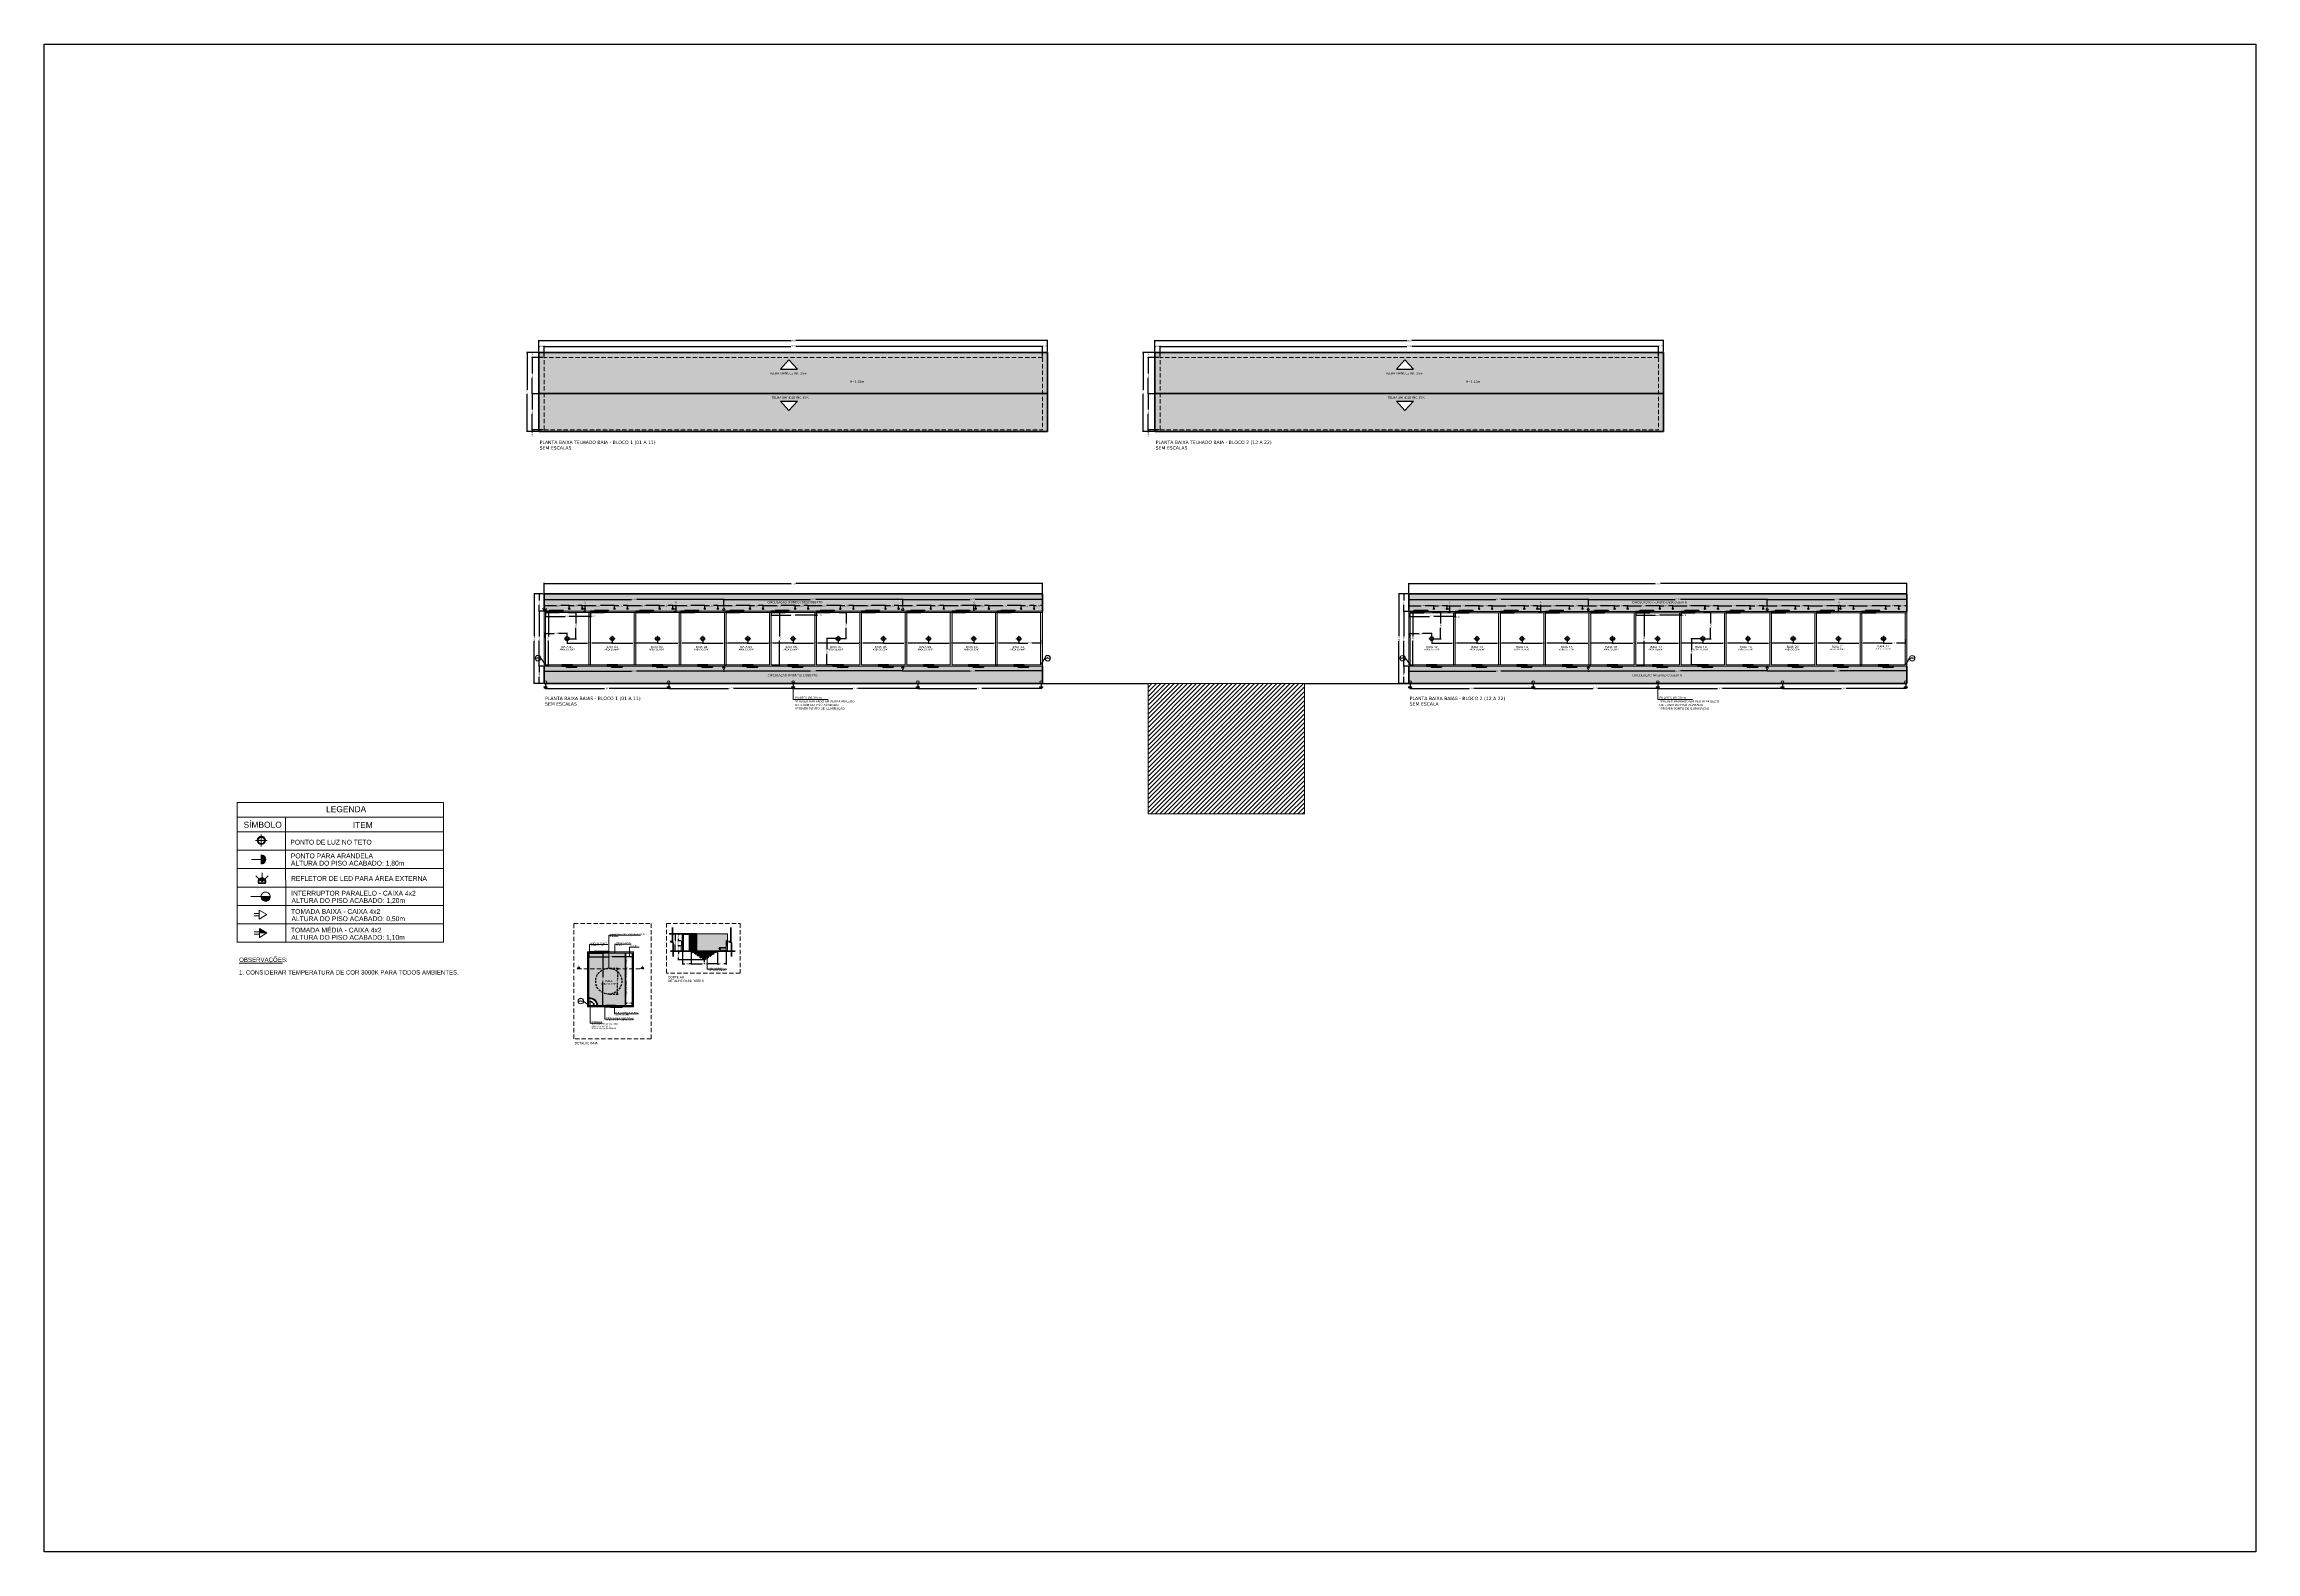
# Model space of a CAD drawing. Header units: millimetres. Extents: x 2543 to 3089, y 1295 to 1485.
# Drawn here: x 2834.2 to 3088.8, y 1311.9 to 1485.3 of the extents above; entities that cross this region are included whole.
import ezdxf

# ---------------------------------------------------------------- set-up
doc = ezdxf.new("R2010")
doc.units = ezdxf.units.MM
doc.linetypes.add('DASHED', pattern=[0.75, 0.5, -0.25])
doc.linetypes.add('RAYITAS', pattern=[0.375, 0.25, -0.125])
doc.layers.get('Defpoints').update_dxf_attribs({"lineweight": 0})
for name, color, linetype, lineweight in [('AF-Indicação coluna', 5, 'Continuous', 20), ('AF-Textos coluna', 7, 'Continuous', 20), ('ARQ. Linha Grossa', 5, 'Continuous', 40), ('ARQ. Texto', 7, 'Continuous', 0)]:
    doc.layers.add(name, color=color, linetype=linetype, lineweight=lineweight)
doc.layers.add('ARQ. Hachura', color=7, linetype='Continuous', lineweight=0, true_color=0x9e9e9e)
for name, color, linetype in [('Caixa', 8, 'Continuous'), ('PDF_IM - 02', 7, 'Continuous'), ('PDF_IM - COTAS LUMINOTÉCNICO', 7, 'Continuous'), ('PDF_Text', 7, 'Continuous')]:
    doc.layers.add(name, color=color, linetype=linetype)
doc.layers.add('PDF_IM- LUMINOTÉCNICO', color=7, linetype='Continuous', true_color=0xa500a5)
doc.styles.add('ARIAL', font='arial.ttf')
doc.styles.add('NICAZA', font='verdana.ttf', dxfattribs={"width": 0.85})
doc.styles.add('PDF Arial', font='arial.ttf')
doc.styles.get("Standard").update_dxf_attribs({"font": 'arial.ttf'})
doc.dimstyles.new('esc-100', dxfattribs={"dimscale": 0.85, "dimtxt": 0.18, "dimasz": 0.14, "dimexe": 0.075, "dimexo": 0.12, "dimgap": 0.06, "dimtad": 0, "dimzin": 0, "dimdsep": 46, "dimtxsty": 'NICAZA', "dimblk": 'ARCHTICK', "dimcen": 0.09, "dimclrd": 7, "dimclre": 7, "dimclrt": 7, "dimadec": 1, "dimazin": 0, "dimtfac": 1, "dimtofl": 0, "dimtmove": 0, "dimatfit": 3, "dimfxl": 1, "dimtolj": 1, "dimtzin": 0, "dimarcsym": 0})
pattern_1 = [(0, (70.8994, 0), (0, 0.28448), []), (90, (70.89939, 0), (-0.14224, 0.28448), [0.28448, -0.28448])]

# ---------------------------------------------------------------- blocks, each defined once
blk = doc.blocks.new('_ArchTick')
at = {"color": 0, "linetype": 'ByBlock', "const_width": 0.15}
blk.add_lwpolyline([(-0.5, -0.5), (0.5, 0.5)], dxfattribs=at)
blk = doc.blocks.new('*D30')
at = {"layer": 'AF-Indicação coluna', "color": 7, "lineweight": -2, "transparency": 16777216}
for p, q in [((2891.9, 1419.84), (2891.9, 1419.44)), ((2891.9, 1419.5), (2894.16, 1419.5)), ((2896.9, 1419.5), (2894.64, 1419.5)), ((2896.9, 1419.84), (2896.9, 1419.44))]:
    blk.add_line(p, q, dxfattribs=at)
at = {"layer": 'Defpoints', "color": 0, "transparency": 16777216}
for p in [(2891.9, 1419.95), (2891.9, 1419.5), (2896.9, 1419.95)]:
    blk.add_point(p, dxfattribs=at)
at = {"layer": 'AF-Indicação coluna', "color": 7, "lineweight": -2, "transparency": 16777216, "xscale": 0.119, "yscale": 0.119, "zscale": 0.119, "rotation": 180}
blk.add_blockref('_ArchTick', (2891.9, 1419.5), dxfattribs=at)
at = {"layer": 'AF-Indicação coluna', "color": 7, "lineweight": -2, "transparency": 16777216, "xscale": 0.119, "yscale": 0.119, "zscale": 0.119}
blk.add_blockref('_ArchTick', (2896.9, 1419.5), dxfattribs=at)
at = {"layer": 'AF-Indicação coluna', "color": 7, "transparency": 16777216, "insert": (2894.4, 1419.5), "char_height": 0.153, "attachment_point": 5, "style": 'NICAZA'}
blk.add_mtext('\\A1;5.00', dxfattribs=at)
blk = doc.blocks.new('*D31')
at = {"layer": 'AF-Indicação coluna', "color": 7, "lineweight": -2, "transparency": 16777216}
for p, q in [((2892, 1419.95), (2892.3, 1419.95)), ((2892.24, 1419.95), (2892.24, 1417.19)), ((2892.24, 1413.95), (2892.24, 1416.7)), ((2892, 1413.95), (2892.3, 1413.95))]:
    blk.add_line(p, q, dxfattribs=at)
at = {"layer": 'Defpoints', "color": 0, "transparency": 16777216}
for p in [(2891.9, 1419.95), (2891.9, 1413.95), (2892.24, 1413.95)]:
    blk.add_point(p, dxfattribs=at)
at = {"layer": 'AF-Indicação coluna', "color": 7, "lineweight": -2, "transparency": 16777216, "xscale": 0.119, "yscale": 0.119, "zscale": 0.119}
for p, rotation in [((2892.24, 1419.95), 90), ((2892.24, 1413.95), 270)]:
    blk.add_blockref('_ArchTick', p, dxfattribs=dict(at, rotation=rotation))
at = {"layer": 'AF-Indicação coluna', "color": 7, "transparency": 16777216, "insert": (2892.24, 1416.95), "char_height": 0.153, "attachment_point": 5, "rotation": 90, "style": 'NICAZA'}
blk.add_mtext('\\A1;6.00', dxfattribs=at)
blk = doc.blocks.new('tomada baixa')
at = {"layer": 'PDF_IM- LUMINOTÉCNICO', "lineweight": 18}
for p, q in [((0.6, 0.3), (0.02, 0.3)), ((0.6, 0), (0.02, 0))]:
    blk.add_line(p, q, dxfattribs=at)
blk.add_lwpolyline([(1.48, 0.15), (0.6, 0.66), (0.6, -0.36)], close=True, dxfattribs=at)
blk = doc.blocks.new('*D33')
at = {"layer": 'AF-Indicação coluna', "color": 7, "lineweight": -2, "transparency": 16777216}
for p, q in [((2891.75, 1420.2), (2891.75, 1421.53)), ((2891.75, 1421.47), (2901.79, 1421.47)), ((2912.42, 1421.47), (2902.39, 1421.47)), ((2912.42, 1420.63), (2912.42, 1421.53))]:
    blk.add_line(p, q, dxfattribs=at)
at = {"layer": 'Defpoints', "color": 0, "transparency": 16777216}
for p in [(2891.75, 1421.47), (2912.42, 1420.53), (2891.75, 1420.1)]:
    blk.add_point(p, dxfattribs=at)
at = {"layer": 'AF-Indicação coluna', "color": 7, "lineweight": -2, "transparency": 16777216, "xscale": 0.119, "yscale": 0.119, "zscale": 0.119, "rotation": 180}
blk.add_blockref('_ArchTick', (2891.75, 1421.47), dxfattribs=at)
at = {"layer": 'AF-Indicação coluna', "color": 7, "lineweight": -2, "transparency": 16777216, "xscale": 0.119, "yscale": 0.119, "zscale": 0.119}
blk.add_blockref('_ArchTick', (2912.42, 1421.47), dxfattribs=at)
at = {"layer": 'AF-Indicação coluna', "color": 7, "transparency": 16777216, "insert": (2902.09, 1421.47), "char_height": 0.153, "attachment_point": 5, "style": 'NICAZA'}
blk.add_mtext('\\A1;20.67', dxfattribs=at)
blk = doc.blocks.new('*D34')
at = {"layer": 'AF-Indicação coluna', "color": 7, "lineweight": -2, "transparency": 16777216}
for p, q in [((2912.42, 1420.63), (2912.42, 1421.53)), ((2912.42, 1421.47), (2922.42, 1421.47)), ((2933.02, 1421.47), (2923.02, 1421.47)), ((2933.02, 1420.63), (2933.02, 1421.53))]:
    blk.add_line(p, q, dxfattribs=at)
at = {"layer": 'Defpoints', "color": 0, "transparency": 16777216}
for p in [(2912.42, 1420.53), (2933.02, 1421.47), (2933.02, 1420.53)]:
    blk.add_point(p, dxfattribs=at)
at = {"layer": 'AF-Indicação coluna', "color": 7, "lineweight": -2, "transparency": 16777216, "xscale": 0.119, "yscale": 0.119, "zscale": 0.119, "rotation": 180}
blk.add_blockref('_ArchTick', (2912.42, 1421.47), dxfattribs=at)
at = {"layer": 'AF-Indicação coluna', "color": 7, "lineweight": -2, "transparency": 16777216, "xscale": 0.119, "yscale": 0.119, "zscale": 0.119}
blk.add_blockref('_ArchTick', (2933.02, 1421.47), dxfattribs=at)
at = {"layer": 'AF-Indicação coluna', "color": 7, "transparency": 16777216, "insert": (2922.72, 1421.47), "char_height": 0.153, "attachment_point": 5, "style": 'NICAZA'}
blk.add_mtext('\\A1;20.60', dxfattribs=at)
blk = doc.blocks.new('*D35')
at = {"layer": 'AF-Indicação coluna', "color": 7, "lineweight": -2, "transparency": 16777216}
for p, q in [((2933.02, 1420.63), (2933.02, 1421.53)), ((2933.02, 1421.47), (2940.77, 1421.47)), ((2949.1, 1421.47), (2941.35, 1421.47)), ((2949.1, 1420.2), (2949.1, 1421.53))]:
    blk.add_line(p, q, dxfattribs=at)
at = {"layer": 'Defpoints', "color": 0, "transparency": 16777216}
for p in [(2933.02, 1420.53), (2949.1, 1421.47), (2949.1, 1420.1)]:
    blk.add_point(p, dxfattribs=at)
at = {"layer": 'AF-Indicação coluna', "color": 7, "lineweight": -2, "transparency": 16777216, "xscale": 0.119, "yscale": 0.119, "zscale": 0.119, "rotation": 180}
blk.add_blockref('_ArchTick', (2933.02, 1421.47), dxfattribs=at)
at = {"layer": 'AF-Indicação coluna', "color": 7, "lineweight": -2, "transparency": 16777216, "xscale": 0.119, "yscale": 0.119, "zscale": 0.119}
blk.add_blockref('_ArchTick', (2949.1, 1421.47), dxfattribs=at)
at = {"layer": 'AF-Indicação coluna', "color": 7, "transparency": 16777216, "insert": (2941.06, 1421.47), "char_height": 0.153, "attachment_point": 5, "style": 'NICAZA'}
blk.add_mtext('\\A1;16.08', dxfattribs=at)
blk = doc.blocks.new('luminaria psio')
at = {"layer": 'PDF_IM- LUMINOTÉCNICO', "transparency": 33554559}
blk.add_hatch(color=256, dxfattribs=at).paths.add_polyline_path([(0.1, 0.5), (-0.1, 0.5), (-0.1, 0.5), (-0.2, 0.5), (-0.3, 0.4), (-0.4, 0.3), (-0.4, 0.3), (-0.4, 0.3), (-0.5, 0.3), (-0.5, 0.2), (-0.5, 0.2), (-0.5, 0.2), (-0.5, 0.2), (-0.5, 0.1), (-0.5, 0.1), (-0.5, 0.1), (-0.5, 0.1), (-0.5, 0.1), (-0.5, 0.2), (-0.5, 0.2), (-0.4, 0.2), (-0.4, 0.2), (-0.4, 0.2), (-0.4, 0.2), (-0.4, 0.2), (-0.4, 0.2), (-0.4, 0.3), (-0.3, 0.3), (-0.3, 0.3), (-0.2, 0.3), (-0.2, 0.3), (-0.1, 0.3), (-0.1, 0.2), (-0.1, 0.2), (-0.1, 0.2), (-0.1, 0.2), (-0.1, 0.2), (0, 0.2), (0, 0.1), (0, 0.1), (0, 0.1), (0, 0.1), (0, -0.1), (0, -0.1), (0, -0.1), (0, -0.2), (0, -0.2), (-0.1, -0.2), (-0.1, -0.2), (-0.1, -0.2), (-0.1, -0.2), (-0.1, -0.2), (-0.2, -0.3), (-0.2, -0.3), (-0.2, -0.3), (-0.3, -0.3), (-0.3, -0.3), (-0.3, -0.3), (-0.4, -0.2), (-0.4, -0.2), (-0.4, -0.2), (-0.4, -0.2), (-0.4, -0.2), (-0.4, -0.2), (-0.4, -0.2), (-0.5, -0.1), (-0.5, -0.1), (-0.5, -0.1), (-0.5, -0.1), (-0.5, -0.1), (-0.5, -0.1), (-0.5, -0.1), (-0.5, -0.2), (-0.5, -0.2), (-0.5, -0.2), (-0.5, -0.2), (-0.5, -0.2), (-0.4, -0.3), (-0.4, -0.3), (-0.4, -0.3), (-0.4, -0.3), (-0.4, -0.4), (-0.3, -0.4), (-0.3, -0.4), (-0.1, -0.5), (-0.1, -0.5), (-0.1, -0.5), (0.1, -0.5), (0.1, -0.5), (0.1, -0.5), (0.3, -0.4), (0.4, -0.4), (0.4, -0.4), (0.4, -0.3), (0.4, -0.3), (0.4, -0.3), (0.5, -0.3), (0.5, -0.2), (0.5, -0.2), (0.5, -0.2), (0.5, -0.2), (0.5, -0.2), (0.5, -0.1), (0.5, -0.1), (0.5, -0.1), (0.5, 0.1), (0.5, 0.1), (0.5, 0.2), (0.5, 0.2), (0.5, 0.2), (0.5, 0.2), (0.5, 0.2), (0.5, 0.3), (0.5, 0.3), (0.4, 0.3), (0.4, 0.3), (0.4, 0.4), (0.3, 0.4), (0.3, 0.4), (0.2, 0.5), (0.1, 0.5)])
at = {"layer": 'PDF_IM- LUMINOTÉCNICO', "lineweight": 18}
blk.add_lwpolyline([(0, 0), (0, 0.1), (0, 0.1), (0, 0.2), (-0.1, 0.2), (-0.1, 0.2), (-0.1, 0.3), (-0.2, 0.3), (-0.2, 0.3), (-0.3, 0.3), (-0.3, 0.3), (-0.4, 0.2), (-0.4, 0.2), (-0.5, 0.2), (-0.5, 0.1), (-0.5, 0.1), (-0.5, 0), (-0.5, 0), (-0.5, -0.1), (-0.5, -0.1), (-0.5, -0.2), (-0.4, -0.2), (-0.4, -0.2), (-0.3, -0.3), (-0.3, -0.3), (-0.2, -0.3), (-0.2, -0.3), (-0.1, -0.2), (-0.1, -0.2), (-0.1, -0.2), (0, -0.1), (0, -0.1), (0, 0)], close=True, dxfattribs=at)
at = {"layer": 'PDF_IM- LUMINOTÉCNICO', "lineweight": 0}
for points in [[(-0.5, 0.1), (-0.5, 0.1), (-0.5, 0.1)], [(-0.5, 0.1), (-0.5, 0.1), (-0.5, 0.1)], [(0.5, 0.3), (-0.2, 0.3), (0.5, 0.3)], [(0.5, 0.3), (-0.2, 0.3), (0.5, 0.3)], [(0.5, 0.3), (-0.2, 0.3), (0.5, 0.3)], [(0.5, 0.2), (-0.1, 0.2), (0.5, 0.2)], [(-0.5, 0), (-0.5, 0), (-0.5, 0)], [(-0.5, 0), (-0.5, 0), (-0.5, 0)], [(-0.5, -0.1), (-0.5, -0.1), (-0.5, -0.1)], [(-0.5, -0.1), (-0.5, -0.1), (-0.5, -0.1)], [(-0.5, -0.1), (-0.5, -0.1), (-0.5, -0.1)], [(0.5, -0.3), (-0.2, -0.3), (0.5, -0.3)], [(0.5, -0.3), (-0.2, -0.3), (0.5, -0.3)], [(0.5, -0.2), (-0.1, -0.2), (0.5, -0.2)], [(0.5, 0), (0, 0), (0.5, 0)]]:
    blk.add_lwpolyline(points, dxfattribs=at)
at = {"layer": 'PDF_IM- LUMINOTÉCNICO', "lineweight": 18}
blk.add_circle((0, 0), 0.52, dxfattribs=at)
blk = doc.blocks.new('*D32')
at = {"layer": 'AF-Indicação coluna', "color": 7, "lineweight": -2, "transparency": 16777216}
for p, q in [((2891.75, 1420.2), (2891.75, 1420.81)), ((2891.75, 1420.75), (2893.17, 1420.75)), ((2894.65, 1420.75), (2893.66, 1420.75)), ((2894.65, 1420.5), (2894.65, 1420.81))]:
    blk.add_line(p, q, dxfattribs=at)
at = {"layer": 'Defpoints', "color": 0, "transparency": 16777216}
for p in [(2891.75, 1420.75), (2894.65, 1420.4), (2891.75, 1420.1)]:
    blk.add_point(p, dxfattribs=at)
at = {"layer": 'AF-Indicação coluna', "color": 7, "lineweight": -2, "transparency": 16777216, "xscale": 0.119, "yscale": 0.119, "zscale": 0.119, "rotation": 180}
blk.add_blockref('_ArchTick', (2891.75, 1420.75), dxfattribs=at)
at = {"layer": 'AF-Indicação coluna', "color": 7, "lineweight": -2, "transparency": 16777216, "xscale": 0.119, "yscale": 0.119, "zscale": 0.119}
blk.add_blockref('_ArchTick', (2894.65, 1420.75), dxfattribs=at)
at = {"layer": 'AF-Indicação coluna', "color": 7, "transparency": 16777216, "insert": (2893.41, 1420.75), "char_height": 0.153, "attachment_point": 5, "style": 'NICAZA'}
blk.add_mtext('\\A1;2.90', dxfattribs=at)
blk = doc.blocks.new('*D36')
at = {"color": 7, "lineweight": -2, "transparency": 16777216}
for p, q in [((2896.23, 1420.39), (2896.54, 1420.39)), ((2896.48, 1420.39), (2896.48, 1420.77)), ((2896.48, 1420.1), (2896.48, 1420.39)), ((2896.26, 1420.1), (2896.54, 1420.1))]:
    blk.add_line(p, q, dxfattribs=at)
at = {"layer": 'Defpoints', "color": 0, "transparency": 16777216}
for p in [(2896.12, 1420.39), (2896.15, 1420.1), (2896.48, 1420.1)]:
    blk.add_point(p, dxfattribs=at)
at = {"color": 7, "lineweight": -2, "transparency": 16777216, "xscale": 0.119, "yscale": 0.119, "zscale": 0.119}
for p, rotation in [((2896.48, 1420.39), 90), ((2896.48, 1420.1), 270)]:
    blk.add_blockref('_ArchTick', p, dxfattribs=dict(at, rotation=rotation))
at = {"color": 7, "transparency": 16777216, "insert": (2896.48, 1421.01), "char_height": 0.153, "attachment_point": 5, "rotation": 90, "style": 'NICAZA'}
blk.add_mtext('\\A1;0.30', dxfattribs=at)
blk = doc.blocks.new('*D37')
at = {"color": 7, "lineweight": -2, "transparency": 16777216}
for p, q in [((2894.65, 1420.49), (2894.65, 1420.81)), ((2894.65, 1420.75), (2895.17, 1420.75)), ((2896.15, 1420.75), (2895.64, 1420.75)), ((2896.15, 1420.49), (2896.15, 1420.81))]:
    blk.add_line(p, q, dxfattribs=at)
at = {"layer": 'Defpoints', "color": 0, "transparency": 16777216}
for p in [(2894.65, 1420.39), (2896.15, 1420.75), (2896.15, 1420.39)]:
    blk.add_point(p, dxfattribs=at)
at = {"color": 7, "lineweight": -2, "transparency": 16777216, "xscale": 0.119, "yscale": 0.119, "zscale": 0.119, "rotation": 180}
blk.add_blockref('_ArchTick', (2894.65, 1420.75), dxfattribs=at)
at = {"color": 7, "lineweight": -2, "transparency": 16777216, "xscale": 0.119, "yscale": 0.119, "zscale": 0.119}
blk.add_blockref('_ArchTick', (2896.15, 1420.75), dxfattribs=at)
at = {"color": 7, "transparency": 16777216, "insert": (2895.4, 1420.75), "char_height": 0.153, "attachment_point": 5, "style": 'NICAZA'}
blk.add_mtext('\\A1;1.50', dxfattribs=at)
blk = doc.blocks.new('*D38')
at = {"color": 7, "lineweight": -2, "transparency": 16777216}
for p, q in [((2896.15, 1420.49), (2896.15, 1420.81)), ((2896.15, 1420.75), (2897.76, 1420.75)), ((2899.85, 1420.75), (2898.24, 1420.75)), ((2899.85, 1420.49), (2899.85, 1420.81))]:
    blk.add_line(p, q, dxfattribs=at)
at = {"layer": 'Defpoints', "color": 0, "transparency": 16777216}
for p in [(2896.15, 1420.39), (2899.85, 1420.75), (2899.85, 1420.39)]:
    blk.add_point(p, dxfattribs=at)
at = {"color": 7, "lineweight": -2, "transparency": 16777216, "xscale": 0.119, "yscale": 0.119, "zscale": 0.119, "rotation": 180}
blk.add_blockref('_ArchTick', (2896.15, 1420.75), dxfattribs=at)
at = {"color": 7, "lineweight": -2, "transparency": 16777216, "xscale": 0.119, "yscale": 0.119, "zscale": 0.119}
blk.add_blockref('_ArchTick', (2899.85, 1420.75), dxfattribs=at)
at = {"color": 7, "transparency": 16777216, "insert": (2898, 1420.75), "char_height": 0.153, "attachment_point": 5, "style": 'NICAZA'}
blk.add_mtext('\\A1;3.70', dxfattribs=at)
blk = doc.blocks.new('*D39')
at = {"color": 7, "lineweight": -2, "transparency": 16777216}
for p, q in [((2899.85, 1420.49), (2899.85, 1420.81)), ((2899.85, 1420.75), (2900.37, 1420.75)), ((2901.35, 1420.75), (2900.84, 1420.75)), ((2901.35, 1420.49), (2901.35, 1420.81))]:
    blk.add_line(p, q, dxfattribs=at)
at = {"layer": 'Defpoints', "color": 0, "transparency": 16777216}
for p in [(2899.85, 1420.39), (2901.35, 1420.75), (2901.35, 1420.39)]:
    blk.add_point(p, dxfattribs=at)
at = {"color": 7, "lineweight": -2, "transparency": 16777216, "xscale": 0.119, "yscale": 0.119, "zscale": 0.119, "rotation": 180}
blk.add_blockref('_ArchTick', (2899.85, 1420.75), dxfattribs=at)
at = {"color": 7, "lineweight": -2, "transparency": 16777216, "xscale": 0.119, "yscale": 0.119, "zscale": 0.119}
blk.add_blockref('_ArchTick', (2901.35, 1420.75), dxfattribs=at)
at = {"color": 7, "transparency": 16777216, "insert": (2900.6, 1420.75), "char_height": 0.153, "attachment_point": 5, "style": 'NICAZA'}
blk.add_mtext('\\A1;1.50', dxfattribs=at)
blk = doc.blocks.new('*D40')
at = {"color": 7, "lineweight": -2, "transparency": 16777216}
for p, q in [((2901.35, 1420.5), (2901.35, 1420.81)), ((2901.35, 1420.75), (2902.96, 1420.75)), ((2905.05, 1420.75), (2903.44, 1420.75)), ((2905.05, 1420.49), (2905.05, 1420.81))]:
    blk.add_line(p, q, dxfattribs=at)
at = {"layer": 'Defpoints', "color": 0, "transparency": 16777216}
for p in [(2901.35, 1420.4), (2905.05, 1420.75), (2905.05, 1420.39)]:
    blk.add_point(p, dxfattribs=at)
at = {"color": 7, "lineweight": -2, "transparency": 16777216, "xscale": 0.119, "yscale": 0.119, "zscale": 0.119, "rotation": 180}
blk.add_blockref('_ArchTick', (2901.35, 1420.75), dxfattribs=at)
at = {"color": 7, "lineweight": -2, "transparency": 16777216, "xscale": 0.119, "yscale": 0.119, "zscale": 0.119}
blk.add_blockref('_ArchTick', (2905.05, 1420.75), dxfattribs=at)
at = {"color": 7, "transparency": 16777216, "insert": (2903.2, 1420.75), "char_height": 0.153, "attachment_point": 5, "style": 'NICAZA'}
blk.add_mtext('\\A1;3.70', dxfattribs=at)
blk = doc.blocks.new('*D41')
at = {"color": 7, "lineweight": -2, "transparency": 16777216}
for p, q in [((2905.05, 1420.5), (2905.05, 1420.81)), ((2905.05, 1420.75), (2905.57, 1420.75)), ((2906.55, 1420.75), (2906.04, 1420.75)), ((2906.55, 1420.5), (2906.55, 1420.81))]:
    blk.add_line(p, q, dxfattribs=at)
at = {"layer": 'Defpoints', "color": 0, "transparency": 16777216}
for p in [(2905.05, 1420.4), (2906.55, 1420.75), (2906.55, 1420.4)]:
    blk.add_point(p, dxfattribs=at)
at = {"color": 7, "lineweight": -2, "transparency": 16777216, "xscale": 0.119, "yscale": 0.119, "zscale": 0.119, "rotation": 180}
blk.add_blockref('_ArchTick', (2905.05, 1420.75), dxfattribs=at)
at = {"color": 7, "lineweight": -2, "transparency": 16777216, "xscale": 0.119, "yscale": 0.119, "zscale": 0.119}
blk.add_blockref('_ArchTick', (2906.55, 1420.75), dxfattribs=at)
at = {"color": 7, "transparency": 16777216, "insert": (2905.8, 1420.75), "char_height": 0.153, "attachment_point": 5, "style": 'NICAZA'}
blk.add_mtext('\\A1;1.50', dxfattribs=at)
blk = doc.blocks.new('*D42')
at = {"color": 7, "lineweight": -2, "transparency": 16777216}
for p, q in [((2906.55, 1420.49), (2906.55, 1420.81)), ((2906.55, 1420.75), (2908.16, 1420.75)), ((2910.25, 1420.75), (2908.64, 1420.75)), ((2910.25, 1420.5), (2910.25, 1420.81))]:
    blk.add_line(p, q, dxfattribs=at)
at = {"layer": 'Defpoints', "color": 0, "transparency": 16777216}
for p in [(2906.55, 1420.39), (2910.25, 1420.75), (2910.25, 1420.39)]:
    blk.add_point(p, dxfattribs=at)
at = {"color": 7, "lineweight": -2, "transparency": 16777216, "xscale": 0.119, "yscale": 0.119, "zscale": 0.119, "rotation": 180}
blk.add_blockref('_ArchTick', (2906.55, 1420.75), dxfattribs=at)
at = {"color": 7, "lineweight": -2, "transparency": 16777216, "xscale": 0.119, "yscale": 0.119, "zscale": 0.119}
blk.add_blockref('_ArchTick', (2910.25, 1420.75), dxfattribs=at)
at = {"color": 7, "transparency": 16777216, "insert": (2908.4, 1420.75), "char_height": 0.153, "attachment_point": 5, "style": 'NICAZA'}
blk.add_mtext('\\A1;3.70', dxfattribs=at)
blk = doc.blocks.new('*D43')
at = {"color": 7, "lineweight": -2, "transparency": 16777216}
for p, q in [((2910.25, 1420.5), (2910.25, 1420.81)), ((2910.25, 1420.75), (2910.77, 1420.75)), ((2911.75, 1420.75), (2911.24, 1420.75)), ((2911.75, 1420.5), (2911.75, 1420.81))]:
    blk.add_line(p, q, dxfattribs=at)
at = {"layer": 'Defpoints', "color": 0, "transparency": 16777216}
for p in [(2910.25, 1420.39), (2911.75, 1420.75), (2911.75, 1420.4)]:
    blk.add_point(p, dxfattribs=at)
at = {"color": 7, "lineweight": -2, "transparency": 16777216, "xscale": 0.119, "yscale": 0.119, "zscale": 0.119, "rotation": 180}
blk.add_blockref('_ArchTick', (2910.25, 1420.75), dxfattribs=at)
at = {"color": 7, "lineweight": -2, "transparency": 16777216, "xscale": 0.119, "yscale": 0.119, "zscale": 0.119}
blk.add_blockref('_ArchTick', (2911.75, 1420.75), dxfattribs=at)
at = {"color": 7, "transparency": 16777216, "insert": (2911, 1420.75), "char_height": 0.153, "attachment_point": 5, "style": 'NICAZA'}
blk.add_mtext('\\A1;1.50', dxfattribs=at)
blk = doc.blocks.new('*D44')
at = {"color": 7, "lineweight": -2, "transparency": 16777216}
for p, q in [((2911.75, 1420.5), (2911.75, 1420.81)), ((2911.75, 1420.75), (2913.36, 1420.75)), ((2915.45, 1420.75), (2913.84, 1420.75)), ((2915.45, 1420.5), (2915.45, 1420.81))]:
    blk.add_line(p, q, dxfattribs=at)
at = {"layer": 'Defpoints', "color": 0, "transparency": 16777216}
for p in [(2911.75, 1420.39), (2915.45, 1420.75), (2915.45, 1420.39)]:
    blk.add_point(p, dxfattribs=at)
at = {"color": 7, "lineweight": -2, "transparency": 16777216, "xscale": 0.119, "yscale": 0.119, "zscale": 0.119, "rotation": 180}
blk.add_blockref('_ArchTick', (2911.75, 1420.75), dxfattribs=at)
at = {"color": 7, "lineweight": -2, "transparency": 16777216, "xscale": 0.119, "yscale": 0.119, "zscale": 0.119}
blk.add_blockref('_ArchTick', (2915.45, 1420.75), dxfattribs=at)
at = {"color": 7, "transparency": 16777216, "insert": (2913.6, 1420.75), "char_height": 0.153, "attachment_point": 5, "style": 'NICAZA'}
blk.add_mtext('\\A1;3.70', dxfattribs=at)
blk = doc.blocks.new('*D45')
at = {"color": 7, "lineweight": -2, "transparency": 16777216}
for p, q in [((2915.45, 1420.49), (2915.45, 1420.81)), ((2915.45, 1420.75), (2915.97, 1420.75)), ((2916.95, 1420.75), (2916.44, 1420.75)), ((2916.95, 1420.5), (2916.95, 1420.81))]:
    blk.add_line(p, q, dxfattribs=at)
at = {"layer": 'Defpoints', "color": 0, "transparency": 16777216}
for p in [(2915.45, 1420.38), (2916.95, 1420.75), (2916.95, 1420.4)]:
    blk.add_point(p, dxfattribs=at)
at = {"color": 7, "lineweight": -2, "transparency": 16777216, "xscale": 0.119, "yscale": 0.119, "zscale": 0.119, "rotation": 180}
blk.add_blockref('_ArchTick', (2915.45, 1420.75), dxfattribs=at)
at = {"color": 7, "lineweight": -2, "transparency": 16777216, "xscale": 0.119, "yscale": 0.119, "zscale": 0.119}
blk.add_blockref('_ArchTick', (2916.95, 1420.75), dxfattribs=at)
at = {"color": 7, "transparency": 16777216, "insert": (2916.2, 1420.75), "char_height": 0.153, "attachment_point": 5, "style": 'NICAZA'}
blk.add_mtext('\\A1;1.50', dxfattribs=at)
blk = doc.blocks.new('*D46')
at = {"color": 7, "lineweight": -2, "transparency": 16777216}
for p, q in [((2916.95, 1420.49), (2916.95, 1420.81)), ((2916.95, 1420.75), (2918.56, 1420.75)), ((2920.65, 1420.75), (2919.04, 1420.75)), ((2920.65, 1420.5), (2920.65, 1420.81))]:
    blk.add_line(p, q, dxfattribs=at)
at = {"layer": 'Defpoints', "color": 0, "transparency": 16777216}
for p in [(2916.95, 1420.38), (2920.65, 1420.75), (2920.65, 1420.39)]:
    blk.add_point(p, dxfattribs=at)
at = {"color": 7, "lineweight": -2, "transparency": 16777216, "xscale": 0.119, "yscale": 0.119, "zscale": 0.119, "rotation": 180}
blk.add_blockref('_ArchTick', (2916.95, 1420.75), dxfattribs=at)
at = {"color": 7, "lineweight": -2, "transparency": 16777216, "xscale": 0.119, "yscale": 0.119, "zscale": 0.119}
blk.add_blockref('_ArchTick', (2920.65, 1420.75), dxfattribs=at)
at = {"color": 7, "transparency": 16777216, "insert": (2918.8, 1420.75), "char_height": 0.153, "attachment_point": 5, "style": 'NICAZA'}
blk.add_mtext('\\A1;3.70', dxfattribs=at)
blk = doc.blocks.new('*D47')
at = {"color": 7, "lineweight": -2, "transparency": 16777216}
for p, q in [((2920.65, 1420.49), (2920.65, 1420.81)), ((2920.65, 1420.75), (2921.17, 1420.75)), ((2922.15, 1420.75), (2921.64, 1420.75)), ((2922.15, 1420.49), (2922.15, 1420.81))]:
    blk.add_line(p, q, dxfattribs=at)
at = {"layer": 'Defpoints', "color": 0, "transparency": 16777216}
for p in [(2920.65, 1420.39), (2922.15, 1420.75), (2922.15, 1420.39)]:
    blk.add_point(p, dxfattribs=at)
at = {"color": 7, "lineweight": -2, "transparency": 16777216, "xscale": 0.119, "yscale": 0.119, "zscale": 0.119, "rotation": 180}
blk.add_blockref('_ArchTick', (2920.65, 1420.75), dxfattribs=at)
at = {"color": 7, "lineweight": -2, "transparency": 16777216, "xscale": 0.119, "yscale": 0.119, "zscale": 0.119}
blk.add_blockref('_ArchTick', (2922.15, 1420.75), dxfattribs=at)
at = {"color": 7, "transparency": 16777216, "insert": (2921.4, 1420.75), "char_height": 0.153, "attachment_point": 5, "style": 'NICAZA'}
blk.add_mtext('\\A1;1.50', dxfattribs=at)
blk = doc.blocks.new('*D48')
at = {"color": 7, "lineweight": -2, "transparency": 16777216}
for p, q in [((2922.15, 1420.5), (2922.15, 1420.81)), ((2922.15, 1420.75), (2923.76, 1420.75)), ((2925.85, 1420.75), (2924.24, 1420.75)), ((2925.85, 1420.49), (2925.85, 1420.81))]:
    blk.add_line(p, q, dxfattribs=at)
at = {"layer": 'Defpoints', "color": 0, "transparency": 16777216}
for p in [(2922.15, 1420.39), (2925.85, 1420.75), (2925.85, 1420.39)]:
    blk.add_point(p, dxfattribs=at)
at = {"color": 7, "lineweight": -2, "transparency": 16777216, "xscale": 0.119, "yscale": 0.119, "zscale": 0.119, "rotation": 180}
blk.add_blockref('_ArchTick', (2922.15, 1420.75), dxfattribs=at)
at = {"color": 7, "lineweight": -2, "transparency": 16777216, "xscale": 0.119, "yscale": 0.119, "zscale": 0.119}
blk.add_blockref('_ArchTick', (2925.85, 1420.75), dxfattribs=at)
at = {"color": 7, "transparency": 16777216, "insert": (2924, 1420.75), "char_height": 0.153, "attachment_point": 5, "style": 'NICAZA'}
blk.add_mtext('\\A1;3.70', dxfattribs=at)
blk = doc.blocks.new('*D49')
at = {"color": 7, "lineweight": -2, "transparency": 16777216}
for p, q in [((2925.85, 1420.49), (2925.85, 1420.81)), ((2925.85, 1420.75), (2926.37, 1420.75)), ((2927.35, 1420.75), (2926.84, 1420.75)), ((2927.35, 1420.49), (2927.35, 1420.81))]:
    blk.add_line(p, q, dxfattribs=at)
at = {"layer": 'Defpoints', "color": 0, "transparency": 16777216}
for p in [(2925.85, 1420.38), (2927.35, 1420.75), (2927.35, 1420.39)]:
    blk.add_point(p, dxfattribs=at)
at = {"color": 7, "lineweight": -2, "transparency": 16777216, "xscale": 0.119, "yscale": 0.119, "zscale": 0.119, "rotation": 180}
blk.add_blockref('_ArchTick', (2925.85, 1420.75), dxfattribs=at)
at = {"color": 7, "lineweight": -2, "transparency": 16777216, "xscale": 0.119, "yscale": 0.119, "zscale": 0.119}
blk.add_blockref('_ArchTick', (2927.35, 1420.75), dxfattribs=at)
at = {"color": 7, "transparency": 16777216, "insert": (2926.6, 1420.75), "char_height": 0.153, "attachment_point": 5, "style": 'NICAZA'}
blk.add_mtext('\\A1;1.50', dxfattribs=at)
blk = doc.blocks.new('*D50')
at = {"color": 7, "lineweight": -2, "transparency": 16777216}
for p, q in [((2927.35, 1420.49), (2927.35, 1420.81)), ((2927.35, 1420.75), (2928.96, 1420.75)), ((2931.05, 1420.75), (2929.44, 1420.75)), ((2931.05, 1420.49), (2931.05, 1420.81))]:
    blk.add_line(p, q, dxfattribs=at)
at = {"layer": 'Defpoints', "color": 0, "transparency": 16777216}
for p in [(2927.35, 1420.39), (2931.05, 1420.75), (2931.05, 1420.38)]:
    blk.add_point(p, dxfattribs=at)
at = {"color": 7, "lineweight": -2, "transparency": 16777216, "xscale": 0.119, "yscale": 0.119, "zscale": 0.119, "rotation": 180}
blk.add_blockref('_ArchTick', (2927.35, 1420.75), dxfattribs=at)
at = {"color": 7, "lineweight": -2, "transparency": 16777216, "xscale": 0.119, "yscale": 0.119, "zscale": 0.119}
blk.add_blockref('_ArchTick', (2931.05, 1420.75), dxfattribs=at)
at = {"color": 7, "transparency": 16777216, "insert": (2929.2, 1420.75), "char_height": 0.153, "attachment_point": 5, "style": 'NICAZA'}
blk.add_mtext('\\A1;3.70', dxfattribs=at)
blk = doc.blocks.new('*D51')
at = {"color": 7, "lineweight": -2, "transparency": 16777216}
for p, q in [((2931.05, 1420.5), (2931.05, 1420.81)), ((2931.05, 1420.75), (2931.57, 1420.75)), ((2932.55, 1420.75), (2932.04, 1420.75)), ((2932.55, 1420.5), (2932.55, 1420.81))]:
    blk.add_line(p, q, dxfattribs=at)
at = {"layer": 'Defpoints', "color": 0, "transparency": 16777216}
for p in [(2931.05, 1420.39), (2932.55, 1420.75), (2932.55, 1420.39)]:
    blk.add_point(p, dxfattribs=at)
at = {"color": 7, "lineweight": -2, "transparency": 16777216, "xscale": 0.119, "yscale": 0.119, "zscale": 0.119, "rotation": 180}
blk.add_blockref('_ArchTick', (2931.05, 1420.75), dxfattribs=at)
at = {"color": 7, "lineweight": -2, "transparency": 16777216, "xscale": 0.119, "yscale": 0.119, "zscale": 0.119}
blk.add_blockref('_ArchTick', (2932.55, 1420.75), dxfattribs=at)
at = {"color": 7, "transparency": 16777216, "insert": (2931.8, 1420.75), "char_height": 0.153, "attachment_point": 5, "style": 'NICAZA'}
blk.add_mtext('\\A1;1.50', dxfattribs=at)
blk = doc.blocks.new('*D52')
at = {"color": 7, "lineweight": -2, "transparency": 16777216}
for p, q in [((2932.55, 1420.49), (2932.55, 1420.81)), ((2932.55, 1420.75), (2934.16, 1420.75)), ((2936.25, 1420.75), (2934.64, 1420.75)), ((2936.25, 1420.49), (2936.25, 1420.81))]:
    blk.add_line(p, q, dxfattribs=at)
at = {"layer": 'Defpoints', "color": 0, "transparency": 16777216}
for p in [(2932.55, 1420.39), (2936.25, 1420.75), (2936.25, 1420.39)]:
    blk.add_point(p, dxfattribs=at)
at = {"color": 7, "lineweight": -2, "transparency": 16777216, "xscale": 0.119, "yscale": 0.119, "zscale": 0.119, "rotation": 180}
blk.add_blockref('_ArchTick', (2932.55, 1420.75), dxfattribs=at)
at = {"color": 7, "lineweight": -2, "transparency": 16777216, "xscale": 0.119, "yscale": 0.119, "zscale": 0.119}
blk.add_blockref('_ArchTick', (2936.25, 1420.75), dxfattribs=at)
at = {"color": 7, "transparency": 16777216, "insert": (2934.4, 1420.75), "char_height": 0.153, "attachment_point": 5, "style": 'NICAZA'}
blk.add_mtext('\\A1;3.70', dxfattribs=at)
blk = doc.blocks.new('*D53')
at = {"color": 7, "lineweight": -2, "transparency": 16777216}
for p, q in [((2936.25, 1420.49), (2936.25, 1420.81)), ((2936.25, 1420.75), (2936.77, 1420.75)), ((2937.75, 1420.75), (2937.24, 1420.75)), ((2937.75, 1420.49), (2937.75, 1420.81))]:
    blk.add_line(p, q, dxfattribs=at)
at = {"layer": 'Defpoints', "color": 0, "transparency": 16777216}
for p in [(2936.25, 1420.39), (2937.75, 1420.75), (2937.75, 1420.39)]:
    blk.add_point(p, dxfattribs=at)
at = {"color": 7, "lineweight": -2, "transparency": 16777216, "xscale": 0.119, "yscale": 0.119, "zscale": 0.119, "rotation": 180}
blk.add_blockref('_ArchTick', (2936.25, 1420.75), dxfattribs=at)
at = {"color": 7, "lineweight": -2, "transparency": 16777216, "xscale": 0.119, "yscale": 0.119, "zscale": 0.119}
blk.add_blockref('_ArchTick', (2937.75, 1420.75), dxfattribs=at)
at = {"color": 7, "transparency": 16777216, "insert": (2937, 1420.75), "char_height": 0.153, "attachment_point": 5, "style": 'NICAZA'}
blk.add_mtext('\\A1;1.50', dxfattribs=at)
blk = doc.blocks.new('*D54')
at = {"color": 7, "lineweight": -2, "transparency": 16777216}
for p, q in [((2937.75, 1420.5), (2937.75, 1420.81)), ((2937.75, 1420.75), (2939.36, 1420.75)), ((2941.45, 1420.75), (2939.84, 1420.75)), ((2941.45, 1420.49), (2941.45, 1420.81))]:
    blk.add_line(p, q, dxfattribs=at)
at = {"layer": 'Defpoints', "color": 0, "transparency": 16777216}
for p in [(2937.75, 1420.39), (2941.45, 1420.75), (2941.45, 1420.39)]:
    blk.add_point(p, dxfattribs=at)
at = {"color": 7, "lineweight": -2, "transparency": 16777216, "xscale": 0.119, "yscale": 0.119, "zscale": 0.119, "rotation": 180}
blk.add_blockref('_ArchTick', (2937.75, 1420.75), dxfattribs=at)
at = {"color": 7, "lineweight": -2, "transparency": 16777216, "xscale": 0.119, "yscale": 0.119, "zscale": 0.119}
blk.add_blockref('_ArchTick', (2941.45, 1420.75), dxfattribs=at)
at = {"color": 7, "transparency": 16777216, "insert": (2939.6, 1420.75), "char_height": 0.153, "attachment_point": 5, "style": 'NICAZA'}
blk.add_mtext('\\A1;3.70', dxfattribs=at)
blk = doc.blocks.new('*D55')
at = {"color": 7, "lineweight": -2, "transparency": 16777216}
for p, q in [((2941.45, 1420.49), (2941.45, 1420.81)), ((2941.45, 1420.75), (2941.97, 1420.75)), ((2942.95, 1420.75), (2942.44, 1420.75)), ((2942.95, 1420.5), (2942.95, 1420.81))]:
    blk.add_line(p, q, dxfattribs=at)
at = {"layer": 'Defpoints', "color": 0, "transparency": 16777216}
for p in [(2941.45, 1420.39), (2942.95, 1420.75), (2942.95, 1420.4)]:
    blk.add_point(p, dxfattribs=at)
at = {"color": 7, "lineweight": -2, "transparency": 16777216, "xscale": 0.119, "yscale": 0.119, "zscale": 0.119, "rotation": 180}
blk.add_blockref('_ArchTick', (2941.45, 1420.75), dxfattribs=at)
at = {"color": 7, "lineweight": -2, "transparency": 16777216, "xscale": 0.119, "yscale": 0.119, "zscale": 0.119}
blk.add_blockref('_ArchTick', (2942.95, 1420.75), dxfattribs=at)
at = {"color": 7, "transparency": 16777216, "insert": (2942.2, 1420.75), "char_height": 0.153, "attachment_point": 5, "style": 'NICAZA'}
blk.add_mtext('\\A1;1.50', dxfattribs=at)
blk = doc.blocks.new('*D56')
at = {"color": 7, "lineweight": -2, "transparency": 16777216}
for p, q in [((2942.95, 1420.5), (2942.95, 1420.81)), ((2942.95, 1420.75), (2944.56, 1420.75)), ((2946.65, 1420.75), (2945.04, 1420.75)), ((2946.65, 1420.49), (2946.65, 1420.81))]:
    blk.add_line(p, q, dxfattribs=at)
at = {"layer": 'Defpoints', "color": 0, "transparency": 16777216}
for p in [(2942.95, 1420.4), (2946.65, 1420.75), (2946.65, 1420.39)]:
    blk.add_point(p, dxfattribs=at)
at = {"color": 7, "lineweight": -2, "transparency": 16777216, "xscale": 0.119, "yscale": 0.119, "zscale": 0.119, "rotation": 180}
blk.add_blockref('_ArchTick', (2942.95, 1420.75), dxfattribs=at)
at = {"color": 7, "lineweight": -2, "transparency": 16777216, "xscale": 0.119, "yscale": 0.119, "zscale": 0.119}
blk.add_blockref('_ArchTick', (2946.65, 1420.75), dxfattribs=at)
at = {"color": 7, "transparency": 16777216, "insert": (2944.8, 1420.75), "char_height": 0.153, "attachment_point": 5, "style": 'NICAZA'}
blk.add_mtext('\\A1;3.70', dxfattribs=at)
blk = doc.blocks.new('*D57')
at = {"color": 7, "lineweight": -2, "transparency": 16777216}
for p, q in [((2946.65, 1420.5), (2946.65, 1420.81)), ((2946.65, 1420.75), (2947.17, 1420.75)), ((2948.15, 1420.75), (2947.64, 1420.75)), ((2948.15, 1420.5), (2948.15, 1420.81))]:
    blk.add_line(p, q, dxfattribs=at)
at = {"layer": 'Defpoints', "color": 0, "transparency": 16777216}
for p in [(2946.65, 1420.39), (2948.15, 1420.75), (2948.15, 1420.4)]:
    blk.add_point(p, dxfattribs=at)
at = {"color": 7, "lineweight": -2, "transparency": 16777216, "xscale": 0.119, "yscale": 0.119, "zscale": 0.119, "rotation": 180}
blk.add_blockref('_ArchTick', (2946.65, 1420.75), dxfattribs=at)
at = {"color": 7, "lineweight": -2, "transparency": 16777216, "xscale": 0.119, "yscale": 0.119, "zscale": 0.119}
blk.add_blockref('_ArchTick', (2948.15, 1420.75), dxfattribs=at)
at = {"color": 7, "transparency": 16777216, "insert": (2947.4, 1420.75), "char_height": 0.153, "attachment_point": 5, "style": 'NICAZA'}
blk.add_mtext('\\A1;1.50', dxfattribs=at)
blk = doc.blocks.new('*D60')
at = {"color": 7, "lineweight": -2, "transparency": 16777216}
for p, q in [((2906.66, 1420.39), (2907, 1420.39)), ((2906.94, 1420.39), (2906.94, 1420.8)), ((2906.94, 1420.1), (2906.94, 1420.39)), ((2906.65, 1420.1), (2907, 1420.1))]:
    blk.add_line(p, q, dxfattribs=at)
at = {"layer": 'Defpoints', "color": 0, "transparency": 16777216}
for p in [(2906.55, 1420.39), (2906.55, 1420.1), (2906.94, 1420.1)]:
    blk.add_point(p, dxfattribs=at)
at = {"color": 7, "lineweight": -2, "transparency": 16777216, "xscale": 0.119, "yscale": 0.119, "zscale": 0.119}
for p, rotation in [((2906.94, 1420.39), 90), ((2906.94, 1420.1), 270)]:
    blk.add_blockref('_ArchTick', p, dxfattribs=dict(at, rotation=rotation))
at = {"color": 7, "transparency": 16777216, "insert": (2906.94, 1421.04), "char_height": 0.153, "attachment_point": 5, "rotation": 90, "style": 'NICAZA'}
blk.add_mtext('\\A1;0.30', dxfattribs=at)
blk = doc.blocks.new('*D61')
at = {"color": 7, "lineweight": -2, "transparency": 16777216}
for p, q in [((2941.35, 1420.39), (2941.16, 1420.39)), ((2941.22, 1420.39), (2941.22, 1420.82)), ((2941.22, 1420.1), (2941.22, 1420.39)), ((2941.35, 1420.1), (2941.16, 1420.1))]:
    blk.add_line(p, q, dxfattribs=at)
at = {"layer": 'Defpoints', "color": 0, "transparency": 16777216}
for p in [(2941.45, 1420.39), (2941.22, 1420.1), (2941.45, 1420.1)]:
    blk.add_point(p, dxfattribs=at)
at = {"color": 7, "lineweight": -2, "transparency": 16777216, "xscale": 0.119, "yscale": 0.119, "zscale": 0.119}
for p, rotation in [((2941.22, 1420.39), 90), ((2941.22, 1420.1), 270)]:
    blk.add_blockref('_ArchTick', p, dxfattribs=dict(at, rotation=rotation))
at = {"color": 7, "transparency": 16777216, "insert": (2941.22, 1421.06), "char_height": 0.153, "attachment_point": 5, "rotation": 90, "style": 'NICAZA'}
blk.add_mtext('\\A1;0.30', dxfattribs=at)
blk = doc.blocks.new('*D63')
at = {"color": 7, "lineweight": -2, "transparency": 16777216}
for p, q in [((2891.9, 1411.86), (2891.9, 1411.16)), ((2891.9, 1411.22), (2898.7, 1411.22)), ((2906.09, 1411.22), (2899.29, 1411.22)), ((2906.09, 1411.86), (2906.09, 1411.16))]:
    blk.add_line(p, q, dxfattribs=at)
at = {"layer": 'Defpoints', "color": 0, "transparency": 16777216}
for p in [(2891.9, 1411.96), (2906.09, 1411.96), (2906.09, 1411.22)]:
    blk.add_point(p, dxfattribs=at)
at = {"color": 7, "lineweight": -2, "transparency": 16777216, "xscale": 0.119, "yscale": 0.119, "zscale": 0.119, "rotation": 180}
blk.add_blockref('_ArchTick', (2891.9, 1411.22), dxfattribs=at)
at = {"color": 7, "lineweight": -2, "transparency": 16777216, "xscale": 0.119, "yscale": 0.119, "zscale": 0.119}
blk.add_blockref('_ArchTick', (2906.09, 1411.22), dxfattribs=at)
at = {"color": 7, "transparency": 16777216, "insert": (2899, 1411.22), "char_height": 0.153, "attachment_point": 5, "style": 'NICAZA'}
blk.add_mtext('\\A1;14.18', dxfattribs=at)
blk = doc.blocks.new('*D64')
at = {"color": 7, "lineweight": -2, "transparency": 16777216}
for p, q in [((2891.65, 1413.8), (2891.12, 1413.8)), ((2891.19, 1413.8), (2891.19, 1413.04)), ((2891.65, 1411.8), (2891.12, 1411.8)), ((2891.19, 1411.8), (2891.19, 1412.55))]:
    blk.add_line(p, q, dxfattribs=at)
at = {"layer": 'Defpoints', "color": 0, "transparency": 16777216}
for p in [(2891.75, 1413.8), (2891.19, 1411.8), (2891.75, 1411.8)]:
    blk.add_point(p, dxfattribs=at)
at = {"color": 7, "lineweight": -2, "transparency": 16777216, "xscale": 0.119, "yscale": 0.119, "zscale": 0.119}
for p, rotation in [((2891.19, 1413.8), 90), ((2891.19, 1411.8), 270)]:
    blk.add_blockref('_ArchTick', p, dxfattribs=dict(at, rotation=rotation))
at = {"color": 7, "transparency": 16777216, "insert": (2891.19, 1412.8), "char_height": 0.153, "attachment_point": 5, "rotation": 90, "style": 'NICAZA'}
blk.add_mtext('\\A1;2.00', dxfattribs=at)
blk = doc.blocks.new('*D65')
at = {"color": 7, "lineweight": -2, "transparency": 16777216}
for p, q in [((2906.09, 1411.86), (2906.09, 1411.16)), ((2906.09, 1411.22), (2912.96, 1411.22)), ((2920.43, 1411.22), (2913.55, 1411.22)), ((2920.43, 1411.86), (2920.43, 1411.16))]:
    blk.add_line(p, q, dxfattribs=at)
at = {"layer": 'Defpoints', "color": 0, "transparency": 16777216}
for p in [(2906.09, 1411.96), (2920.43, 1411.96), (2920.43, 1411.22)]:
    blk.add_point(p, dxfattribs=at)
at = {"color": 7, "lineweight": -2, "transparency": 16777216, "xscale": 0.119, "yscale": 0.119, "zscale": 0.119, "rotation": 180}
blk.add_blockref('_ArchTick', (2906.09, 1411.22), dxfattribs=at)
at = {"color": 7, "lineweight": -2, "transparency": 16777216, "xscale": 0.119, "yscale": 0.119, "zscale": 0.119}
blk.add_blockref('_ArchTick', (2920.43, 1411.22), dxfattribs=at)
at = {"color": 7, "transparency": 16777216, "insert": (2913.26, 1411.22), "char_height": 0.153, "attachment_point": 5, "style": 'NICAZA'}
blk.add_mtext('\\A1;14.34', dxfattribs=at)
blk = doc.blocks.new('*D67')
at = {"color": 7, "lineweight": -2, "transparency": 16777216}
for p, q in [((2920.43, 1411.86), (2920.43, 1411.16)), ((2920.43, 1411.22), (2927.3, 1411.22)), ((2934.76, 1411.22), (2927.89, 1411.22)), ((2934.76, 1411.86), (2934.76, 1411.16))]:
    blk.add_line(p, q, dxfattribs=at)
at = {"layer": 'Defpoints', "color": 0, "transparency": 16777216}
for p in [(2920.43, 1411.96), (2934.76, 1411.96), (2934.76, 1411.22)]:
    blk.add_point(p, dxfattribs=at)
at = {"color": 7, "lineweight": -2, "transparency": 16777216, "xscale": 0.119, "yscale": 0.119, "zscale": 0.119, "rotation": 180}
blk.add_blockref('_ArchTick', (2920.43, 1411.22), dxfattribs=at)
at = {"color": 7, "lineweight": -2, "transparency": 16777216, "xscale": 0.119, "yscale": 0.119, "zscale": 0.119}
blk.add_blockref('_ArchTick', (2934.76, 1411.22), dxfattribs=at)
at = {"color": 7, "transparency": 16777216, "insert": (2927.59, 1411.22), "char_height": 0.153, "attachment_point": 5, "style": 'NICAZA'}
blk.add_mtext('\\A1;14.34', dxfattribs=at)
blk = doc.blocks.new('*D68')
at = {"color": 7, "lineweight": -2, "transparency": 16777216}
for p, q in [((2934.76, 1411.86), (2934.76, 1411.16)), ((2934.76, 1411.22), (2941.57, 1411.22)), ((2948.96, 1411.22), (2942.15, 1411.22)), ((2948.96, 1411.86), (2948.96, 1411.16))]:
    blk.add_line(p, q, dxfattribs=at)
at = {"layer": 'Defpoints', "color": 0, "transparency": 16777216}
for p in [(2934.76, 1411.96), (2948.96, 1411.96), (2948.96, 1411.22)]:
    blk.add_point(p, dxfattribs=at)
at = {"color": 7, "lineweight": -2, "transparency": 16777216, "xscale": 0.119, "yscale": 0.119, "zscale": 0.119, "rotation": 180}
blk.add_blockref('_ArchTick', (2934.76, 1411.22), dxfattribs=at)
at = {"color": 7, "lineweight": -2, "transparency": 16777216, "xscale": 0.119, "yscale": 0.119, "zscale": 0.119}
blk.add_blockref('_ArchTick', (2948.96, 1411.22), dxfattribs=at)
at = {"color": 7, "transparency": 16777216, "insert": (2941.86, 1411.22), "char_height": 0.153, "attachment_point": 5, "style": 'NICAZA'}
blk.add_mtext('\\A1;14.19', dxfattribs=at)
blk = doc.blocks.new('*D70')
at = {"layer": 'AF-Indicação coluna', "color": 7, "lineweight": -2, "transparency": 16777216}
for p, q in [((2933.02, 1413.26), (2933.02, 1413.18)), ((2933.02, 1413.24), (2940.77, 1413.24)), ((2949.1, 1413.24), (2941.36, 1413.24)), ((2949.1, 1413.69), (2949.1, 1413.18))]:
    blk.add_line(p, q, dxfattribs=at)
at = {"layer": 'Defpoints', "color": 0, "transparency": 16777216}
for p in [(2933.02, 1413.36), (2949.1, 1413.8), (2949.1, 1413.24)]:
    blk.add_point(p, dxfattribs=at)
at = {"layer": 'AF-Indicação coluna', "color": 7, "lineweight": -2, "transparency": 16777216, "xscale": 0.119, "yscale": 0.119, "zscale": 0.119, "rotation": 180}
blk.add_blockref('_ArchTick', (2933.02, 1413.24), dxfattribs=at)
at = {"layer": 'AF-Indicação coluna', "color": 7, "lineweight": -2, "transparency": 16777216, "xscale": 0.119, "yscale": 0.119, "zscale": 0.119}
blk.add_blockref('_ArchTick', (2949.1, 1413.24), dxfattribs=at)
at = {"layer": 'AF-Indicação coluna', "color": 7, "transparency": 16777216, "insert": (2941.06, 1413.24), "char_height": 0.153, "attachment_point": 5, "style": 'NICAZA'}
blk.add_mtext('\\A1;16.08', dxfattribs=at)
blk = doc.blocks.new('*D71')
at = {"layer": 'AF-Indicação coluna', "color": 7, "lineweight": -2, "transparency": 16777216}
for p, q in [((2912.42, 1413.26), (2912.42, 1413.18)), ((2912.42, 1413.24), (2922.43, 1413.24)), ((2933.02, 1413.24), (2923.02, 1413.24)), ((2933.02, 1413.26), (2933.02, 1413.18))]:
    blk.add_line(p, q, dxfattribs=at)
at = {"layer": 'Defpoints', "color": 0, "transparency": 16777216}
for p in [(2912.42, 1413.36), (2912.42, 1413.24), (2933.02, 1413.36)]:
    blk.add_point(p, dxfattribs=at)
at = {"layer": 'AF-Indicação coluna', "color": 7, "lineweight": -2, "transparency": 16777216, "xscale": 0.119, "yscale": 0.119, "zscale": 0.119, "rotation": 180}
blk.add_blockref('_ArchTick', (2912.42, 1413.24), dxfattribs=at)
at = {"layer": 'AF-Indicação coluna', "color": 7, "lineweight": -2, "transparency": 16777216, "xscale": 0.119, "yscale": 0.119, "zscale": 0.119}
blk.add_blockref('_ArchTick', (2933.02, 1413.24), dxfattribs=at)
at = {"layer": 'AF-Indicação coluna', "color": 7, "transparency": 16777216, "insert": (2922.72, 1413.24), "char_height": 0.153, "attachment_point": 5, "style": 'NICAZA'}
blk.add_mtext('\\A1;20.60', dxfattribs=at)
blk = doc.blocks.new('*D72')
at = {"layer": 'AF-Indicação coluna', "color": 7, "lineweight": -2, "transparency": 16777216}
for p, q in [((2891.75, 1413.69), (2891.75, 1413.15)), ((2891.75, 1413.22), (2901.79, 1413.22)), ((2912.42, 1413.22), (2902.39, 1413.22)), ((2912.42, 1413.26), (2912.42, 1413.15))]:
    blk.add_line(p, q, dxfattribs=at)
at = {"layer": 'Defpoints', "color": 0, "transparency": 16777216}
for p in [(2891.75, 1413.8), (2891.75, 1413.22), (2912.42, 1413.36)]:
    blk.add_point(p, dxfattribs=at)
at = {"layer": 'AF-Indicação coluna', "color": 7, "lineweight": -2, "transparency": 16777216, "xscale": 0.119, "yscale": 0.119, "zscale": 0.119, "rotation": 180}
blk.add_blockref('_ArchTick', (2891.75, 1413.22), dxfattribs=at)
at = {"layer": 'AF-Indicação coluna', "color": 7, "lineweight": -2, "transparency": 16777216, "xscale": 0.119, "yscale": 0.119, "zscale": 0.119}
blk.add_blockref('_ArchTick', (2912.42, 1413.22), dxfattribs=at)
at = {"layer": 'AF-Indicação coluna', "color": 7, "transparency": 16777216, "insert": (2902.09, 1413.22), "char_height": 0.153, "attachment_point": 5, "style": 'NICAZA'}
blk.add_mtext('\\A1;20.67', dxfattribs=at)
blk = doc.blocks.new('*D73')
at = {"color": 7, "lineweight": -2, "transparency": 16777216}
for p, q in [((2891.65, 1420.1), (2891.12, 1420.1)), ((2891.19, 1420.1), (2891.19, 1417.19)), ((2891.19, 1413.8), (2891.19, 1416.7)), ((2891.65, 1413.8), (2891.12, 1413.8))]:
    blk.add_line(p, q, dxfattribs=at)
at = {"layer": 'Defpoints', "color": 0, "transparency": 16777216}
for p in [(2891.19, 1420.1), (2891.75, 1420.1), (2891.75, 1413.8)]:
    blk.add_point(p, dxfattribs=at)
at = {"color": 7, "lineweight": -2, "transparency": 16777216, "xscale": 0.119, "yscale": 0.119, "zscale": 0.119}
for p, rotation in [((2891.19, 1420.1), 90), ((2891.19, 1413.8), 270)]:
    blk.add_blockref('_ArchTick', p, dxfattribs=dict(at, rotation=rotation))
at = {"color": 7, "transparency": 16777216, "insert": (2891.19, 1416.95), "char_height": 0.153, "attachment_point": 5, "rotation": 90, "style": 'NICAZA'}
blk.add_mtext('\\A1;6.30', dxfattribs=at)
blk = doc.blocks.new('*D74')
at = {"color": 7, "lineweight": -2, "transparency": 16777216}
for p, q in [((2891.65, 1422.1), (2891.12, 1422.1)), ((2891.19, 1422.1), (2891.19, 1421.34)), ((2891.19, 1420.1), (2891.19, 1420.85)), ((2891.65, 1420.1), (2891.12, 1420.1))]:
    blk.add_line(p, q, dxfattribs=at)
at = {"layer": 'Defpoints', "color": 0, "transparency": 16777216}
for p in [(2891.19, 1422.1), (2891.75, 1422.1), (2891.75, 1420.1)]:
    blk.add_point(p, dxfattribs=at)
at = {"color": 7, "lineweight": -2, "transparency": 16777216, "xscale": 0.119, "yscale": 0.119, "zscale": 0.119}
for p, rotation in [((2891.19, 1422.1), 90), ((2891.19, 1420.1), 270)]:
    blk.add_blockref('_ArchTick', p, dxfattribs=dict(at, rotation=rotation))
at = {"color": 7, "transparency": 16777216, "insert": (2891.19, 1421.1), "char_height": 0.153, "attachment_point": 5, "rotation": 90, "style": 'NICAZA'}
blk.add_mtext('\\A1;2.00', dxfattribs=at)
blk = doc.blocks.new('*D75')
at = {"color": 7, "lineweight": -2, "transparency": 16777216}
for p, q in [((2891.65, 1422.1), (2890.56, 1422.1)), ((2890.62, 1422.1), (2890.62, 1417.24)), ((2890.62, 1411.8), (2890.62, 1416.65)), ((2891.65, 1411.8), (2890.56, 1411.8))]:
    blk.add_line(p, q, dxfattribs=at)
at = {"layer": 'Defpoints', "color": 0, "transparency": 16777216}
for p in [(2890.62, 1422.1), (2891.75, 1422.1), (2891.75, 1411.8)]:
    blk.add_point(p, dxfattribs=at)
at = {"color": 7, "lineweight": -2, "transparency": 16777216, "xscale": 0.119, "yscale": 0.119, "zscale": 0.119}
for p, rotation in [((2890.62, 1422.1), 90), ((2890.62, 1411.8), 270)]:
    blk.add_blockref('_ArchTick', p, dxfattribs=dict(at, rotation=rotation))
at = {"color": 7, "transparency": 16777216, "insert": (2890.62, 1416.95), "char_height": 0.153, "attachment_point": 5, "rotation": 90, "style": 'NICAZA'}
blk.add_mtext('\\A1;10.30', dxfattribs=at)
blk = doc.blocks.new('*D76')
at = {"color": 7, "lineweight": -2, "transparency": 16777216}
for p, q in [((2891.75, 1422.2), (2891.75, 1423.36)), ((2891.75, 1423.29), (2920.13, 1423.29)), ((2949.1, 1423.29), (2920.72, 1423.29)), ((2949.1, 1422.2), (2949.1, 1423.36))]:
    blk.add_line(p, q, dxfattribs=at)
at = {"layer": 'Defpoints', "color": 0, "transparency": 16777216}
for p in [(2949.1, 1423.29), (2891.75, 1422.1), (2949.1, 1422.1)]:
    blk.add_point(p, dxfattribs=at)
at = {"color": 7, "lineweight": -2, "transparency": 16777216, "xscale": 0.119, "yscale": 0.119, "zscale": 0.119, "rotation": 180}
blk.add_blockref('_ArchTick', (2891.75, 1423.29), dxfattribs=at)
at = {"color": 7, "lineweight": -2, "transparency": 16777216, "xscale": 0.119, "yscale": 0.119, "zscale": 0.119}
blk.add_blockref('_ArchTick', (2949.1, 1423.29), dxfattribs=at)
at = {"color": 7, "transparency": 16777216, "insert": (2920.43, 1423.29), "char_height": 0.153, "attachment_point": 5, "style": 'NICAZA'}
blk.add_mtext('\\A1;57.35', dxfattribs=at)
blk = doc.blocks.new('arandela')
at = {"layer": 'PDF_IM- LUMINOTÉCNICO', "transparency": 33554559}
blk.add_hatch(color=256, dxfattribs=at).paths.add_polyline_path([(1.21, 0.51), (1.1, 0.51), (1.1, -0.52), (1.18, -0.52), (1.21, -0.51), (1.24, -0.51), (1.41, -0.43), (1.46, -0.38), (1.49, -0.36), (1.51, -0.33), (1.52, -0.31), (1.54, -0.28), (1.57, -0.25), (1.57, -0.21), (1.6, -0.15), (1.6, -0.11), (1.62, -0.08), (1.62, 0.07), (1.6, 0.1), (1.6, 0.13), (1.57, 0.2), (1.57, 0.23), (1.54, 0.26), (1.51, 0.33), (1.46, 0.38), (1.42, 0.39), (1.41, 0.43), (1.28, 0.49), (1.24, 0.49)])
at = {"layer": 'PDF_IM- LUMINOTÉCNICO', "lineweight": 18}
blk.add_lwpolyline([(1.1, 0), (0, 0)], dxfattribs=at)
blk.add_lwpolyline([(1.1, -0.52), (1.1, 0.51, -1.019027)], format="xyb", close=True, dxfattribs=at)
blk = doc.blocks.new('*D85')
at = {"color": 7, "lineweight": -2, "transparency": 16777216}
for p, q in [((2896.9, 1419.84), (2896.9, 1419.43)), ((2896.9, 1419.5), (2897.1, 1419.5)), ((2897.1, 1419.84), (2897.1, 1419.43)), ((2897.1, 1419.5), (2897.22, 1419.5))]:
    blk.add_line(p, q, dxfattribs=at)
at = {"layer": 'Defpoints', "color": 0, "transparency": 16777216}
for p in [(2896.9, 1419.95), (2897.1, 1419.95), (2897.1, 1419.5)]:
    blk.add_point(p, dxfattribs=at)
at = {"color": 7, "lineweight": -2, "transparency": 16777216, "xscale": 0.119, "yscale": 0.119, "zscale": 0.119, "rotation": 180}
blk.add_blockref('_ArchTick', (2896.9, 1419.5), dxfattribs=at)
at = {"color": 7, "lineweight": -2, "transparency": 16777216, "xscale": 0.119, "yscale": 0.119, "zscale": 0.119}
blk.add_blockref('_ArchTick', (2897.1, 1419.5), dxfattribs=at)
at = {"color": 7, "transparency": 16777216, "insert": (2897.46, 1419.5), "char_height": 0.153, "attachment_point": 5, "style": 'NICAZA'}
blk.add_mtext('\\A1;0.20', dxfattribs=at)
blk = doc.blocks.new('PONTOLUZTETO')
at = {"layer": 'PDF_IM- LUMINOTÉCNICO', "transparency": 33554559}
h = blk.add_hatch(color=256, dxfattribs=at)
h.paths.add_polyline_path([(0.26, -0.39), (0.28, -0.36), (0.29, -0.36), (0.29, -0.34), (0.31, -0.34), (0.39, -0.26), (0.39, -0.25), (0.41, -0.23), (0.41, -0.21), (0.43, -0.2), (0.44, -0.16), (0.44, -0.13), (0.46, -0.13), (0.46, -0.05), (0.47, -0.03), (0.47, 0.03), (0.46, 0.07), (0.46, 0.13), (0.44, 0.15), (0.44, 0.18), (0.43, 0.2), (0.41, 0.23), (0.41, 0.25), (0.38, 0.28), (0.38, 0.29), (0.34, 0.33), (0.33, 0.33), (0.33, 0.34), (0.31, 0.36), (0.29, 0.36), (0.29, 0.38), (0.28, 0.38), (0.26, 0.39), (0.13, 0.46), (0.1, 0.46), (0.07, 0.47), (-0.07, 0.47), (-0.1, 0.46), (-0.13, 0.46), (-0.23, 0.41), (-0.25, 0.39), (-0.28, 0.38), (-0.29, 0.38), (-0.29, 0.36), (-0.31, 0.36), (-0.31, 0.34), (-0.33, 0.34), (-0.33, 0.33), (-0.34, 0.33), (-0.34, 0.31), (-0.36, 0.31), (-0.38, 0.29), (-0.38, 0.26), (-0.39, 0.26), (-0.39, 0.25), (-0.41, 0.23), (-0.43, 0.2), (-0.43, 0.18), (-0.44, 0.16), (-0.44, 0.11), (-0.46, 0.1), (-0.46, -0.1), (-0.44, -0.11), (-0.44, -0.16), (-0.43, -0.16), (-0.43, -0.2), (-0.39, -0.23), (-0.39, -0.25), (-0.38, -0.26), (-0.38, -0.28), (-0.36, -0.29), (-0.34, -0.29), (-0.34, -0.31), (-0.33, -0.33), (-0.31, -0.33), (-0.31, -0.34), (-0.29, -0.34), (-0.29, -0.36), (-0.28, -0.36), (-0.23, -0.41), (-0.2, -0.43), (-0.16, -0.43), (-0.1, -0.46), (0.1, -0.46), (0.16, -0.43), (0.2, -0.43)])
h.paths.add_polyline_path([(-0.05, -0.36), (-0.07, -0.34), (-0.1, -0.34), (-0.13, -0.33), (-0.15, -0.33), (-0.18, -0.31), (-0.2, -0.29), (-0.21, -0.29), (-0.28, -0.23), (-0.28, -0.21), (-0.29, -0.21), (-0.31, -0.2), (-0.33, -0.16), (-0.33, -0.13), (-0.34, -0.13), (-0.34, -0.08), (-0.36, -0.07), (-0.36, 0.07), (-0.34, 0.1), (-0.34, 0.13), (-0.33, 0.15), (-0.33, 0.18), (-0.31, 0.2), (-0.29, 0.23), (-0.28, 0.23), (-0.28, 0.25), (-0.26, 0.26), (-0.25, 0.26), (-0.23, 0.28), (-0.23, 0.29), (-0.21, 0.31), (-0.2, 0.31), (-0.18, 0.33), (-0.15, 0.33), (-0.15, 0.34), (-0.13, 0.34), (-0.1, 0.36), (-0.05, 0.36), (-0.02, 0.38), (0.02, 0.38), (0.05, 0.36), (0.1, 0.36), (0.13, 0.34), (0.16, 0.34), (0.16, 0.33), (0.18, 0.33), (0.2, 0.31), (0.21, 0.31), (0.23, 0.29), (0.23, 0.28), (0.26, 0.26), (0.29, 0.23), (0.31, 0.2), (0.33, 0.18), (0.33, 0.16), (0.34, 0.15), (0.34, 0.11), (0.36, 0.1), (0.36, -0.1), (0.34, -0.11), (0.34, -0.13), (0.31, -0.2), (0.26, -0.25), (0.26, -0.26), (0.23, -0.28), (0.21, -0.29), (0.2, -0.29), (0.16, -0.33), (0.13, -0.33), (0.1, -0.34), (0.08, -0.34), (0.05, -0.36)], flags=0)
at = {"layer": 'PDF_IM- LUMINOTÉCNICO', "lineweight": 18}
for points in [[(0.69, 0), (-0.69, 0)], [(0, -0.69), (0, 0.69)]]:
    blk.add_lwpolyline(points, dxfattribs=at)
at = {"layer": 'PDF_IM- LUMINOTÉCNICO', "lineweight": 0}
for points in [[(-0.33, -0.16), (-0.44, -0.16), (-0.33, -0.16)], [(0.29, -0.36), (0.05, -0.36), (0.29, -0.36)], [(0.33, -0.33), (0.16, -0.33), (0.33, -0.33)], [(0.36, -0.29), (0.21, -0.29), (0.36, -0.29)]]:
    blk.add_lwpolyline(points, dxfattribs=at)
at = {"layer": 'PDF_IM- LUMINOTÉCNICO', "lineweight": 18}
for centre, radius in [((0, 0.01), 0.471), ((0, 0), 0.361)]:
    blk.add_circle(centre, radius, dxfattribs=at)
blk = doc.blocks.new('*D86')
at = {"color": 7, "lineweight": -2, "transparency": 16777216}
for p, q in [((2894.5, 1419.95), (2895.48, 1419.95)), ((2895.42, 1419.95), (2895.42, 1418.69)), ((2895.42, 1416.94), (2895.42, 1418.2)), ((2894.5, 1416.94), (2895.48, 1416.94))]:
    blk.add_line(p, q, dxfattribs=at)
at = {"layer": 'Defpoints', "color": 0, "transparency": 16777216}
for p in [(2894.4, 1419.95), (2895.42, 1419.95), (2894.4, 1416.94)]:
    blk.add_point(p, dxfattribs=at)
at = {"color": 7, "lineweight": -2, "transparency": 16777216, "xscale": 0.119, "yscale": 0.119, "zscale": 0.119}
for p, rotation in [((2895.42, 1419.95), 90), ((2895.42, 1416.94), 270)]:
    blk.add_blockref('_ArchTick', p, dxfattribs=dict(at, rotation=rotation))
at = {"color": 7, "transparency": 16777216, "insert": (2895.42, 1418.44), "char_height": 0.153, "attachment_point": 5, "rotation": 90, "style": 'NICAZA'}
blk.add_mtext('\\A1;3.00', dxfattribs=at)
blk = doc.blocks.new('*D87')
at = {"color": 7, "lineweight": -2, "transparency": 16777216}
for p, q in [((2891.9, 1417.05), (2891.9, 1417.61)), ((2891.9, 1417.55), (2892.91, 1417.55)), ((2894.4, 1417.55), (2893.39, 1417.55)), ((2894.4, 1417.05), (2894.4, 1417.61))]:
    blk.add_line(p, q, dxfattribs=at)
at = {"layer": 'Defpoints', "color": 0, "transparency": 16777216}
for p in [(2891.9, 1417.55), (2891.9, 1416.95), (2894.4, 1416.95)]:
    blk.add_point(p, dxfattribs=at)
at = {"color": 7, "lineweight": -2, "transparency": 16777216, "xscale": 0.119, "yscale": 0.119, "zscale": 0.119, "rotation": 180}
blk.add_blockref('_ArchTick', (2891.9, 1417.55), dxfattribs=at)
at = {"color": 7, "lineweight": -2, "transparency": 16777216, "xscale": 0.119, "yscale": 0.119, "zscale": 0.119}
blk.add_blockref('_ArchTick', (2894.4, 1417.55), dxfattribs=at)
at = {"color": 7, "transparency": 16777216, "insert": (2893.15, 1417.55), "char_height": 0.153, "attachment_point": 5, "style": 'NICAZA'}
blk.add_mtext('\\A1;2.50', dxfattribs=at)
blk = doc.blocks.new('*D88')
at = {"color": 7, "lineweight": -2, "transparency": 16777216}
for p, q in [((2894.4, 1416.85), (2894.4, 1416.37)), ((2894.4, 1416.44), (2896.76, 1416.44)), ((2899.6, 1416.44), (2897.24, 1416.44)), ((2899.6, 1416.85), (2899.6, 1416.37))]:
    blk.add_line(p, q, dxfattribs=at)
at = {"layer": 'Defpoints', "color": 0, "transparency": 16777216}
for p in [(2894.4, 1416.95), (2899.6, 1416.95), (2899.6, 1416.44)]:
    blk.add_point(p, dxfattribs=at)
at = {"color": 7, "lineweight": -2, "transparency": 16777216, "xscale": 0.119, "yscale": 0.119, "zscale": 0.119, "rotation": 180}
blk.add_blockref('_ArchTick', (2894.4, 1416.44), dxfattribs=at)
at = {"color": 7, "lineweight": -2, "transparency": 16777216, "xscale": 0.119, "yscale": 0.119, "zscale": 0.119}
blk.add_blockref('_ArchTick', (2899.6, 1416.44), dxfattribs=at)
at = {"color": 7, "transparency": 16777216, "insert": (2897, 1416.44), "char_height": 0.153, "attachment_point": 5, "style": 'NICAZA'}
blk.add_mtext('\\A1;5.20', dxfattribs=at)
blk = doc.blocks.new('*D89')
at = {"color": 7, "lineweight": -2, "transparency": 16777216}
for p, q in [((2899.6, 1416.85), (2899.6, 1416.37)), ((2899.6, 1416.44), (2901.96, 1416.44)), ((2904.8, 1416.44), (2902.44, 1416.44)), ((2904.8, 1416.85), (2904.8, 1416.37))]:
    blk.add_line(p, q, dxfattribs=at)
at = {"layer": 'Defpoints', "color": 0, "transparency": 16777216}
for p in [(2899.6, 1416.95), (2904.8, 1416.95), (2904.8, 1416.44)]:
    blk.add_point(p, dxfattribs=at)
at = {"color": 7, "lineweight": -2, "transparency": 16777216, "xscale": 0.119, "yscale": 0.119, "zscale": 0.119, "rotation": 180}
blk.add_blockref('_ArchTick', (2899.6, 1416.44), dxfattribs=at)
at = {"color": 7, "lineweight": -2, "transparency": 16777216, "xscale": 0.119, "yscale": 0.119, "zscale": 0.119}
blk.add_blockref('_ArchTick', (2904.8, 1416.44), dxfattribs=at)
at = {"color": 7, "transparency": 16777216, "insert": (2902.2, 1416.44), "char_height": 0.153, "attachment_point": 5, "style": 'NICAZA'}
blk.add_mtext('\\A1;5.20', dxfattribs=at)
blk = doc.blocks.new('*D90')
at = {"color": 7, "lineweight": -2, "transparency": 16777216}
for p, q in [((2904.8, 1416.84), (2904.8, 1416.37)), ((2904.8, 1416.44), (2907.16, 1416.44)), ((2910, 1416.44), (2907.64, 1416.44)), ((2910, 1416.85), (2910, 1416.37))]:
    blk.add_line(p, q, dxfattribs=at)
at = {"layer": 'Defpoints', "color": 0, "transparency": 16777216}
for p in [(2904.8, 1416.94), (2910, 1416.95), (2910, 1416.44)]:
    blk.add_point(p, dxfattribs=at)
at = {"color": 7, "lineweight": -2, "transparency": 16777216, "xscale": 0.119, "yscale": 0.119, "zscale": 0.119, "rotation": 180}
blk.add_blockref('_ArchTick', (2904.8, 1416.44), dxfattribs=at)
at = {"color": 7, "lineweight": -2, "transparency": 16777216, "xscale": 0.119, "yscale": 0.119, "zscale": 0.119}
blk.add_blockref('_ArchTick', (2910, 1416.44), dxfattribs=at)
at = {"color": 7, "transparency": 16777216, "insert": (2907.4, 1416.44), "char_height": 0.153, "attachment_point": 5, "style": 'NICAZA'}
blk.add_mtext('\\A1;5.20', dxfattribs=at)
blk = doc.blocks.new('*D91')
at = {"color": 7, "lineweight": -2, "transparency": 16777216}
for p, q in [((2910, 1416.84), (2910, 1416.37)), ((2910, 1416.44), (2912.36, 1416.44)), ((2915.2, 1416.44), (2912.84, 1416.44)), ((2915.2, 1416.85), (2915.2, 1416.37))]:
    blk.add_line(p, q, dxfattribs=at)
at = {"layer": 'Defpoints', "color": 0, "transparency": 16777216}
for p in [(2910, 1416.95), (2915.2, 1416.95), (2915.2, 1416.44)]:
    blk.add_point(p, dxfattribs=at)
at = {"color": 7, "lineweight": -2, "transparency": 16777216, "xscale": 0.119, "yscale": 0.119, "zscale": 0.119, "rotation": 180}
blk.add_blockref('_ArchTick', (2910, 1416.44), dxfattribs=at)
at = {"color": 7, "lineweight": -2, "transparency": 16777216, "xscale": 0.119, "yscale": 0.119, "zscale": 0.119}
blk.add_blockref('_ArchTick', (2915.2, 1416.44), dxfattribs=at)
at = {"color": 7, "transparency": 16777216, "insert": (2912.6, 1416.44), "char_height": 0.153, "attachment_point": 5, "style": 'NICAZA'}
blk.add_mtext('\\A1;5.20', dxfattribs=at)
blk = doc.blocks.new('*D92')
at = {"color": 7, "lineweight": -2, "transparency": 16777216}
for p, q in [((2915.2, 1416.84), (2915.2, 1416.37)), ((2915.2, 1416.44), (2917.56, 1416.44)), ((2920.4, 1416.44), (2918.04, 1416.44)), ((2920.4, 1416.84), (2920.4, 1416.37))]:
    blk.add_line(p, q, dxfattribs=at)
at = {"layer": 'Defpoints', "color": 0, "transparency": 16777216}
for p in [(2915.2, 1416.94), (2920.4, 1416.94), (2920.4, 1416.44)]:
    blk.add_point(p, dxfattribs=at)
at = {"color": 7, "lineweight": -2, "transparency": 16777216, "xscale": 0.119, "yscale": 0.119, "zscale": 0.119, "rotation": 180}
blk.add_blockref('_ArchTick', (2915.2, 1416.44), dxfattribs=at)
at = {"color": 7, "lineweight": -2, "transparency": 16777216, "xscale": 0.119, "yscale": 0.119, "zscale": 0.119}
blk.add_blockref('_ArchTick', (2920.4, 1416.44), dxfattribs=at)
at = {"color": 7, "transparency": 16777216, "insert": (2917.8, 1416.44), "char_height": 0.153, "attachment_point": 5, "style": 'NICAZA'}
blk.add_mtext('\\A1;5.20', dxfattribs=at)
blk = doc.blocks.new('*D93')
at = {"color": 7, "lineweight": -2, "transparency": 16777216}
for p, q in [((2920.4, 1416.84), (2920.4, 1416.37)), ((2920.4, 1416.44), (2922.76, 1416.44)), ((2925.6, 1416.44), (2923.24, 1416.44)), ((2925.6, 1416.84), (2925.6, 1416.37))]:
    blk.add_line(p, q, dxfattribs=at)
at = {"layer": 'Defpoints', "color": 0, "transparency": 16777216}
for p in [(2920.4, 1416.94), (2925.6, 1416.94), (2925.6, 1416.44)]:
    blk.add_point(p, dxfattribs=at)
at = {"color": 7, "lineweight": -2, "transparency": 16777216, "xscale": 0.119, "yscale": 0.119, "zscale": 0.119, "rotation": 180}
blk.add_blockref('_ArchTick', (2920.4, 1416.44), dxfattribs=at)
at = {"color": 7, "lineweight": -2, "transparency": 16777216, "xscale": 0.119, "yscale": 0.119, "zscale": 0.119}
blk.add_blockref('_ArchTick', (2925.6, 1416.44), dxfattribs=at)
at = {"color": 7, "transparency": 16777216, "insert": (2923, 1416.44), "char_height": 0.153, "attachment_point": 5, "style": 'NICAZA'}
blk.add_mtext('\\A1;5.20', dxfattribs=at)
blk = doc.blocks.new('*D94')
at = {"color": 7, "lineweight": -2, "transparency": 16777216}
for p, q in [((2925.6, 1416.84), (2925.6, 1416.37)), ((2925.6, 1416.44), (2927.96, 1416.44)), ((2930.8, 1416.44), (2928.44, 1416.44)), ((2930.8, 1416.84), (2930.8, 1416.37))]:
    blk.add_line(p, q, dxfattribs=at)
at = {"layer": 'Defpoints', "color": 0, "transparency": 16777216}
for p in [(2925.6, 1416.94), (2930.8, 1416.94), (2930.8, 1416.44)]:
    blk.add_point(p, dxfattribs=at)
at = {"color": 7, "lineweight": -2, "transparency": 16777216, "xscale": 0.119, "yscale": 0.119, "zscale": 0.119, "rotation": 180}
blk.add_blockref('_ArchTick', (2925.6, 1416.44), dxfattribs=at)
at = {"color": 7, "lineweight": -2, "transparency": 16777216, "xscale": 0.119, "yscale": 0.119, "zscale": 0.119}
blk.add_blockref('_ArchTick', (2930.8, 1416.44), dxfattribs=at)
at = {"color": 7, "transparency": 16777216, "insert": (2928.2, 1416.44), "char_height": 0.153, "attachment_point": 5, "style": 'NICAZA'}
blk.add_mtext('\\A1;5.20', dxfattribs=at)
blk = doc.blocks.new('*D95')
at = {"color": 7, "lineweight": -2, "transparency": 16777216}
for p, q in [((2930.8, 1416.84), (2930.8, 1416.37)), ((2930.8, 1416.44), (2933.16, 1416.44)), ((2936, 1416.44), (2933.64, 1416.44)), ((2936, 1416.84), (2936, 1416.37))]:
    blk.add_line(p, q, dxfattribs=at)
at = {"layer": 'Defpoints', "color": 0, "transparency": 16777216}
for p in [(2930.8, 1416.95), (2936, 1416.94), (2936, 1416.44)]:
    blk.add_point(p, dxfattribs=at)
at = {"color": 7, "lineweight": -2, "transparency": 16777216, "xscale": 0.119, "yscale": 0.119, "zscale": 0.119, "rotation": 180}
blk.add_blockref('_ArchTick', (2930.8, 1416.44), dxfattribs=at)
at = {"color": 7, "lineweight": -2, "transparency": 16777216, "xscale": 0.119, "yscale": 0.119, "zscale": 0.119}
blk.add_blockref('_ArchTick', (2936, 1416.44), dxfattribs=at)
at = {"color": 7, "transparency": 16777216, "insert": (2933.4, 1416.44), "char_height": 0.153, "attachment_point": 5, "style": 'NICAZA'}
blk.add_mtext('\\A1;5.20', dxfattribs=at)
blk = doc.blocks.new('*D96')
at = {"color": 7, "lineweight": -2, "transparency": 16777216}
for p, q in [((2936, 1416.84), (2936, 1416.37)), ((2936, 1416.44), (2938.36, 1416.44)), ((2941.2, 1416.44), (2938.84, 1416.44)), ((2941.2, 1416.84), (2941.2, 1416.37))]:
    blk.add_line(p, q, dxfattribs=at)
at = {"layer": 'Defpoints', "color": 0, "transparency": 16777216}
for p in [(2936, 1416.94), (2941.2, 1416.94), (2941.2, 1416.44)]:
    blk.add_point(p, dxfattribs=at)
at = {"color": 7, "lineweight": -2, "transparency": 16777216, "xscale": 0.119, "yscale": 0.119, "zscale": 0.119, "rotation": 180}
blk.add_blockref('_ArchTick', (2936, 1416.44), dxfattribs=at)
at = {"color": 7, "lineweight": -2, "transparency": 16777216, "xscale": 0.119, "yscale": 0.119, "zscale": 0.119}
blk.add_blockref('_ArchTick', (2941.2, 1416.44), dxfattribs=at)
at = {"color": 7, "transparency": 16777216, "insert": (2938.6, 1416.44), "char_height": 0.153, "attachment_point": 5, "style": 'NICAZA'}
blk.add_mtext('\\A1;5.20', dxfattribs=at)
blk = doc.blocks.new('*D97')
at = {"color": 7, "lineweight": -2, "transparency": 16777216}
for p, q in [((2941.2, 1416.84), (2941.2, 1416.37)), ((2941.2, 1416.44), (2943.56, 1416.44)), ((2946.4, 1416.44), (2944.04, 1416.44)), ((2946.4, 1416.84), (2946.4, 1416.37))]:
    blk.add_line(p, q, dxfattribs=at)
at = {"layer": 'Defpoints', "color": 0, "transparency": 16777216}
for p in [(2941.2, 1416.94), (2946.4, 1416.94), (2946.4, 1416.44)]:
    blk.add_point(p, dxfattribs=at)
at = {"color": 7, "lineweight": -2, "transparency": 16777216, "xscale": 0.119, "yscale": 0.119, "zscale": 0.119, "rotation": 180}
blk.add_blockref('_ArchTick', (2941.2, 1416.44), dxfattribs=at)
at = {"color": 7, "lineweight": -2, "transparency": 16777216, "xscale": 0.119, "yscale": 0.119, "zscale": 0.119}
blk.add_blockref('_ArchTick', (2946.4, 1416.44), dxfattribs=at)
at = {"color": 7, "transparency": 16777216, "insert": (2943.8, 1416.44), "char_height": 0.153, "attachment_point": 5, "style": 'NICAZA'}
blk.add_mtext('\\A1;5.20', dxfattribs=at)
blk = doc.blocks.new('*D98')
at = {"color": 7, "lineweight": -2, "transparency": 16777216}
for p, q in [((2946.4, 1416.84), (2946.4, 1416.37)), ((2946.4, 1416.44), (2947.41, 1416.44)), ((2948.9, 1416.44), (2947.89, 1416.44)), ((2948.9, 1416.84), (2948.9, 1416.37))]:
    blk.add_line(p, q, dxfattribs=at)
at = {"layer": 'Defpoints', "color": 0, "transparency": 16777216}
for p in [(2946.4, 1416.94), (2948.9, 1416.95), (2948.9, 1416.44)]:
    blk.add_point(p, dxfattribs=at)
at = {"color": 7, "lineweight": -2, "transparency": 16777216, "xscale": 0.119, "yscale": 0.119, "zscale": 0.119, "rotation": 180}
blk.add_blockref('_ArchTick', (2946.4, 1416.44), dxfattribs=at)
at = {"color": 7, "lineweight": -2, "transparency": 16777216, "xscale": 0.119, "yscale": 0.119, "zscale": 0.119}
blk.add_blockref('_ArchTick', (2948.9, 1416.44), dxfattribs=at)
at = {"color": 7, "transparency": 16777216, "insert": (2947.65, 1416.44), "char_height": 0.153, "attachment_point": 5, "style": 'NICAZA'}
blk.add_mtext('\\A1;2.50', dxfattribs=at)
blk = doc.blocks.new('*D102')
at = {"color": 7, "lineweight": -2, "transparency": 16777216}
for p, q in [((2925.7, 1419.95), (2926.56, 1419.95)), ((2926.5, 1419.95), (2926.5, 1418.69)), ((2926.5, 1416.95), (2926.5, 1418.2)), ((2925.7, 1416.95), (2926.56, 1416.95))]:
    blk.add_line(p, q, dxfattribs=at)
at = {"layer": 'Defpoints', "color": 0, "transparency": 16777216}
for p in [(2925.6, 1419.95), (2926.5, 1419.95), (2925.6, 1416.95)]:
    blk.add_point(p, dxfattribs=at)
at = {"color": 7, "lineweight": -2, "transparency": 16777216, "xscale": 0.119, "yscale": 0.119, "zscale": 0.119}
for p, rotation in [((2926.5, 1419.95), 90), ((2926.5, 1416.95), 270)]:
    blk.add_blockref('_ArchTick', p, dxfattribs=dict(at, rotation=rotation))
at = {"color": 7, "transparency": 16777216, "insert": (2926.5, 1418.45), "char_height": 0.153, "attachment_point": 5, "rotation": 90, "style": 'NICAZA'}
blk.add_mtext('\\A1;3.00', dxfattribs=at)
blk = doc.blocks.new('*D103')
at = {"color": 7, "lineweight": -2, "transparency": 16777216}
for p, q in [((2925.5, 1416.95), (2924.24, 1416.95)), ((2924.31, 1416.95), (2924.31, 1415.69)), ((2925.5, 1413.95), (2924.24, 1413.95)), ((2924.31, 1413.95), (2924.31, 1415.2))]:
    blk.add_line(p, q, dxfattribs=at)
at = {"layer": 'Defpoints', "color": 0, "transparency": 16777216}
for p in [(2925.6, 1416.95), (2924.31, 1413.95), (2925.6, 1413.95)]:
    blk.add_point(p, dxfattribs=at)
at = {"color": 7, "lineweight": -2, "transparency": 16777216, "xscale": 0.119, "yscale": 0.119, "zscale": 0.119}
for p, rotation in [((2924.31, 1416.95), 90), ((2924.31, 1413.95), 270)]:
    blk.add_blockref('_ArchTick', p, dxfattribs=dict(at, rotation=rotation))
at = {"color": 7, "transparency": 16777216, "insert": (2924.31, 1415.45), "char_height": 0.153, "attachment_point": 5, "rotation": 90, "style": 'NICAZA'}
blk.add_mtext('\\A1;3.00', dxfattribs=at)
blk = doc.blocks.new('*D104')
at = {"color": 7, "lineweight": -2, "transparency": 16777216}
for p, q in [((2917.9, 1419.84), (2917.9, 1419.59)), ((2917.9, 1419.65), (2920.16, 1419.65)), ((2922.9, 1419.65), (2920.64, 1419.65)), ((2922.9, 1419.84), (2922.9, 1419.59))]:
    blk.add_line(p, q, dxfattribs=at)
at = {"layer": 'Defpoints', "color": 0, "transparency": 16777216}
for p in [(2917.9, 1419.95), (2922.9, 1419.95), (2922.9, 1419.65)]:
    blk.add_point(p, dxfattribs=at)
at = {"color": 7, "lineweight": -2, "transparency": 16777216, "xscale": 0.119, "yscale": 0.119, "zscale": 0.119, "rotation": 180}
blk.add_blockref('_ArchTick', (2917.9, 1419.65), dxfattribs=at)
at = {"color": 7, "lineweight": -2, "transparency": 16777216, "xscale": 0.119, "yscale": 0.119, "zscale": 0.119}
blk.add_blockref('_ArchTick', (2922.9, 1419.65), dxfattribs=at)
at = {"color": 7, "transparency": 16777216, "insert": (2920.4, 1419.65), "char_height": 0.153, "attachment_point": 5, "style": 'NICAZA'}
blk.add_mtext('\\A1;5.00', dxfattribs=at)
blk = doc.blocks.new('*D105')
at = {"color": 7, "lineweight": -2, "transparency": 16777216}
for p, q in [((2918, 1419.95), (2918.91, 1419.95)), ((2918.85, 1419.95), (2918.85, 1417.19)), ((2918.85, 1413.95), (2918.85, 1416.7)), ((2918, 1413.95), (2918.91, 1413.95))]:
    blk.add_line(p, q, dxfattribs=at)
at = {"layer": 'Defpoints', "color": 0, "transparency": 16777216}
for p in [(2917.9, 1419.95), (2917.9, 1413.95), (2918.85, 1413.95)]:
    blk.add_point(p, dxfattribs=at)
at = {"color": 7, "lineweight": -2, "transparency": 16777216, "xscale": 0.119, "yscale": 0.119, "zscale": 0.119}
for p, rotation in [((2918.85, 1419.95), 90), ((2918.85, 1413.95), 270)]:
    blk.add_blockref('_ArchTick', p, dxfattribs=dict(at, rotation=rotation))
at = {"color": 7, "transparency": 16777216, "insert": (2918.85, 1416.95), "char_height": 0.153, "attachment_point": 5, "rotation": 90, "style": 'NICAZA'}
blk.add_mtext('\\A1;6.00', dxfattribs=at)
blk = doc.blocks.new('*D106')
at = {"color": 7, "lineweight": -2, "transparency": 16777216}
for p, q in [((2922.9, 1419.75), (2922.9, 1419.72)), ((2922.9, 1419.65), (2923.1, 1419.65)), ((2923.1, 1419.75), (2923.1, 1419.72)), ((2923.1, 1419.65), (2923.22, 1419.65))]:
    blk.add_line(p, q, dxfattribs=at)
at = {"layer": 'Defpoints', "color": 0, "transparency": 16777216}
for p in [(2922.9, 1419.65), (2923.1, 1419.65), (2923.1, 1419.65)]:
    blk.add_point(p, dxfattribs=at)
at = {"color": 7, "lineweight": -2, "transparency": 16777216, "xscale": 0.119, "yscale": 0.119, "zscale": 0.119, "rotation": 180}
blk.add_blockref('_ArchTick', (2922.9, 1419.65), dxfattribs=at)
at = {"color": 7, "lineweight": -2, "transparency": 16777216, "xscale": 0.119, "yscale": 0.119, "zscale": 0.119}
blk.add_blockref('_ArchTick', (2923.1, 1419.65), dxfattribs=at)
at = {"color": 7, "transparency": 16777216, "insert": (2923.46, 1419.65), "char_height": 0.153, "attachment_point": 5, "style": 'NICAZA'}
blk.add_mtext('\\A1;0.20', dxfattribs=at)
blk = doc.blocks.new('*D174')
at = {"layer": 'AF-Indicação coluna', "color": 7, "lineweight": -2, "transparency": 16777216}
for p, q in [((2991.41, 1419.84), (2991.41, 1419.43)), ((2991.41, 1419.5), (2993.67, 1419.5)), ((2996.41, 1419.5), (2994.15, 1419.5)), ((2996.41, 1419.84), (2996.41, 1419.43))]:
    blk.add_line(p, q, dxfattribs=at)
at = {"layer": 'Defpoints', "color": 0, "transparency": 16777216}
for p in [(2991.41, 1419.94), (2991.41, 1419.5), (2996.41, 1419.94)]:
    blk.add_point(p, dxfattribs=at)
at = {"layer": 'AF-Indicação coluna', "color": 7, "lineweight": -2, "transparency": 16777216, "xscale": 0.119, "yscale": 0.119, "zscale": 0.119, "rotation": 180}
blk.add_blockref('_ArchTick', (2991.41, 1419.5), dxfattribs=at)
at = {"layer": 'AF-Indicação coluna', "color": 7, "lineweight": -2, "transparency": 16777216, "xscale": 0.119, "yscale": 0.119, "zscale": 0.119}
blk.add_blockref('_ArchTick', (2996.41, 1419.5), dxfattribs=at)
at = {"layer": 'AF-Indicação coluna', "color": 7, "transparency": 16777216, "insert": (2993.91, 1419.5), "char_height": 0.153, "attachment_point": 5, "style": 'NICAZA'}
blk.add_mtext('\\A1;5.00', dxfattribs=at)
blk = doc.blocks.new('*D175')
at = {"layer": 'AF-Indicação coluna', "color": 7, "lineweight": -2, "transparency": 16777216}
for p, q in [((2991.51, 1419.94), (2991.81, 1419.94)), ((2991.75, 1419.94), (2991.75, 1417.18)), ((2991.75, 1413.94), (2991.75, 1416.7)), ((2991.51, 1413.94), (2991.81, 1413.94))]:
    blk.add_line(p, q, dxfattribs=at)
at = {"layer": 'Defpoints', "color": 0, "transparency": 16777216}
for p in [(2991.41, 1419.94), (2991.41, 1413.94), (2991.75, 1413.94)]:
    blk.add_point(p, dxfattribs=at)
at = {"layer": 'AF-Indicação coluna', "color": 7, "lineweight": -2, "transparency": 16777216, "xscale": 0.119, "yscale": 0.119, "zscale": 0.119}
for p, rotation in [((2991.75, 1419.94), 90), ((2991.75, 1413.94), 270)]:
    blk.add_blockref('_ArchTick', p, dxfattribs=dict(at, rotation=rotation))
at = {"layer": 'AF-Indicação coluna', "color": 7, "transparency": 16777216, "insert": (2991.75, 1416.94), "char_height": 0.153, "attachment_point": 5, "rotation": 90, "style": 'NICAZA'}
blk.add_mtext('\\A1;6.00', dxfattribs=at)
blk = doc.blocks.new('*D171')
at = {"layer": 'AF-Indicação coluna', "color": 7, "lineweight": -2, "transparency": 16777216}
for p, q in [((2991.26, 1420.19), (2991.26, 1421.52)), ((2991.26, 1421.46), (3001.3, 1421.46)), ((3011.94, 1421.46), (3001.9, 1421.46)), ((3011.94, 1420.63), (3011.94, 1421.52))]:
    blk.add_line(p, q, dxfattribs=at)
at = {"layer": 'Defpoints', "color": 0, "transparency": 16777216}
for p in [(2991.26, 1421.46), (3011.94, 1420.53), (2991.26, 1420.09)]:
    blk.add_point(p, dxfattribs=at)
at = {"layer": 'AF-Indicação coluna', "color": 7, "lineweight": -2, "transparency": 16777216, "xscale": 0.119, "yscale": 0.119, "zscale": 0.119, "rotation": 180}
blk.add_blockref('_ArchTick', (2991.26, 1421.46), dxfattribs=at)
at = {"layer": 'AF-Indicação coluna', "color": 7, "lineweight": -2, "transparency": 16777216, "xscale": 0.119, "yscale": 0.119, "zscale": 0.119}
blk.add_blockref('_ArchTick', (3011.94, 1421.46), dxfattribs=at)
at = {"layer": 'AF-Indicação coluna', "color": 7, "transparency": 16777216, "insert": (3001.6, 1421.46), "char_height": 0.153, "attachment_point": 5, "style": 'NICAZA'}
blk.add_mtext('\\A1;20.67', dxfattribs=at)
blk = doc.blocks.new('*D172')
at = {"layer": 'AF-Indicação coluna', "color": 7, "lineweight": -2, "transparency": 16777216}
for p, q in [((3011.94, 1420.63), (3011.94, 1421.52)), ((3011.94, 1421.46), (3021.94, 1421.46)), ((3032.53, 1421.46), (3022.53, 1421.46)), ((3032.53, 1420.63), (3032.53, 1421.52))]:
    blk.add_line(p, q, dxfattribs=at)
at = {"layer": 'Defpoints', "color": 0, "transparency": 16777216}
for p in [(3011.94, 1420.53), (3032.53, 1421.46), (3032.53, 1420.53)]:
    blk.add_point(p, dxfattribs=at)
at = {"layer": 'AF-Indicação coluna', "color": 7, "lineweight": -2, "transparency": 16777216, "xscale": 0.119, "yscale": 0.119, "zscale": 0.119, "rotation": 180}
blk.add_blockref('_ArchTick', (3011.94, 1421.46), dxfattribs=at)
at = {"layer": 'AF-Indicação coluna', "color": 7, "lineweight": -2, "transparency": 16777216, "xscale": 0.119, "yscale": 0.119, "zscale": 0.119}
blk.add_blockref('_ArchTick', (3032.53, 1421.46), dxfattribs=at)
at = {"layer": 'AF-Indicação coluna', "color": 7, "transparency": 16777216, "insert": (3022.23, 1421.46), "char_height": 0.153, "attachment_point": 5, "style": 'NICAZA'}
blk.add_mtext('\\A1;20.60', dxfattribs=at)
blk = doc.blocks.new('*D173')
at = {"layer": 'AF-Indicação coluna', "color": 7, "lineweight": -2, "transparency": 16777216}
for p, q in [((3032.53, 1420.63), (3032.53, 1421.52)), ((3032.53, 1421.46), (3040.28, 1421.46)), ((3048.61, 1421.46), (3040.87, 1421.46)), ((3048.61, 1420.19), (3048.61, 1421.52))]:
    blk.add_line(p, q, dxfattribs=at)
at = {"layer": 'Defpoints', "color": 0, "transparency": 16777216}
for p in [(3032.53, 1420.53), (3048.61, 1421.46), (3048.61, 1420.09)]:
    blk.add_point(p, dxfattribs=at)
at = {"layer": 'AF-Indicação coluna', "color": 7, "lineweight": -2, "transparency": 16777216, "xscale": 0.119, "yscale": 0.119, "zscale": 0.119, "rotation": 180}
blk.add_blockref('_ArchTick', (3032.53, 1421.46), dxfattribs=at)
at = {"layer": 'AF-Indicação coluna', "color": 7, "lineweight": -2, "transparency": 16777216, "xscale": 0.119, "yscale": 0.119, "zscale": 0.119}
blk.add_blockref('_ArchTick', (3048.61, 1421.46), dxfattribs=at)
at = {"layer": 'AF-Indicação coluna', "color": 7, "transparency": 16777216, "insert": (3040.57, 1421.46), "char_height": 0.153, "attachment_point": 5, "style": 'NICAZA'}
blk.add_mtext('\\A1;16.08', dxfattribs=at)
blk = doc.blocks.new('*D107')
at = {"layer": 'AF-Indicação coluna', "color": 7, "lineweight": -2, "transparency": 16777216}
for p, q in [((2991.26, 1420.19), (2991.26, 1420.81)), ((2991.26, 1420.74), (2992.68, 1420.74)), ((2994.17, 1420.74), (2993.17, 1420.74)), ((2994.17, 1420.49), (2994.17, 1420.81))]:
    blk.add_line(p, q, dxfattribs=at)
at = {"layer": 'Defpoints', "color": 0, "transparency": 16777216}
for p in [(2991.26, 1420.74), (2994.17, 1420.39), (2991.26, 1420.09)]:
    blk.add_point(p, dxfattribs=at)
at = {"layer": 'AF-Indicação coluna', "color": 7, "lineweight": -2, "transparency": 16777216, "xscale": 0.119, "yscale": 0.119, "zscale": 0.119, "rotation": 180}
blk.add_blockref('_ArchTick', (2991.26, 1420.74), dxfattribs=at)
at = {"layer": 'AF-Indicação coluna', "color": 7, "lineweight": -2, "transparency": 16777216, "xscale": 0.119, "yscale": 0.119, "zscale": 0.119}
blk.add_blockref('_ArchTick', (2994.17, 1420.74), dxfattribs=at)
at = {"layer": 'AF-Indicação coluna', "color": 7, "transparency": 16777216, "insert": (2992.93, 1420.74), "char_height": 0.153, "attachment_point": 5, "style": 'NICAZA'}
blk.add_mtext('\\A1;2.90', dxfattribs=at)
blk = doc.blocks.new('*D170')
at = {"color": 7, "lineweight": -2, "transparency": 16777216}
for p, q in [((2995.74, 1420.39), (2996.05, 1420.39)), ((2995.99, 1420.39), (2995.99, 1420.76)), ((2995.99, 1420.09), (2995.99, 1420.39)), ((2995.77, 1420.09), (2996.05, 1420.09))]:
    blk.add_line(p, q, dxfattribs=at)
at = {"layer": 'Defpoints', "color": 0, "transparency": 16777216}
for p in [(2995.64, 1420.39), (2995.67, 1420.09), (2995.99, 1420.09)]:
    blk.add_point(p, dxfattribs=at)
at = {"color": 7, "lineweight": -2, "transparency": 16777216, "xscale": 0.119, "yscale": 0.119, "zscale": 0.119}
for p, rotation in [((2995.99, 1420.39), 90), ((2995.99, 1420.09), 270)]:
    blk.add_blockref('_ArchTick', p, dxfattribs=dict(at, rotation=rotation))
at = {"color": 7, "transparency": 16777216, "insert": (2995.99, 1421.01), "char_height": 0.153, "attachment_point": 5, "rotation": 90, "style": 'NICAZA'}
blk.add_mtext('\\A1;0.30', dxfattribs=at)
blk = doc.blocks.new('*D169')
at = {"color": 7, "lineweight": -2, "transparency": 16777216}
for p, q in [((2994.17, 1420.48), (2994.17, 1420.81)), ((2994.17, 1420.74), (2994.68, 1420.74)), ((2995.67, 1420.74), (2995.15, 1420.74)), ((2995.67, 1420.48), (2995.67, 1420.81))]:
    blk.add_line(p, q, dxfattribs=at)
at = {"layer": 'Defpoints', "color": 0, "transparency": 16777216}
for p in [(2994.17, 1420.38), (2995.67, 1420.74), (2995.67, 1420.38)]:
    blk.add_point(p, dxfattribs=at)
at = {"color": 7, "lineweight": -2, "transparency": 16777216, "xscale": 0.119, "yscale": 0.119, "zscale": 0.119, "rotation": 180}
blk.add_blockref('_ArchTick', (2994.17, 1420.74), dxfattribs=at)
at = {"color": 7, "lineweight": -2, "transparency": 16777216, "xscale": 0.119, "yscale": 0.119, "zscale": 0.119}
blk.add_blockref('_ArchTick', (2995.67, 1420.74), dxfattribs=at)
at = {"color": 7, "transparency": 16777216, "insert": (2994.92, 1420.74), "char_height": 0.153, "attachment_point": 5, "style": 'NICAZA'}
blk.add_mtext('\\A1;1.50', dxfattribs=at)
blk = doc.blocks.new('*D166')
at = {"color": 7, "lineweight": -2, "transparency": 16777216}
for p, q in [((2995.67, 1420.48), (2995.67, 1420.81)), ((2995.67, 1420.74), (2997.27, 1420.74)), ((2999.37, 1420.74), (2997.76, 1420.74)), ((2999.37, 1420.49), (2999.37, 1420.81))]:
    blk.add_line(p, q, dxfattribs=at)
at = {"layer": 'Defpoints', "color": 0, "transparency": 16777216}
for p in [(2995.67, 1420.38), (2999.37, 1420.74), (2999.37, 1420.38)]:
    blk.add_point(p, dxfattribs=at)
at = {"color": 7, "lineweight": -2, "transparency": 16777216, "xscale": 0.119, "yscale": 0.119, "zscale": 0.119, "rotation": 180}
blk.add_blockref('_ArchTick', (2995.67, 1420.74), dxfattribs=at)
at = {"color": 7, "lineweight": -2, "transparency": 16777216, "xscale": 0.119, "yscale": 0.119, "zscale": 0.119}
blk.add_blockref('_ArchTick', (2999.37, 1420.74), dxfattribs=at)
at = {"color": 7, "transparency": 16777216, "insert": (2997.52, 1420.74), "char_height": 0.153, "attachment_point": 5, "style": 'NICAZA'}
blk.add_mtext('\\A1;3.70', dxfattribs=at)
blk = doc.blocks.new('*D167')
at = {"color": 7, "lineweight": -2, "transparency": 16777216}
for p, q in [((2999.37, 1420.49), (2999.37, 1420.81)), ((2999.37, 1420.74), (2999.88, 1420.74)), ((3000.87, 1420.74), (3000.35, 1420.74)), ((3000.87, 1420.48), (3000.87, 1420.81))]:
    blk.add_line(p, q, dxfattribs=at)
at = {"layer": 'Defpoints', "color": 0, "transparency": 16777216}
for p in [(2999.37, 1420.38), (3000.87, 1420.74), (3000.87, 1420.38)]:
    blk.add_point(p, dxfattribs=at)
at = {"color": 7, "lineweight": -2, "transparency": 16777216, "xscale": 0.119, "yscale": 0.119, "zscale": 0.119, "rotation": 180}
blk.add_blockref('_ArchTick', (2999.37, 1420.74), dxfattribs=at)
at = {"color": 7, "lineweight": -2, "transparency": 16777216, "xscale": 0.119, "yscale": 0.119, "zscale": 0.119}
blk.add_blockref('_ArchTick', (3000.87, 1420.74), dxfattribs=at)
at = {"color": 7, "transparency": 16777216, "insert": (3000.12, 1420.74), "char_height": 0.153, "attachment_point": 5, "style": 'NICAZA'}
blk.add_mtext('\\A1;1.50', dxfattribs=at)
blk = doc.blocks.new('*D168')
at = {"color": 7, "lineweight": -2, "transparency": 16777216}
for p, q in [((3000.87, 1420.49), (3000.87, 1420.81)), ((3000.87, 1420.74), (3002.47, 1420.74)), ((3004.57, 1420.74), (3002.96, 1420.74)), ((3004.57, 1420.48), (3004.57, 1420.81))]:
    blk.add_line(p, q, dxfattribs=at)
at = {"layer": 'Defpoints', "color": 0, "transparency": 16777216}
for p in [(3000.87, 1420.39), (3004.57, 1420.74), (3004.57, 1420.38)]:
    blk.add_point(p, dxfattribs=at)
at = {"color": 7, "lineweight": -2, "transparency": 16777216, "xscale": 0.119, "yscale": 0.119, "zscale": 0.119, "rotation": 180}
blk.add_blockref('_ArchTick', (3000.87, 1420.74), dxfattribs=at)
at = {"color": 7, "lineweight": -2, "transparency": 16777216, "xscale": 0.119, "yscale": 0.119, "zscale": 0.119}
blk.add_blockref('_ArchTick', (3004.57, 1420.74), dxfattribs=at)
at = {"color": 7, "transparency": 16777216, "insert": (3002.72, 1420.74), "char_height": 0.153, "attachment_point": 5, "style": 'NICAZA'}
blk.add_mtext('\\A1;3.70', dxfattribs=at)
blk = doc.blocks.new('*D148')
at = {"color": 7, "lineweight": -2, "transparency": 16777216}
for p, q in [((3004.57, 1420.49), (3004.57, 1420.81)), ((3004.57, 1420.74), (3005.08, 1420.74)), ((3006.07, 1420.74), (3005.55, 1420.74)), ((3006.07, 1420.49), (3006.07, 1420.81))]:
    blk.add_line(p, q, dxfattribs=at)
at = {"layer": 'Defpoints', "color": 0, "transparency": 16777216}
for p in [(3004.57, 1420.39), (3006.07, 1420.74), (3006.07, 1420.39)]:
    blk.add_point(p, dxfattribs=at)
at = {"color": 7, "lineweight": -2, "transparency": 16777216, "xscale": 0.119, "yscale": 0.119, "zscale": 0.119, "rotation": 180}
blk.add_blockref('_ArchTick', (3004.57, 1420.74), dxfattribs=at)
at = {"color": 7, "lineweight": -2, "transparency": 16777216, "xscale": 0.119, "yscale": 0.119, "zscale": 0.119}
blk.add_blockref('_ArchTick', (3006.07, 1420.74), dxfattribs=at)
at = {"color": 7, "transparency": 16777216, "insert": (3005.32, 1420.74), "char_height": 0.153, "attachment_point": 5, "style": 'NICAZA'}
blk.add_mtext('\\A1;1.50', dxfattribs=at)
blk = doc.blocks.new('*D149')
at = {"color": 7, "lineweight": -2, "transparency": 16777216}
for p, q in [((3006.07, 1420.49), (3006.07, 1420.81)), ((3006.07, 1420.74), (3007.67, 1420.74)), ((3009.76, 1420.74), (3008.15, 1420.74)), ((3009.76, 1420.49), (3009.76, 1420.81))]:
    blk.add_line(p, q, dxfattribs=at)
at = {"layer": 'Defpoints', "color": 0, "transparency": 16777216}
for p in [(3006.07, 1420.38), (3009.76, 1420.74), (3009.76, 1420.39)]:
    blk.add_point(p, dxfattribs=at)
at = {"color": 7, "lineweight": -2, "transparency": 16777216, "xscale": 0.119, "yscale": 0.119, "zscale": 0.119, "rotation": 180}
blk.add_blockref('_ArchTick', (3006.07, 1420.74), dxfattribs=at)
at = {"color": 7, "lineweight": -2, "transparency": 16777216, "xscale": 0.119, "yscale": 0.119, "zscale": 0.119}
blk.add_blockref('_ArchTick', (3009.76, 1420.74), dxfattribs=at)
at = {"color": 7, "transparency": 16777216, "insert": (3007.91, 1420.74), "char_height": 0.153, "attachment_point": 5, "style": 'NICAZA'}
blk.add_mtext('\\A1;3.70', dxfattribs=at)
blk = doc.blocks.new('*D150')
at = {"color": 7, "lineweight": -2, "transparency": 16777216}
for p, q in [((3009.76, 1420.49), (3009.76, 1420.81)), ((3009.76, 1420.74), (3010.28, 1420.74)), ((3011.27, 1420.74), (3010.75, 1420.74)), ((3011.27, 1420.49), (3011.27, 1420.81))]:
    blk.add_line(p, q, dxfattribs=at)
at = {"layer": 'Defpoints', "color": 0, "transparency": 16777216}
for p in [(3009.76, 1420.39), (3011.27, 1420.74), (3011.27, 1420.39)]:
    blk.add_point(p, dxfattribs=at)
at = {"color": 7, "lineweight": -2, "transparency": 16777216, "xscale": 0.119, "yscale": 0.119, "zscale": 0.119, "rotation": 180}
blk.add_blockref('_ArchTick', (3009.76, 1420.74), dxfattribs=at)
at = {"color": 7, "lineweight": -2, "transparency": 16777216, "xscale": 0.119, "yscale": 0.119, "zscale": 0.119}
blk.add_blockref('_ArchTick', (3011.27, 1420.74), dxfattribs=at)
at = {"color": 7, "transparency": 16777216, "insert": (3010.51, 1420.74), "char_height": 0.153, "attachment_point": 5, "style": 'NICAZA'}
blk.add_mtext('\\A1;1.50', dxfattribs=at)
blk = doc.blocks.new('*D151')
at = {"color": 7, "lineweight": -2, "transparency": 16777216}
for p, q in [((3011.26, 1420.49), (3011.26, 1420.81)), ((3011.26, 1420.74), (3012.87, 1420.74)), ((3014.96, 1420.74), (3013.35, 1420.74)), ((3014.96, 1420.49), (3014.96, 1420.81))]:
    blk.add_line(p, q, dxfattribs=at)
at = {"layer": 'Defpoints', "color": 0, "transparency": 16777216}
for p in [(3011.26, 1420.39), (3014.96, 1420.74), (3014.96, 1420.39)]:
    blk.add_point(p, dxfattribs=at)
at = {"color": 7, "lineweight": -2, "transparency": 16777216, "xscale": 0.119, "yscale": 0.119, "zscale": 0.119, "rotation": 180}
blk.add_blockref('_ArchTick', (3011.26, 1420.74), dxfattribs=at)
at = {"color": 7, "lineweight": -2, "transparency": 16777216, "xscale": 0.119, "yscale": 0.119, "zscale": 0.119}
blk.add_blockref('_ArchTick', (3014.96, 1420.74), dxfattribs=at)
at = {"color": 7, "transparency": 16777216, "insert": (3013.11, 1420.74), "char_height": 0.153, "attachment_point": 5, "style": 'NICAZA'}
blk.add_mtext('\\A1;3.70', dxfattribs=at)
blk = doc.blocks.new('*D157')
at = {"color": 7, "lineweight": -2, "transparency": 16777216}
for p, q in [((3014.96, 1420.48), (3014.96, 1420.81)), ((3014.96, 1420.74), (3015.48, 1420.74)), ((3016.47, 1420.74), (3015.95, 1420.74)), ((3016.47, 1420.49), (3016.47, 1420.81))]:
    blk.add_line(p, q, dxfattribs=at)
at = {"layer": 'Defpoints', "color": 0, "transparency": 16777216}
for p in [(3014.96, 1420.38), (3016.47, 1420.74), (3016.47, 1420.39)]:
    blk.add_point(p, dxfattribs=at)
at = {"color": 7, "lineweight": -2, "transparency": 16777216, "xscale": 0.119, "yscale": 0.119, "zscale": 0.119, "rotation": 180}
blk.add_blockref('_ArchTick', (3014.96, 1420.74), dxfattribs=at)
at = {"color": 7, "lineweight": -2, "transparency": 16777216, "xscale": 0.119, "yscale": 0.119, "zscale": 0.119}
blk.add_blockref('_ArchTick', (3016.47, 1420.74), dxfattribs=at)
at = {"color": 7, "transparency": 16777216, "insert": (3015.71, 1420.74), "char_height": 0.153, "attachment_point": 5, "style": 'NICAZA'}
blk.add_mtext('\\A1;1.50', dxfattribs=at)
blk = doc.blocks.new('*D158')
at = {"color": 7, "lineweight": -2, "transparency": 16777216}
for p, q in [((3016.46, 1420.48), (3016.46, 1420.81)), ((3016.46, 1420.74), (3018.07, 1420.74)), ((3020.16, 1420.74), (3018.55, 1420.74)), ((3020.16, 1420.49), (3020.16, 1420.81))]:
    blk.add_line(p, q, dxfattribs=at)
at = {"layer": 'Defpoints', "color": 0, "transparency": 16777216}
for p in [(3016.46, 1420.38), (3020.16, 1420.74), (3020.16, 1420.39)]:
    blk.add_point(p, dxfattribs=at)
at = {"color": 7, "lineweight": -2, "transparency": 16777216, "xscale": 0.119, "yscale": 0.119, "zscale": 0.119, "rotation": 180}
blk.add_blockref('_ArchTick', (3016.46, 1420.74), dxfattribs=at)
at = {"color": 7, "lineweight": -2, "transparency": 16777216, "xscale": 0.119, "yscale": 0.119, "zscale": 0.119}
blk.add_blockref('_ArchTick', (3020.16, 1420.74), dxfattribs=at)
at = {"color": 7, "transparency": 16777216, "insert": (3018.31, 1420.74), "char_height": 0.153, "attachment_point": 5, "style": 'NICAZA'}
blk.add_mtext('\\A1;3.70', dxfattribs=at)
blk = doc.blocks.new('*D159')
at = {"color": 7, "lineweight": -2, "transparency": 16777216}
for p, q in [((3020.17, 1420.49), (3020.17, 1420.81)), ((3020.17, 1420.74), (3020.68, 1420.74)), ((3021.67, 1420.74), (3021.15, 1420.74)), ((3021.67, 1420.48), (3021.67, 1420.81))]:
    blk.add_line(p, q, dxfattribs=at)
at = {"layer": 'Defpoints', "color": 0, "transparency": 16777216}
for p in [(3020.17, 1420.38), (3021.67, 1420.74), (3021.67, 1420.38)]:
    blk.add_point(p, dxfattribs=at)
at = {"color": 7, "lineweight": -2, "transparency": 16777216, "xscale": 0.119, "yscale": 0.119, "zscale": 0.119, "rotation": 180}
blk.add_blockref('_ArchTick', (3020.17, 1420.74), dxfattribs=at)
at = {"color": 7, "lineweight": -2, "transparency": 16777216, "xscale": 0.119, "yscale": 0.119, "zscale": 0.119}
blk.add_blockref('_ArchTick', (3021.67, 1420.74), dxfattribs=at)
at = {"color": 7, "transparency": 16777216, "insert": (3020.92, 1420.74), "char_height": 0.153, "attachment_point": 5, "style": 'NICAZA'}
blk.add_mtext('\\A1;1.50', dxfattribs=at)
blk = doc.blocks.new('*D160')
at = {"color": 7, "lineweight": -2, "transparency": 16777216}
for p, q in [((3021.66, 1420.49), (3021.66, 1420.81)), ((3021.66, 1420.74), (3023.27, 1420.74)), ((3025.37, 1420.74), (3023.75, 1420.74)), ((3025.37, 1420.49), (3025.37, 1420.81))]:
    blk.add_line(p, q, dxfattribs=at)
at = {"layer": 'Defpoints', "color": 0, "transparency": 16777216}
for p in [(3021.66, 1420.39), (3025.37, 1420.74), (3025.37, 1420.38)]:
    blk.add_point(p, dxfattribs=at)
at = {"color": 7, "lineweight": -2, "transparency": 16777216, "xscale": 0.119, "yscale": 0.119, "zscale": 0.119, "rotation": 180}
blk.add_blockref('_ArchTick', (3021.66, 1420.74), dxfattribs=at)
at = {"color": 7, "lineweight": -2, "transparency": 16777216, "xscale": 0.119, "yscale": 0.119, "zscale": 0.119}
blk.add_blockref('_ArchTick', (3025.37, 1420.74), dxfattribs=at)
at = {"color": 7, "transparency": 16777216, "insert": (3023.51, 1420.74), "char_height": 0.153, "attachment_point": 5, "style": 'NICAZA'}
blk.add_mtext('\\A1;3.70', dxfattribs=at)
blk = doc.blocks.new('*D161')
at = {"color": 7, "lineweight": -2, "transparency": 16777216}
for p, q in [((3025.36, 1420.48), (3025.36, 1420.81)), ((3025.36, 1420.74), (3025.88, 1420.74)), ((3026.87, 1420.74), (3026.35, 1420.74)), ((3026.87, 1420.48), (3026.87, 1420.81))]:
    blk.add_line(p, q, dxfattribs=at)
at = {"layer": 'Defpoints', "color": 0, "transparency": 16777216}
for p in [(3025.36, 1420.38), (3026.87, 1420.74), (3026.87, 1420.38)]:
    blk.add_point(p, dxfattribs=at)
at = {"color": 7, "lineweight": -2, "transparency": 16777216, "xscale": 0.119, "yscale": 0.119, "zscale": 0.119, "rotation": 180}
blk.add_blockref('_ArchTick', (3025.36, 1420.74), dxfattribs=at)
at = {"color": 7, "lineweight": -2, "transparency": 16777216, "xscale": 0.119, "yscale": 0.119, "zscale": 0.119}
blk.add_blockref('_ArchTick', (3026.87, 1420.74), dxfattribs=at)
at = {"color": 7, "transparency": 16777216, "insert": (3026.11, 1420.74), "char_height": 0.153, "attachment_point": 5, "style": 'NICAZA'}
blk.add_mtext('\\A1;1.50', dxfattribs=at)
blk = doc.blocks.new('*D152')
at = {"color": 7, "lineweight": -2, "transparency": 16777216}
for p, q in [((3026.87, 1420.49), (3026.87, 1420.81)), ((3026.87, 1420.74), (3028.47, 1420.74)), ((3030.56, 1420.74), (3028.96, 1420.74)), ((3030.56, 1420.48), (3030.56, 1420.81))]:
    blk.add_line(p, q, dxfattribs=at)
at = {"layer": 'Defpoints', "color": 0, "transparency": 16777216}
for p in [(3026.87, 1420.38), (3030.56, 1420.74), (3030.56, 1420.38)]:
    blk.add_point(p, dxfattribs=at)
at = {"color": 7, "lineweight": -2, "transparency": 16777216, "xscale": 0.119, "yscale": 0.119, "zscale": 0.119, "rotation": 180}
blk.add_blockref('_ArchTick', (3026.87, 1420.74), dxfattribs=at)
at = {"color": 7, "lineweight": -2, "transparency": 16777216, "xscale": 0.119, "yscale": 0.119, "zscale": 0.119}
blk.add_blockref('_ArchTick', (3030.56, 1420.74), dxfattribs=at)
at = {"color": 7, "transparency": 16777216, "insert": (3028.71, 1420.74), "char_height": 0.153, "attachment_point": 5, "style": 'NICAZA'}
blk.add_mtext('\\A1;3.70', dxfattribs=at)
blk = doc.blocks.new('*D153')
at = {"color": 7, "lineweight": -2, "transparency": 16777216}
for p, q in [((3030.56, 1420.49), (3030.56, 1420.81)), ((3030.56, 1420.74), (3031.08, 1420.74)), ((3032.06, 1420.74), (3031.55, 1420.74)), ((3032.06, 1420.49), (3032.06, 1420.81))]:
    blk.add_line(p, q, dxfattribs=at)
at = {"layer": 'Defpoints', "color": 0, "transparency": 16777216}
for p in [(3030.56, 1420.39), (3032.06, 1420.74), (3032.06, 1420.39)]:
    blk.add_point(p, dxfattribs=at)
at = {"color": 7, "lineweight": -2, "transparency": 16777216, "xscale": 0.119, "yscale": 0.119, "zscale": 0.119, "rotation": 180}
blk.add_blockref('_ArchTick', (3030.56, 1420.74), dxfattribs=at)
at = {"color": 7, "lineweight": -2, "transparency": 16777216, "xscale": 0.119, "yscale": 0.119, "zscale": 0.119}
blk.add_blockref('_ArchTick', (3032.06, 1420.74), dxfattribs=at)
at = {"color": 7, "transparency": 16777216, "insert": (3031.31, 1420.74), "char_height": 0.153, "attachment_point": 5, "style": 'NICAZA'}
blk.add_mtext('\\A1;1.50', dxfattribs=at)
blk = doc.blocks.new('*D154')
at = {"color": 7, "lineweight": -2, "transparency": 16777216}
for p, q in [((3032.07, 1420.49), (3032.07, 1420.81)), ((3032.07, 1420.74), (3033.67, 1420.74)), ((3035.77, 1420.74), (3034.16, 1420.74)), ((3035.77, 1420.48), (3035.77, 1420.81))]:
    blk.add_line(p, q, dxfattribs=at)
at = {"layer": 'Defpoints', "color": 0, "transparency": 16777216}
for p in [(3032.07, 1420.38), (3035.77, 1420.74), (3035.77, 1420.38)]:
    blk.add_point(p, dxfattribs=at)
at = {"color": 7, "lineweight": -2, "transparency": 16777216, "xscale": 0.119, "yscale": 0.119, "zscale": 0.119, "rotation": 180}
blk.add_blockref('_ArchTick', (3032.07, 1420.74), dxfattribs=at)
at = {"color": 7, "lineweight": -2, "transparency": 16777216, "xscale": 0.119, "yscale": 0.119, "zscale": 0.119}
blk.add_blockref('_ArchTick', (3035.77, 1420.74), dxfattribs=at)
at = {"color": 7, "transparency": 16777216, "insert": (3033.92, 1420.74), "char_height": 0.153, "attachment_point": 5, "style": 'NICAZA'}
blk.add_mtext('\\A1;3.70', dxfattribs=at)
blk = doc.blocks.new('*D155')
at = {"color": 7, "lineweight": -2, "transparency": 16777216}
for p, q in [((3035.77, 1420.49), (3035.77, 1420.81)), ((3035.77, 1420.74), (3036.28, 1420.74)), ((3037.27, 1420.74), (3036.75, 1420.74)), ((3037.27, 1420.49), (3037.27, 1420.81))]:
    blk.add_line(p, q, dxfattribs=at)
at = {"layer": 'Defpoints', "color": 0, "transparency": 16777216}
for p in [(3035.77, 1420.38), (3037.27, 1420.74), (3037.27, 1420.38)]:
    blk.add_point(p, dxfattribs=at)
at = {"color": 7, "lineweight": -2, "transparency": 16777216, "xscale": 0.119, "yscale": 0.119, "zscale": 0.119, "rotation": 180}
blk.add_blockref('_ArchTick', (3035.77, 1420.74), dxfattribs=at)
at = {"color": 7, "lineweight": -2, "transparency": 16777216, "xscale": 0.119, "yscale": 0.119, "zscale": 0.119}
blk.add_blockref('_ArchTick', (3037.27, 1420.74), dxfattribs=at)
at = {"color": 7, "transparency": 16777216, "insert": (3036.52, 1420.74), "char_height": 0.153, "attachment_point": 5, "style": 'NICAZA'}
blk.add_mtext('\\A1;1.50', dxfattribs=at)
blk = doc.blocks.new('*D156')
at = {"color": 7, "lineweight": -2, "transparency": 16777216}
for p, q in [((3037.26, 1420.49), (3037.26, 1420.81)), ((3037.26, 1420.74), (3038.87, 1420.74)), ((3040.97, 1420.74), (3039.35, 1420.74)), ((3040.97, 1420.48), (3040.97, 1420.81))]:
    blk.add_line(p, q, dxfattribs=at)
at = {"layer": 'Defpoints', "color": 0, "transparency": 16777216}
for p in [(3037.26, 1420.39), (3040.97, 1420.74), (3040.97, 1420.38)]:
    blk.add_point(p, dxfattribs=at)
at = {"color": 7, "lineweight": -2, "transparency": 16777216, "xscale": 0.119, "yscale": 0.119, "zscale": 0.119, "rotation": 180}
blk.add_blockref('_ArchTick', (3037.26, 1420.74), dxfattribs=at)
at = {"color": 7, "lineweight": -2, "transparency": 16777216, "xscale": 0.119, "yscale": 0.119, "zscale": 0.119}
blk.add_blockref('_ArchTick', (3040.97, 1420.74), dxfattribs=at)
at = {"color": 7, "transparency": 16777216, "insert": (3039.11, 1420.74), "char_height": 0.153, "attachment_point": 5, "style": 'NICAZA'}
blk.add_mtext('\\A1;3.70', dxfattribs=at)
blk = doc.blocks.new('*D162')
at = {"color": 7, "lineweight": -2, "transparency": 16777216}
for p, q in [((3040.97, 1420.48), (3040.97, 1420.81)), ((3040.97, 1420.74), (3041.48, 1420.74)), ((3042.47, 1420.74), (3041.95, 1420.74)), ((3042.47, 1420.49), (3042.47, 1420.81))]:
    blk.add_line(p, q, dxfattribs=at)
at = {"layer": 'Defpoints', "color": 0, "transparency": 16777216}
for p in [(3040.97, 1420.38), (3042.47, 1420.74), (3042.47, 1420.39)]:
    blk.add_point(p, dxfattribs=at)
at = {"color": 7, "lineweight": -2, "transparency": 16777216, "xscale": 0.119, "yscale": 0.119, "zscale": 0.119, "rotation": 180}
blk.add_blockref('_ArchTick', (3040.97, 1420.74), dxfattribs=at)
at = {"color": 7, "lineweight": -2, "transparency": 16777216, "xscale": 0.119, "yscale": 0.119, "zscale": 0.119}
blk.add_blockref('_ArchTick', (3042.47, 1420.74), dxfattribs=at)
at = {"color": 7, "transparency": 16777216, "insert": (3041.72, 1420.74), "char_height": 0.153, "attachment_point": 5, "style": 'NICAZA'}
blk.add_mtext('\\A1;1.50', dxfattribs=at)
blk = doc.blocks.new('*D163')
at = {"color": 7, "lineweight": -2, "transparency": 16777216}
for p, q in [((3042.47, 1420.49), (3042.47, 1420.81)), ((3042.47, 1420.74), (3044.07, 1420.74)), ((3046.17, 1420.74), (3044.56, 1420.74)), ((3046.17, 1420.48), (3046.17, 1420.81))]:
    blk.add_line(p, q, dxfattribs=at)
at = {"layer": 'Defpoints', "color": 0, "transparency": 16777216}
for p in [(3042.47, 1420.39), (3046.17, 1420.74), (3046.17, 1420.38)]:
    blk.add_point(p, dxfattribs=at)
at = {"color": 7, "lineweight": -2, "transparency": 16777216, "xscale": 0.119, "yscale": 0.119, "zscale": 0.119, "rotation": 180}
blk.add_blockref('_ArchTick', (3042.47, 1420.74), dxfattribs=at)
at = {"color": 7, "lineweight": -2, "transparency": 16777216, "xscale": 0.119, "yscale": 0.119, "zscale": 0.119}
blk.add_blockref('_ArchTick', (3046.17, 1420.74), dxfattribs=at)
at = {"color": 7, "transparency": 16777216, "insert": (3044.32, 1420.74), "char_height": 0.153, "attachment_point": 5, "style": 'NICAZA'}
blk.add_mtext('\\A1;3.70', dxfattribs=at)
blk = doc.blocks.new('*D164')
at = {"color": 7, "lineweight": -2, "transparency": 16777216}
for p, q in [((3046.16, 1420.49), (3046.16, 1420.81)), ((3046.16, 1420.74), (3046.68, 1420.74)), ((3047.67, 1420.74), (3047.15, 1420.74)), ((3047.67, 1420.49), (3047.67, 1420.81))]:
    blk.add_line(p, q, dxfattribs=at)
at = {"layer": 'Defpoints', "color": 0, "transparency": 16777216}
for p in [(3046.16, 1420.39), (3047.67, 1420.74), (3047.67, 1420.39)]:
    blk.add_point(p, dxfattribs=at)
at = {"color": 7, "lineweight": -2, "transparency": 16777216, "xscale": 0.119, "yscale": 0.119, "zscale": 0.119, "rotation": 180}
blk.add_blockref('_ArchTick', (3046.16, 1420.74), dxfattribs=at)
at = {"color": 7, "lineweight": -2, "transparency": 16777216, "xscale": 0.119, "yscale": 0.119, "zscale": 0.119}
blk.add_blockref('_ArchTick', (3047.67, 1420.74), dxfattribs=at)
at = {"color": 7, "transparency": 16777216, "insert": (3046.91, 1420.74), "char_height": 0.153, "attachment_point": 5, "style": 'NICAZA'}
blk.add_mtext('\\A1;1.50', dxfattribs=at)
blk = doc.blocks.new('*D165')
at = {"color": 7, "lineweight": -2, "transparency": 16777216}
for p, q in [((3047.66, 1420.49), (3047.66, 1420.81)), ((3047.66, 1420.74), (3047.9, 1420.74)), ((3048.61, 1420.74), (3048.38, 1420.74)), ((3048.61, 1420.19), (3048.61, 1420.81))]:
    blk.add_line(p, q, dxfattribs=at)
at = {"layer": 'Defpoints', "color": 0, "transparency": 16777216}
for p in [(3047.66, 1420.39), (3048.61, 1420.74), (3048.61, 1420.09)]:
    blk.add_point(p, dxfattribs=at)
at = {"color": 7, "lineweight": -2, "transparency": 16777216, "xscale": 0.119, "yscale": 0.119, "zscale": 0.119, "rotation": 180}
blk.add_blockref('_ArchTick', (3047.66, 1420.74), dxfattribs=at)
at = {"color": 7, "lineweight": -2, "transparency": 16777216, "xscale": 0.119, "yscale": 0.119, "zscale": 0.119}
blk.add_blockref('_ArchTick', (3048.61, 1420.74), dxfattribs=at)
at = {"color": 7, "transparency": 16777216, "insert": (3048.14, 1420.74), "char_height": 0.153, "attachment_point": 5, "style": 'NICAZA'}
blk.add_mtext('\\A1;0.95', dxfattribs=at)
blk = doc.blocks.new('*D139')
at = {"color": 7, "lineweight": -2, "transparency": 16777216}
for p, q in [((3006.17, 1420.38), (3006.51, 1420.38)), ((3006.45, 1420.38), (3006.45, 1420.79)), ((3006.45, 1420.09), (3006.45, 1420.38)), ((3006.17, 1420.09), (3006.51, 1420.09))]:
    blk.add_line(p, q, dxfattribs=at)
at = {"layer": 'Defpoints', "color": 0, "transparency": 16777216}
for p in [(3006.07, 1420.38), (3006.06, 1420.09), (3006.45, 1420.09)]:
    blk.add_point(p, dxfattribs=at)
at = {"color": 7, "lineweight": -2, "transparency": 16777216, "xscale": 0.119, "yscale": 0.119, "zscale": 0.119}
for p, rotation in [((3006.45, 1420.38), 90), ((3006.45, 1420.09), 270)]:
    blk.add_blockref('_ArchTick', p, dxfattribs=dict(at, rotation=rotation))
at = {"color": 7, "transparency": 16777216, "insert": (3006.45, 1421.03), "char_height": 0.153, "attachment_point": 5, "rotation": 90, "style": 'NICAZA'}
blk.add_mtext('\\A1;0.30', dxfattribs=at)
blk = doc.blocks.new('*D140')
at = {"color": 7, "lineweight": -2, "transparency": 16777216}
for p, q in [((3040.86, 1420.39), (3040.67, 1420.39)), ((3040.74, 1420.39), (3040.74, 1420.81)), ((3040.74, 1420.09), (3040.74, 1420.39)), ((3040.86, 1420.09), (3040.67, 1420.09))]:
    blk.add_line(p, q, dxfattribs=at)
at = {"layer": 'Defpoints', "color": 0, "transparency": 16777216}
for p in [(3040.96, 1420.39), (3040.74, 1420.09), (3040.96, 1420.09)]:
    blk.add_point(p, dxfattribs=at)
at = {"color": 7, "lineweight": -2, "transparency": 16777216, "xscale": 0.119, "yscale": 0.119, "zscale": 0.119}
for p, rotation in [((3040.74, 1420.39), 90), ((3040.74, 1420.09), 270)]:
    blk.add_blockref('_ArchTick', p, dxfattribs=dict(at, rotation=rotation))
at = {"color": 7, "transparency": 16777216, "insert": (3040.74, 1421.05), "char_height": 0.153, "attachment_point": 5, "rotation": 90, "style": 'NICAZA'}
blk.add_mtext('\\A1;0.30', dxfattribs=at)
blk = doc.blocks.new('*D146')
at = {"color": 7, "lineweight": -2, "transparency": 16777216}
for p, q in [((2991.16, 1413.79), (2990.63, 1413.79)), ((2990.7, 1413.79), (2990.7, 1413.03)), ((2991.16, 1411.79), (2990.63, 1411.79)), ((2990.7, 1411.79), (2990.7, 1412.55))]:
    blk.add_line(p, q, dxfattribs=at)
at = {"layer": 'Defpoints', "color": 0, "transparency": 16777216}
for p in [(2991.26, 1413.79), (2990.7, 1411.79), (2991.26, 1411.79)]:
    blk.add_point(p, dxfattribs=at)
at = {"color": 7, "lineweight": -2, "transparency": 16777216, "xscale": 0.119, "yscale": 0.119, "zscale": 0.119}
for p, rotation in [((2990.7, 1413.79), 90), ((2990.7, 1411.79), 270)]:
    blk.add_blockref('_ArchTick', p, dxfattribs=dict(at, rotation=rotation))
at = {"color": 7, "transparency": 16777216, "insert": (2990.7, 1412.79), "char_height": 0.153, "attachment_point": 5, "rotation": 90, "style": 'NICAZA'}
blk.add_mtext('\\A1;2.00', dxfattribs=at)
blk = doc.blocks.new('*D141')
at = {"layer": 'AF-Indicação coluna', "color": 7, "lineweight": -2, "transparency": 16777216}
for p, q in [((3032.54, 1413.25), (3032.54, 1413.17)), ((3032.54, 1413.23), (3040.28, 1413.23)), ((3048.61, 1413.23), (3040.87, 1413.23)), ((3048.61, 1413.69), (3048.61, 1413.17))]:
    blk.add_line(p, q, dxfattribs=at)
at = {"layer": 'Defpoints', "color": 0, "transparency": 16777216}
for p in [(3032.54, 1413.35), (3048.61, 1413.79), (3048.61, 1413.23)]:
    blk.add_point(p, dxfattribs=at)
at = {"layer": 'AF-Indicação coluna', "color": 7, "lineweight": -2, "transparency": 16777216, "xscale": 0.119, "yscale": 0.119, "zscale": 0.119, "rotation": 180}
blk.add_blockref('_ArchTick', (3032.54, 1413.23), dxfattribs=at)
at = {"layer": 'AF-Indicação coluna', "color": 7, "lineweight": -2, "transparency": 16777216, "xscale": 0.119, "yscale": 0.119, "zscale": 0.119}
blk.add_blockref('_ArchTick', (3048.61, 1413.23), dxfattribs=at)
at = {"layer": 'AF-Indicação coluna', "color": 7, "transparency": 16777216, "insert": (3040.57, 1413.23), "char_height": 0.153, "attachment_point": 5, "style": 'NICAZA'}
blk.add_mtext('\\A1;16.08', dxfattribs=at)
blk = doc.blocks.new('*D142')
at = {"layer": 'AF-Indicação coluna', "color": 7, "lineweight": -2, "transparency": 16777216}
for p, q in [((3011.94, 1413.25), (3011.94, 1413.17)), ((3011.94, 1413.23), (3021.94, 1413.23)), ((3032.54, 1413.23), (3022.53, 1413.23)), ((3032.54, 1413.25), (3032.54, 1413.17))]:
    blk.add_line(p, q, dxfattribs=at)
at = {"layer": 'Defpoints', "color": 0, "transparency": 16777216}
for p in [(3011.94, 1413.35), (3011.94, 1413.23), (3032.54, 1413.35)]:
    blk.add_point(p, dxfattribs=at)
at = {"layer": 'AF-Indicação coluna', "color": 7, "lineweight": -2, "transparency": 16777216, "xscale": 0.119, "yscale": 0.119, "zscale": 0.119, "rotation": 180}
blk.add_blockref('_ArchTick', (3011.94, 1413.23), dxfattribs=at)
at = {"layer": 'AF-Indicação coluna', "color": 7, "lineweight": -2, "transparency": 16777216, "xscale": 0.119, "yscale": 0.119, "zscale": 0.119}
blk.add_blockref('_ArchTick', (3032.54, 1413.23), dxfattribs=at)
at = {"layer": 'AF-Indicação coluna', "color": 7, "transparency": 16777216, "insert": (3022.24, 1413.23), "char_height": 0.153, "attachment_point": 5, "style": 'NICAZA'}
blk.add_mtext('\\A1;20.60', dxfattribs=at)
blk = doc.blocks.new('*D143')
at = {"layer": 'AF-Indicação coluna', "color": 7, "lineweight": -2, "transparency": 16777216}
for p, q in [((2991.26, 1413.69), (2991.26, 1413.15)), ((2991.26, 1413.21), (3001.3, 1413.21)), ((3011.94, 1413.21), (3001.9, 1413.21)), ((3011.94, 1413.25), (3011.94, 1413.15))]:
    blk.add_line(p, q, dxfattribs=at)
at = {"layer": 'Defpoints', "color": 0, "transparency": 16777216}
for p in [(2991.26, 1413.79), (2991.26, 1413.21), (3011.94, 1413.35)]:
    blk.add_point(p, dxfattribs=at)
at = {"layer": 'AF-Indicação coluna', "color": 7, "lineweight": -2, "transparency": 16777216, "xscale": 0.119, "yscale": 0.119, "zscale": 0.119, "rotation": 180}
blk.add_blockref('_ArchTick', (2991.26, 1413.21), dxfattribs=at)
at = {"layer": 'AF-Indicação coluna', "color": 7, "lineweight": -2, "transparency": 16777216, "xscale": 0.119, "yscale": 0.119, "zscale": 0.119}
blk.add_blockref('_ArchTick', (3011.94, 1413.21), dxfattribs=at)
at = {"layer": 'AF-Indicação coluna', "color": 7, "transparency": 16777216, "insert": (3001.6, 1413.21), "char_height": 0.153, "attachment_point": 5, "style": 'NICAZA'}
blk.add_mtext('\\A1;20.67', dxfattribs=at)
blk = doc.blocks.new('*D131')
at = {"color": 7, "lineweight": -2, "transparency": 16777216}
for p, q in [((2991.16, 1420.09), (2990.63, 1420.09)), ((2990.7, 1420.09), (2990.7, 1417.18)), ((2990.7, 1413.79), (2990.7, 1416.7)), ((2991.16, 1413.79), (2990.63, 1413.79))]:
    blk.add_line(p, q, dxfattribs=at)
at = {"layer": 'Defpoints', "color": 0, "transparency": 16777216}
for p in [(2990.7, 1420.09), (2991.26, 1420.09), (2991.26, 1413.79)]:
    blk.add_point(p, dxfattribs=at)
at = {"color": 7, "lineweight": -2, "transparency": 16777216, "xscale": 0.119, "yscale": 0.119, "zscale": 0.119}
for p, rotation in [((2990.7, 1420.09), 90), ((2990.7, 1413.79), 270)]:
    blk.add_blockref('_ArchTick', p, dxfattribs=dict(at, rotation=rotation))
at = {"color": 7, "transparency": 16777216, "insert": (2990.7, 1416.94), "char_height": 0.153, "attachment_point": 5, "rotation": 90, "style": 'NICAZA'}
blk.add_mtext('\\A1;6.30', dxfattribs=at)
blk = doc.blocks.new('*D132')
at = {"color": 7, "lineweight": -2, "transparency": 16777216}
for p, q in [((2991.16, 1422.09), (2990.63, 1422.09)), ((2990.7, 1422.09), (2990.7, 1421.33)), ((2990.7, 1420.09), (2990.7, 1420.85)), ((2991.16, 1420.09), (2990.63, 1420.09))]:
    blk.add_line(p, q, dxfattribs=at)
at = {"layer": 'Defpoints', "color": 0, "transparency": 16777216}
for p in [(2990.7, 1422.09), (2991.26, 1422.09), (2991.26, 1420.09)]:
    blk.add_point(p, dxfattribs=at)
at = {"color": 7, "lineweight": -2, "transparency": 16777216, "xscale": 0.119, "yscale": 0.119, "zscale": 0.119}
for p, rotation in [((2990.7, 1422.09), 90), ((2990.7, 1420.09), 270)]:
    blk.add_blockref('_ArchTick', p, dxfattribs=dict(at, rotation=rotation))
at = {"color": 7, "transparency": 16777216, "insert": (2990.7, 1421.09), "char_height": 0.153, "attachment_point": 5, "rotation": 90, "style": 'NICAZA'}
blk.add_mtext('\\A1;2.00', dxfattribs=at)
blk = doc.blocks.new('*D133')
at = {"color": 7, "lineweight": -2, "transparency": 16777216}
for p, q in [((2991.16, 1422.09), (2990.07, 1422.09)), ((2990.13, 1422.09), (2990.13, 1417.23)), ((2990.13, 1411.79), (2990.13, 1416.65)), ((2991.16, 1411.79), (2990.07, 1411.79))]:
    blk.add_line(p, q, dxfattribs=at)
at = {"layer": 'Defpoints', "color": 0, "transparency": 16777216}
for p in [(2990.13, 1422.09), (2991.26, 1422.09), (2991.26, 1411.79)]:
    blk.add_point(p, dxfattribs=at)
at = {"color": 7, "lineweight": -2, "transparency": 16777216, "xscale": 0.119, "yscale": 0.119, "zscale": 0.119}
for p, rotation in [((2990.13, 1422.09), 90), ((2990.13, 1411.79), 270)]:
    blk.add_blockref('_ArchTick', p, dxfattribs=dict(at, rotation=rotation))
at = {"color": 7, "transparency": 16777216, "insert": (2990.13, 1416.94), "char_height": 0.153, "attachment_point": 5, "rotation": 90, "style": 'NICAZA'}
blk.add_mtext('\\A1;10.30', dxfattribs=at)
blk = doc.blocks.new('*D130')
at = {"color": 7, "lineweight": -2, "transparency": 16777216}
for p, q in [((2991.26, 1422.19), (2991.26, 1423.35)), ((2991.26, 1423.29), (3019.64, 1423.29)), ((3048.61, 1423.29), (3020.23, 1423.29)), ((3048.61, 1422.19), (3048.61, 1423.35))]:
    blk.add_line(p, q, dxfattribs=at)
at = {"layer": 'Defpoints', "color": 0, "transparency": 16777216}
for p in [(3048.61, 1423.29), (2991.26, 1422.09), (3048.61, 1422.09)]:
    blk.add_point(p, dxfattribs=at)
at = {"color": 7, "lineweight": -2, "transparency": 16777216, "xscale": 0.119, "yscale": 0.119, "zscale": 0.119, "rotation": 180}
blk.add_blockref('_ArchTick', (2991.26, 1423.29), dxfattribs=at)
at = {"color": 7, "lineweight": -2, "transparency": 16777216, "xscale": 0.119, "yscale": 0.119, "zscale": 0.119}
blk.add_blockref('_ArchTick', (3048.61, 1423.29), dxfattribs=at)
at = {"color": 7, "transparency": 16777216, "insert": (3019.94, 1423.29), "char_height": 0.153, "attachment_point": 5, "style": 'NICAZA'}
blk.add_mtext('\\A1;57.35', dxfattribs=at)
blk = doc.blocks.new('*D124')
at = {"color": 7, "lineweight": -2, "transparency": 16777216}
for p, q in [((2996.41, 1419.84), (2996.41, 1419.43)), ((2996.41, 1419.49), (2996.61, 1419.49)), ((2996.61, 1419.84), (2996.61, 1419.43)), ((2996.61, 1419.49), (2996.73, 1419.49))]:
    blk.add_line(p, q, dxfattribs=at)
at = {"layer": 'Defpoints', "color": 0, "transparency": 16777216}
for p in [(2996.41, 1419.94), (2996.61, 1419.94), (2996.61, 1419.49)]:
    blk.add_point(p, dxfattribs=at)
at = {"color": 7, "lineweight": -2, "transparency": 16777216, "xscale": 0.119, "yscale": 0.119, "zscale": 0.119, "rotation": 180}
blk.add_blockref('_ArchTick', (2996.41, 1419.49), dxfattribs=at)
at = {"color": 7, "lineweight": -2, "transparency": 16777216, "xscale": 0.119, "yscale": 0.119, "zscale": 0.119}
blk.add_blockref('_ArchTick', (2996.61, 1419.49), dxfattribs=at)
at = {"color": 7, "transparency": 16777216, "insert": (2996.97, 1419.49), "char_height": 0.153, "attachment_point": 5, "style": 'NICAZA'}
blk.add_mtext('\\A1;0.20', dxfattribs=at)
blk = doc.blocks.new('*D125')
at = {"color": 7, "lineweight": -2, "transparency": 16777216}
for p, q in [((2994.01, 1419.94), (2994.99, 1419.94)), ((2994.93, 1419.94), (2994.93, 1418.68)), ((2994.93, 1416.94), (2994.93, 1418.2)), ((2994.01, 1416.94), (2994.99, 1416.94))]:
    blk.add_line(p, q, dxfattribs=at)
at = {"layer": 'Defpoints', "color": 0, "transparency": 16777216}
for p in [(2993.91, 1419.94), (2994.93, 1419.94), (2993.91, 1416.94)]:
    blk.add_point(p, dxfattribs=at)
at = {"color": 7, "lineweight": -2, "transparency": 16777216, "xscale": 0.119, "yscale": 0.119, "zscale": 0.119}
for p, rotation in [((2994.93, 1419.94), 90), ((2994.93, 1416.94), 270)]:
    blk.add_blockref('_ArchTick', p, dxfattribs=dict(at, rotation=rotation))
at = {"color": 7, "transparency": 16777216, "insert": (2994.93, 1418.44), "char_height": 0.153, "attachment_point": 5, "rotation": 90, "style": 'NICAZA'}
blk.add_mtext('\\A1;3.00', dxfattribs=at)
blk = doc.blocks.new('*D126')
at = {"color": 7, "lineweight": -2, "transparency": 16777216}
for p, q in [((2991.41, 1417.04), (2991.41, 1417.6)), ((2991.41, 1417.54), (2992.42, 1417.54)), ((2993.91, 1417.54), (2992.9, 1417.54)), ((2993.91, 1417.04), (2993.91, 1417.6))]:
    blk.add_line(p, q, dxfattribs=at)
at = {"layer": 'Defpoints', "color": 0, "transparency": 16777216}
for p in [(2991.41, 1417.54), (2991.41, 1416.94), (2993.91, 1416.94)]:
    blk.add_point(p, dxfattribs=at)
at = {"color": 7, "lineweight": -2, "transparency": 16777216, "xscale": 0.119, "yscale": 0.119, "zscale": 0.119, "rotation": 180}
blk.add_blockref('_ArchTick', (2991.41, 1417.54), dxfattribs=at)
at = {"color": 7, "lineweight": -2, "transparency": 16777216, "xscale": 0.119, "yscale": 0.119, "zscale": 0.119}
blk.add_blockref('_ArchTick', (2993.91, 1417.54), dxfattribs=at)
at = {"color": 7, "transparency": 16777216, "insert": (2992.66, 1417.54), "char_height": 0.153, "attachment_point": 5, "style": 'NICAZA'}
blk.add_mtext('\\A1;2.50', dxfattribs=at)
blk = doc.blocks.new('*D127')
at = {"color": 7, "lineweight": -2, "transparency": 16777216}
for p, q in [((2993.91, 1416.84), (2993.91, 1416.37)), ((2993.91, 1416.43), (2996.27, 1416.43)), ((2999.11, 1416.43), (2996.75, 1416.43)), ((2999.11, 1416.84), (2999.11, 1416.37))]:
    blk.add_line(p, q, dxfattribs=at)
at = {"layer": 'Defpoints', "color": 0, "transparency": 16777216}
for p in [(2993.91, 1416.94), (2999.11, 1416.94), (2999.11, 1416.43)]:
    blk.add_point(p, dxfattribs=at)
at = {"color": 7, "lineweight": -2, "transparency": 16777216, "xscale": 0.119, "yscale": 0.119, "zscale": 0.119, "rotation": 180}
blk.add_blockref('_ArchTick', (2993.91, 1416.43), dxfattribs=at)
at = {"color": 7, "lineweight": -2, "transparency": 16777216, "xscale": 0.119, "yscale": 0.119, "zscale": 0.119}
blk.add_blockref('_ArchTick', (2999.11, 1416.43), dxfattribs=at)
at = {"color": 7, "transparency": 16777216, "insert": (2996.51, 1416.43), "char_height": 0.153, "attachment_point": 5, "style": 'NICAZA'}
blk.add_mtext('\\A1;5.20', dxfattribs=at)
blk = doc.blocks.new('*D128')
at = {"color": 7, "lineweight": -2, "transparency": 16777216}
for p, q in [((2999.11, 1416.84), (2999.11, 1416.37)), ((2999.11, 1416.43), (3001.47, 1416.43)), ((3004.31, 1416.43), (3001.95, 1416.43)), ((3004.31, 1416.84), (3004.31, 1416.37))]:
    blk.add_line(p, q, dxfattribs=at)
at = {"layer": 'Defpoints', "color": 0, "transparency": 16777216}
for p in [(2999.11, 1416.94), (3004.31, 1416.94), (3004.31, 1416.43)]:
    blk.add_point(p, dxfattribs=at)
at = {"color": 7, "lineweight": -2, "transparency": 16777216, "xscale": 0.119, "yscale": 0.119, "zscale": 0.119, "rotation": 180}
blk.add_blockref('_ArchTick', (2999.11, 1416.43), dxfattribs=at)
at = {"color": 7, "lineweight": -2, "transparency": 16777216, "xscale": 0.119, "yscale": 0.119, "zscale": 0.119}
blk.add_blockref('_ArchTick', (3004.31, 1416.43), dxfattribs=at)
at = {"color": 7, "transparency": 16777216, "insert": (3001.71, 1416.43), "char_height": 0.153, "attachment_point": 5, "style": 'NICAZA'}
blk.add_mtext('\\A1;5.20', dxfattribs=at)
blk = doc.blocks.new('*D129')
at = {"color": 7, "lineweight": -2, "transparency": 16777216}
for p, q in [((3004.31, 1416.84), (3004.31, 1416.37)), ((3004.31, 1416.43), (3006.67, 1416.43)), ((3009.51, 1416.43), (3007.15, 1416.43)), ((3009.51, 1416.84), (3009.51, 1416.37))]:
    blk.add_line(p, q, dxfattribs=at)
at = {"layer": 'Defpoints', "color": 0, "transparency": 16777216}
for p in [(3004.31, 1416.94), (3009.51, 1416.94), (3009.51, 1416.43)]:
    blk.add_point(p, dxfattribs=at)
at = {"color": 7, "lineweight": -2, "transparency": 16777216, "xscale": 0.119, "yscale": 0.119, "zscale": 0.119, "rotation": 180}
blk.add_blockref('_ArchTick', (3004.31, 1416.43), dxfattribs=at)
at = {"color": 7, "lineweight": -2, "transparency": 16777216, "xscale": 0.119, "yscale": 0.119, "zscale": 0.119}
blk.add_blockref('_ArchTick', (3009.51, 1416.43), dxfattribs=at)
at = {"color": 7, "transparency": 16777216, "insert": (3006.91, 1416.43), "char_height": 0.153, "attachment_point": 5, "style": 'NICAZA'}
blk.add_mtext('\\A1;5.20', dxfattribs=at)
blk = doc.blocks.new('*D108')
at = {"color": 7, "lineweight": -2, "transparency": 16777216}
for p, q in [((3009.51, 1416.84), (3009.51, 1416.37)), ((3009.51, 1416.43), (3011.87, 1416.43)), ((3014.71, 1416.43), (3012.35, 1416.43)), ((3014.71, 1416.84), (3014.71, 1416.37))]:
    blk.add_line(p, q, dxfattribs=at)
at = {"layer": 'Defpoints', "color": 0, "transparency": 16777216}
for p in [(3009.51, 1416.94), (3014.71, 1416.94), (3014.71, 1416.43)]:
    blk.add_point(p, dxfattribs=at)
at = {"color": 7, "lineweight": -2, "transparency": 16777216, "xscale": 0.119, "yscale": 0.119, "zscale": 0.119, "rotation": 180}
blk.add_blockref('_ArchTick', (3009.51, 1416.43), dxfattribs=at)
at = {"color": 7, "lineweight": -2, "transparency": 16777216, "xscale": 0.119, "yscale": 0.119, "zscale": 0.119}
blk.add_blockref('_ArchTick', (3014.71, 1416.43), dxfattribs=at)
at = {"color": 7, "transparency": 16777216, "insert": (3012.11, 1416.43), "char_height": 0.153, "attachment_point": 5, "style": 'NICAZA'}
blk.add_mtext('\\A1;5.20', dxfattribs=at)
blk = doc.blocks.new('*D109')
at = {"color": 7, "lineweight": -2, "transparency": 16777216}
for p, q in [((3014.71, 1416.84), (3014.71, 1416.37)), ((3014.71, 1416.43), (3017.07, 1416.43)), ((3019.91, 1416.43), (3017.55, 1416.43)), ((3019.91, 1416.84), (3019.91, 1416.37))]:
    blk.add_line(p, q, dxfattribs=at)
at = {"layer": 'Defpoints', "color": 0, "transparency": 16777216}
for p in [(3014.71, 1416.94), (3019.91, 1416.94), (3019.91, 1416.43)]:
    blk.add_point(p, dxfattribs=at)
at = {"color": 7, "lineweight": -2, "transparency": 16777216, "xscale": 0.119, "yscale": 0.119, "zscale": 0.119, "rotation": 180}
blk.add_blockref('_ArchTick', (3014.71, 1416.43), dxfattribs=at)
at = {"color": 7, "lineweight": -2, "transparency": 16777216, "xscale": 0.119, "yscale": 0.119, "zscale": 0.119}
blk.add_blockref('_ArchTick', (3019.91, 1416.43), dxfattribs=at)
at = {"color": 7, "transparency": 16777216, "insert": (3017.31, 1416.43), "char_height": 0.153, "attachment_point": 5, "style": 'NICAZA'}
blk.add_mtext('\\A1;5.20', dxfattribs=at)
blk = doc.blocks.new('*D110')
at = {"color": 7, "lineweight": -2, "transparency": 16777216}
for p, q in [((3019.91, 1416.84), (3019.91, 1416.37)), ((3019.91, 1416.43), (3022.27, 1416.43)), ((3025.11, 1416.43), (3022.75, 1416.43)), ((3025.11, 1416.84), (3025.11, 1416.37))]:
    blk.add_line(p, q, dxfattribs=at)
at = {"layer": 'Defpoints', "color": 0, "transparency": 16777216}
for p in [(3019.91, 1416.94), (3025.11, 1416.94), (3025.11, 1416.43)]:
    blk.add_point(p, dxfattribs=at)
at = {"color": 7, "lineweight": -2, "transparency": 16777216, "xscale": 0.119, "yscale": 0.119, "zscale": 0.119, "rotation": 180}
blk.add_blockref('_ArchTick', (3019.91, 1416.43), dxfattribs=at)
at = {"color": 7, "lineweight": -2, "transparency": 16777216, "xscale": 0.119, "yscale": 0.119, "zscale": 0.119}
blk.add_blockref('_ArchTick', (3025.11, 1416.43), dxfattribs=at)
at = {"color": 7, "transparency": 16777216, "insert": (3022.51, 1416.43), "char_height": 0.153, "attachment_point": 5, "style": 'NICAZA'}
blk.add_mtext('\\A1;5.20', dxfattribs=at)
blk = doc.blocks.new('*D111')
at = {"color": 7, "lineweight": -2, "transparency": 16777216}
for p, q in [((3025.11, 1416.84), (3025.11, 1416.37)), ((3025.11, 1416.43), (3027.47, 1416.43)), ((3030.31, 1416.43), (3027.95, 1416.43)), ((3030.31, 1416.84), (3030.31, 1416.37))]:
    blk.add_line(p, q, dxfattribs=at)
at = {"layer": 'Defpoints', "color": 0, "transparency": 16777216}
for p in [(3025.11, 1416.94), (3030.31, 1416.94), (3030.31, 1416.43)]:
    blk.add_point(p, dxfattribs=at)
at = {"color": 7, "lineweight": -2, "transparency": 16777216, "xscale": 0.119, "yscale": 0.119, "zscale": 0.119, "rotation": 180}
blk.add_blockref('_ArchTick', (3025.11, 1416.43), dxfattribs=at)
at = {"color": 7, "lineweight": -2, "transparency": 16777216, "xscale": 0.119, "yscale": 0.119, "zscale": 0.119}
blk.add_blockref('_ArchTick', (3030.31, 1416.43), dxfattribs=at)
at = {"color": 7, "transparency": 16777216, "insert": (3027.71, 1416.43), "char_height": 0.153, "attachment_point": 5, "style": 'NICAZA'}
blk.add_mtext('\\A1;5.20', dxfattribs=at)
blk = doc.blocks.new('*D112')
at = {"color": 7, "lineweight": -2, "transparency": 16777216}
for p, q in [((3030.31, 1416.84), (3030.31, 1416.37)), ((3030.31, 1416.43), (3032.67, 1416.43)), ((3035.51, 1416.43), (3033.15, 1416.43)), ((3035.51, 1416.84), (3035.51, 1416.37))]:
    blk.add_line(p, q, dxfattribs=at)
at = {"layer": 'Defpoints', "color": 0, "transparency": 16777216}
for p in [(3030.31, 1416.94), (3035.51, 1416.94), (3035.51, 1416.43)]:
    blk.add_point(p, dxfattribs=at)
at = {"color": 7, "lineweight": -2, "transparency": 16777216, "xscale": 0.119, "yscale": 0.119, "zscale": 0.119, "rotation": 180}
blk.add_blockref('_ArchTick', (3030.31, 1416.43), dxfattribs=at)
at = {"color": 7, "lineweight": -2, "transparency": 16777216, "xscale": 0.119, "yscale": 0.119, "zscale": 0.119}
blk.add_blockref('_ArchTick', (3035.51, 1416.43), dxfattribs=at)
at = {"color": 7, "transparency": 16777216, "insert": (3032.91, 1416.43), "char_height": 0.153, "attachment_point": 5, "style": 'NICAZA'}
blk.add_mtext('\\A1;5.20', dxfattribs=at)
blk = doc.blocks.new('*D113')
at = {"color": 7, "lineweight": -2, "transparency": 16777216}
for p, q in [((3035.51, 1416.84), (3035.51, 1416.37)), ((3035.51, 1416.43), (3037.87, 1416.43)), ((3040.71, 1416.43), (3038.35, 1416.43)), ((3040.71, 1416.84), (3040.71, 1416.37))]:
    blk.add_line(p, q, dxfattribs=at)
at = {"layer": 'Defpoints', "color": 0, "transparency": 16777216}
for p in [(3035.51, 1416.94), (3040.71, 1416.94), (3040.71, 1416.43)]:
    blk.add_point(p, dxfattribs=at)
at = {"color": 7, "lineweight": -2, "transparency": 16777216, "xscale": 0.119, "yscale": 0.119, "zscale": 0.119, "rotation": 180}
blk.add_blockref('_ArchTick', (3035.51, 1416.43), dxfattribs=at)
at = {"color": 7, "lineweight": -2, "transparency": 16777216, "xscale": 0.119, "yscale": 0.119, "zscale": 0.119}
blk.add_blockref('_ArchTick', (3040.71, 1416.43), dxfattribs=at)
at = {"color": 7, "transparency": 16777216, "insert": (3038.11, 1416.43), "char_height": 0.153, "attachment_point": 5, "style": 'NICAZA'}
blk.add_mtext('\\A1;5.20', dxfattribs=at)
blk = doc.blocks.new('*D114')
at = {"color": 7, "lineweight": -2, "transparency": 16777216}
for p, q in [((3040.71, 1416.84), (3040.71, 1416.37)), ((3040.71, 1416.43), (3043.07, 1416.43)), ((3045.91, 1416.43), (3043.55, 1416.43)), ((3045.91, 1416.84), (3045.91, 1416.37))]:
    blk.add_line(p, q, dxfattribs=at)
at = {"layer": 'Defpoints', "color": 0, "transparency": 16777216}
for p in [(3040.71, 1416.94), (3045.91, 1416.94), (3045.91, 1416.43)]:
    blk.add_point(p, dxfattribs=at)
at = {"color": 7, "lineweight": -2, "transparency": 16777216, "xscale": 0.119, "yscale": 0.119, "zscale": 0.119, "rotation": 180}
blk.add_blockref('_ArchTick', (3040.71, 1416.43), dxfattribs=at)
at = {"color": 7, "lineweight": -2, "transparency": 16777216, "xscale": 0.119, "yscale": 0.119, "zscale": 0.119}
blk.add_blockref('_ArchTick', (3045.91, 1416.43), dxfattribs=at)
at = {"color": 7, "transparency": 16777216, "insert": (3043.31, 1416.43), "char_height": 0.153, "attachment_point": 5, "style": 'NICAZA'}
blk.add_mtext('\\A1;5.20', dxfattribs=at)
blk = doc.blocks.new('*D115')
at = {"color": 7, "lineweight": -2, "transparency": 16777216}
for p, q in [((3045.91, 1416.84), (3045.91, 1416.37)), ((3045.91, 1416.43), (3046.92, 1416.43)), ((3048.41, 1416.43), (3047.4, 1416.43)), ((3048.41, 1416.84), (3048.41, 1416.37))]:
    blk.add_line(p, q, dxfattribs=at)
at = {"layer": 'Defpoints', "color": 0, "transparency": 16777216}
for p in [(3045.91, 1416.94), (3048.41, 1416.94), (3048.41, 1416.43)]:
    blk.add_point(p, dxfattribs=at)
at = {"color": 7, "lineweight": -2, "transparency": 16777216, "xscale": 0.119, "yscale": 0.119, "zscale": 0.119, "rotation": 180}
blk.add_blockref('_ArchTick', (3045.91, 1416.43), dxfattribs=at)
at = {"color": 7, "lineweight": -2, "transparency": 16777216, "xscale": 0.119, "yscale": 0.119, "zscale": 0.119}
blk.add_blockref('_ArchTick', (3048.41, 1416.43), dxfattribs=at)
at = {"color": 7, "transparency": 16777216, "insert": (3047.16, 1416.43), "char_height": 0.153, "attachment_point": 5, "style": 'NICAZA'}
blk.add_mtext('\\A1;2.50', dxfattribs=at)
blk = doc.blocks.new('*D119')
at = {"color": 7, "lineweight": -2, "transparency": 16777216}
for p, q in [((3025.21, 1419.94), (3026.07, 1419.94)), ((3026.01, 1419.94), (3026.01, 1418.68)), ((3026.01, 1416.94), (3026.01, 1418.2)), ((3025.21, 1416.94), (3026.07, 1416.94))]:
    blk.add_line(p, q, dxfattribs=at)
at = {"layer": 'Defpoints', "color": 0, "transparency": 16777216}
for p in [(3025.11, 1419.94), (3026.01, 1419.94), (3025.11, 1416.94)]:
    blk.add_point(p, dxfattribs=at)
at = {"color": 7, "lineweight": -2, "transparency": 16777216, "xscale": 0.119, "yscale": 0.119, "zscale": 0.119}
for p, rotation in [((3026.01, 1419.94), 90), ((3026.01, 1416.94), 270)]:
    blk.add_blockref('_ArchTick', p, dxfattribs=dict(at, rotation=rotation))
at = {"color": 7, "transparency": 16777216, "insert": (3026.01, 1418.44), "char_height": 0.153, "attachment_point": 5, "rotation": 90, "style": 'NICAZA'}
blk.add_mtext('\\A1;3.00', dxfattribs=at)
blk = doc.blocks.new('*D120')
at = {"color": 7, "lineweight": -2, "transparency": 16777216}
for p, q in [((3025.01, 1416.94), (3023.75, 1416.94)), ((3023.82, 1416.94), (3023.82, 1415.68)), ((3025.01, 1413.94), (3023.75, 1413.94)), ((3023.82, 1413.94), (3023.82, 1415.2))]:
    blk.add_line(p, q, dxfattribs=at)
at = {"layer": 'Defpoints', "color": 0, "transparency": 16777216}
for p in [(3025.11, 1416.94), (3023.82, 1413.94), (3025.11, 1413.94)]:
    blk.add_point(p, dxfattribs=at)
at = {"color": 7, "lineweight": -2, "transparency": 16777216, "xscale": 0.119, "yscale": 0.119, "zscale": 0.119}
for p, rotation in [((3023.82, 1416.94), 90), ((3023.82, 1413.94), 270)]:
    blk.add_blockref('_ArchTick', p, dxfattribs=dict(at, rotation=rotation))
at = {"color": 7, "transparency": 16777216, "insert": (3023.82, 1415.44), "char_height": 0.153, "attachment_point": 5, "rotation": 90, "style": 'NICAZA'}
blk.add_mtext('\\A1;3.00', dxfattribs=at)
blk = doc.blocks.new('*D121')
at = {"color": 7, "lineweight": -2, "transparency": 16777216}
for p, q in [((3017.41, 1419.84), (3017.41, 1419.58)), ((3017.41, 1419.64), (3019.67, 1419.64)), ((3022.41, 1419.64), (3020.15, 1419.64)), ((3022.41, 1419.84), (3022.41, 1419.58))]:
    blk.add_line(p, q, dxfattribs=at)
at = {"layer": 'Defpoints', "color": 0, "transparency": 16777216}
for p in [(3017.41, 1419.94), (3022.41, 1419.94), (3022.41, 1419.64)]:
    blk.add_point(p, dxfattribs=at)
at = {"color": 7, "lineweight": -2, "transparency": 16777216, "xscale": 0.119, "yscale": 0.119, "zscale": 0.119, "rotation": 180}
blk.add_blockref('_ArchTick', (3017.41, 1419.64), dxfattribs=at)
at = {"color": 7, "lineweight": -2, "transparency": 16777216, "xscale": 0.119, "yscale": 0.119, "zscale": 0.119}
blk.add_blockref('_ArchTick', (3022.41, 1419.64), dxfattribs=at)
at = {"color": 7, "transparency": 16777216, "insert": (3019.91, 1419.64), "char_height": 0.153, "attachment_point": 5, "style": 'NICAZA'}
blk.add_mtext('\\A1;5.00', dxfattribs=at)
blk = doc.blocks.new('*D122')
at = {"color": 7, "lineweight": -2, "transparency": 16777216}
for p, q in [((3017.51, 1419.94), (3018.43, 1419.94)), ((3018.36, 1419.94), (3018.36, 1417.18)), ((3018.36, 1413.94), (3018.36, 1416.7)), ((3017.51, 1413.94), (3018.43, 1413.94))]:
    blk.add_line(p, q, dxfattribs=at)
at = {"layer": 'Defpoints', "color": 0, "transparency": 16777216}
for p in [(3017.41, 1419.94), (3017.41, 1413.94), (3018.36, 1413.94)]:
    blk.add_point(p, dxfattribs=at)
at = {"color": 7, "lineweight": -2, "transparency": 16777216, "xscale": 0.119, "yscale": 0.119, "zscale": 0.119}
for p, rotation in [((3018.36, 1419.94), 90), ((3018.36, 1413.94), 270)]:
    blk.add_blockref('_ArchTick', p, dxfattribs=dict(at, rotation=rotation))
at = {"color": 7, "transparency": 16777216, "insert": (3018.36, 1416.94), "char_height": 0.153, "attachment_point": 5, "rotation": 90, "style": 'NICAZA'}
blk.add_mtext('\\A1;6.00', dxfattribs=at)
blk = doc.blocks.new('*D123')
at = {"color": 7, "lineweight": -2, "transparency": 16777216}
for p, q in [((3022.41, 1419.75), (3022.41, 1419.71)), ((3022.41, 1419.65), (3022.61, 1419.65)), ((3022.61, 1419.75), (3022.61, 1419.71)), ((3022.61, 1419.65), (3022.73, 1419.65))]:
    blk.add_line(p, q, dxfattribs=at)
at = {"layer": 'Defpoints', "color": 0, "transparency": 16777216}
for p in [(3022.41, 1419.64), (3022.61, 1419.65), (3022.61, 1419.64)]:
    blk.add_point(p, dxfattribs=at)
at = {"color": 7, "lineweight": -2, "transparency": 16777216, "xscale": 0.119, "yscale": 0.119, "zscale": 0.119, "rotation": 180}
blk.add_blockref('_ArchTick', (3022.41, 1419.65), dxfattribs=at)
at = {"color": 7, "lineweight": -2, "transparency": 16777216, "xscale": 0.119, "yscale": 0.119, "zscale": 0.119}
blk.add_blockref('_ArchTick', (3022.61, 1419.65), dxfattribs=at)
at = {"color": 7, "transparency": 16777216, "insert": (3022.97, 1419.65), "char_height": 0.153, "attachment_point": 5, "style": 'NICAZA'}
blk.add_mtext('\\A1;0.20', dxfattribs=at)
blk = doc.blocks.new('*D176')
at = {"layer": 'AF-Indicação coluna', "color": 7, "lineweight": -2, "transparency": 16777216}
for p, q in [((2896.9, 1380.66), (2896.9, 1380.29)), ((2896.9, 1380.36), (2899.16, 1380.36)), ((2901.9, 1380.36), (2899.64, 1380.36)), ((2901.9, 1380.66), (2901.9, 1380.29))]:
    blk.add_line(p, q, dxfattribs=at)
at = {"layer": 'Defpoints', "color": 0, "transparency": 16777216}
for p in [(2896.9, 1380.76), (2901.9, 1380.76), (2901.9, 1380.36)]:
    blk.add_point(p, dxfattribs=at)
at = {"layer": 'AF-Indicação coluna', "color": 7, "lineweight": -2, "transparency": 16777216, "xscale": 0.119, "yscale": 0.119, "zscale": 0.119, "rotation": 180}
blk.add_blockref('_ArchTick', (2896.9, 1380.36), dxfattribs=at)
at = {"layer": 'AF-Indicação coluna', "color": 7, "lineweight": -2, "transparency": 16777216, "xscale": 0.119, "yscale": 0.119, "zscale": 0.119}
blk.add_blockref('_ArchTick', (2901.9, 1380.36), dxfattribs=at)
at = {"layer": 'AF-Indicação coluna', "color": 7, "transparency": 16777216, "insert": (2899.4, 1380.36), "char_height": 0.153, "attachment_point": 5, "style": 'NICAZA'}
blk.add_mtext('\\A1;5.00', dxfattribs=at)
blk = doc.blocks.new('*D177')
at = {"layer": 'AF-Indicação coluna', "color": 7, "lineweight": -2, "transparency": 16777216}
for p, q in [((2898.5, 1380.76), (2898.5, 1378)), ((2898.6, 1380.76), (2898.56, 1380.76)), ((2898.5, 1374.76), (2898.5, 1377.52)), ((2898.6, 1374.76), (2898.56, 1374.76))]:
    blk.add_line(p, q, dxfattribs=at)
at = {"layer": 'Defpoints', "color": 0, "transparency": 16777216}
for p in [(2898.5, 1380.76), (2898.5, 1374.76), (2898.5, 1374.76)]:
    blk.add_point(p, dxfattribs=at)
at = {"layer": 'AF-Indicação coluna', "color": 7, "lineweight": -2, "transparency": 16777216, "xscale": 0.119, "yscale": 0.119, "zscale": 0.119}
for p, rotation in [((2898.5, 1380.76), 90), ((2898.5, 1374.76), 270)]:
    blk.add_blockref('_ArchTick', p, dxfattribs=dict(at, rotation=rotation))
at = {"layer": 'AF-Indicação coluna', "color": 7, "transparency": 16777216, "insert": (2898.5, 1377.76), "char_height": 0.153, "attachment_point": 5, "rotation": 90, "style": 'NICAZA'}
blk.add_mtext('\\A1;6.00', dxfattribs=at)
blk = doc.blocks.new('*D178')
at = {"layer": 'AF-Indicação coluna', "color": 7, "lineweight": -2, "transparency": 16777216}
for p, q in [((2901.1, 1374.86), (2901.1, 1375.08)), ((2901.1, 1375.02), (2901.26, 1375.02)), ((2901.9, 1375.02), (2901.74, 1375.02)), ((2901.9, 1374.86), (2901.9, 1375.08))]:
    blk.add_line(p, q, dxfattribs=at)
at = {"layer": 'Defpoints', "color": 0, "transparency": 16777216}
for p in [(2901.1, 1374.76), (2901.9, 1375.02), (2901.9, 1374.76)]:
    blk.add_point(p, dxfattribs=at)
at = {"layer": 'AF-Indicação coluna', "color": 7, "lineweight": -2, "transparency": 16777216, "xscale": 0.119, "yscale": 0.119, "zscale": 0.119, "rotation": 180}
blk.add_blockref('_ArchTick', (2901.1, 1375.02), dxfattribs=at)
at = {"layer": 'AF-Indicação coluna', "color": 7, "lineweight": -2, "transparency": 16777216, "xscale": 0.119, "yscale": 0.119, "zscale": 0.119}
blk.add_blockref('_ArchTick', (2901.9, 1375.02), dxfattribs=at)
at = {"layer": 'AF-Indicação coluna', "color": 7, "transparency": 16777216, "insert": (2901.5, 1375.02), "char_height": 0.153, "attachment_point": 5, "style": 'NICAZA'}
blk.add_mtext('\\A1;0.80', dxfattribs=at)
blk = doc.blocks.new('*D179')
at = {"layer": 'Caixa', "color": 7, "linetype": 'RAYITAS', "lineweight": -2, "transparency": 16777216}
for p, q in [((2899.29, 1379.05), (2900.26, 1379.05)), ((2900.19, 1379.05), (2900.19, 1377.79)), ((2900.19, 1376.05), (2900.19, 1377.31)), ((2899.29, 1376.05), (2900.26, 1376.05))]:
    blk.add_line(p, q, dxfattribs=at)
at = {"layer": 'Defpoints', "color": 0, "linetype": 'RAYITAS', "transparency": 16777216}
for p in [(2899.19, 1379.05), (2899.19, 1376.05), (2900.19, 1376.05)]:
    blk.add_point(p, dxfattribs=at)
at = {"layer": 'Caixa', "color": 7, "linetype": 'RAYITAS', "lineweight": -2, "transparency": 16777216, "xscale": 0.119, "yscale": 0.119, "zscale": 0.119}
for p, rotation in [((2900.19, 1379.05), 90), ((2900.19, 1376.05), 270)]:
    blk.add_blockref('_ArchTick', p, dxfattribs=dict(at, rotation=rotation))
at = {"layer": 'Caixa', "color": 7, "linetype": 'RAYITAS', "transparency": 16777216, "insert": (2900.19, 1377.55), "char_height": 0.153, "attachment_point": 5, "rotation": 90, "style": 'NICAZA'}
blk.add_mtext('\\A1;3.00', dxfattribs=at)
blk = doc.blocks.new('*D180')
at = {"layer": 'AF-Indicação coluna', "color": 7, "lineweight": -2, "transparency": 16777216}
for p, q in [((2907.69, 1380.9), (2907.69, 1379.47)), ((2908.69, 1380.9), (2908.69, 1379.47)), ((2907.69, 1379.54), (2907.95, 1379.54)), ((2908.69, 1379.54), (2908.43, 1379.54))]:
    blk.add_line(p, q, dxfattribs=at)
at = {"layer": 'Defpoints', "color": 0, "transparency": 16777216}
for p in [(2907.69, 1381), (2908.69, 1381), (2908.69, 1379.54)]:
    blk.add_point(p, dxfattribs=at)
at = {"layer": 'AF-Indicação coluna', "color": 7, "lineweight": -2, "transparency": 16777216, "xscale": 0.119, "yscale": 0.119, "zscale": 0.119, "rotation": 180}
blk.add_blockref('_ArchTick', (2907.69, 1379.54), dxfattribs=at)
at = {"layer": 'AF-Indicação coluna', "color": 7, "lineweight": -2, "transparency": 16777216, "xscale": 0.119, "yscale": 0.119, "zscale": 0.119}
blk.add_blockref('_ArchTick', (2908.69, 1379.54), dxfattribs=at)
at = {"layer": 'AF-Indicação coluna', "color": 7, "transparency": 16777216, "insert": (2908.19, 1379.54), "char_height": 0.153, "attachment_point": 5, "style": 'NICAZA'}
blk.add_mtext('\\A1;1.00', dxfattribs=at)
blk = doc.blocks.new('*D181')
at = {"layer": 'AF-Indicação coluna', "color": 7, "lineweight": -2, "transparency": 16777216}
for p, q in [((2908.69, 1380.9), (2908.69, 1379.47)), ((2911.69, 1380.9), (2911.69, 1379.47)), ((2908.69, 1379.54), (2909.95, 1379.54)), ((2911.69, 1379.54), (2910.43, 1379.54))]:
    blk.add_line(p, q, dxfattribs=at)
at = {"layer": 'Defpoints', "color": 0, "transparency": 16777216}
for p in [(2908.69, 1381), (2911.69, 1381), (2911.69, 1379.54)]:
    blk.add_point(p, dxfattribs=at)
at = {"layer": 'AF-Indicação coluna', "color": 7, "lineweight": -2, "transparency": 16777216, "xscale": 0.119, "yscale": 0.119, "zscale": 0.119, "rotation": 180}
blk.add_blockref('_ArchTick', (2908.69, 1379.54), dxfattribs=at)
at = {"layer": 'AF-Indicação coluna', "color": 7, "lineweight": -2, "transparency": 16777216, "xscale": 0.119, "yscale": 0.119, "zscale": 0.119}
blk.add_blockref('_ArchTick', (2911.69, 1379.54), dxfattribs=at)
at = {"layer": 'AF-Indicação coluna', "color": 7, "transparency": 16777216, "insert": (2910.19, 1379.54), "char_height": 0.153, "attachment_point": 5, "style": 'NICAZA'}
blk.add_mtext('\\A1;3.00', dxfattribs=at)
blk = doc.blocks.new('*D182')
at = {"layer": 'AF-Indicação coluna', "color": 7, "lineweight": -2, "transparency": 16777216}
for p, q in [((2911.69, 1380.9), (2911.69, 1379.47)), ((2912.69, 1380.9), (2912.69, 1379.47)), ((2911.69, 1379.54), (2911.95, 1379.54)), ((2912.69, 1379.54), (2912.43, 1379.54))]:
    blk.add_line(p, q, dxfattribs=at)
at = {"layer": 'Defpoints', "color": 0, "transparency": 16777216}
for p in [(2911.69, 1381), (2912.69, 1381), (2912.69, 1379.54)]:
    blk.add_point(p, dxfattribs=at)
at = {"layer": 'AF-Indicação coluna', "color": 7, "lineweight": -2, "transparency": 16777216, "xscale": 0.119, "yscale": 0.119, "zscale": 0.119, "rotation": 180}
blk.add_blockref('_ArchTick', (2911.69, 1379.54), dxfattribs=at)
at = {"layer": 'AF-Indicação coluna', "color": 7, "lineweight": -2, "transparency": 16777216, "xscale": 0.119, "yscale": 0.119, "zscale": 0.119}
blk.add_blockref('_ArchTick', (2912.69, 1379.54), dxfattribs=at)
at = {"layer": 'AF-Indicação coluna', "color": 7, "transparency": 16777216, "insert": (2912.19, 1379.54), "char_height": 0.153, "attachment_point": 5, "style": 'NICAZA'}
blk.add_mtext('\\A1;1.00', dxfattribs=at)
blk = doc.blocks.new('*D183')
at = {"layer": 'AF-Indicação coluna', "color": 7, "lineweight": -2, "transparency": 16777216}
for p, q in [((2907.59, 1381), (2907.14, 1381)), ((2910.09, 1380), (2907.14, 1380)), ((2907.2, 1381), (2907.2, 1380.73)), ((2907.2, 1380), (2907.2, 1380.26))]:
    blk.add_line(p, q, dxfattribs=at)
at = {"layer": 'Defpoints', "color": 0, "transparency": 16777216}
for p in [(2907.2, 1380), (2907.69, 1381), (2910.19, 1380)]:
    blk.add_point(p, dxfattribs=at)
at = {"layer": 'AF-Indicação coluna', "color": 7, "lineweight": -2, "transparency": 16777216, "xscale": 0.119, "yscale": 0.119, "zscale": 0.119}
for p, rotation in [((2907.2, 1381), 90), ((2907.2, 1380), 270)]:
    blk.add_blockref('_ArchTick', p, dxfattribs=dict(at, rotation=rotation))
at = {"layer": 'AF-Indicação coluna', "color": 7, "transparency": 16777216, "insert": (2907.2, 1380.5), "char_height": 0.153, "attachment_point": 5, "rotation": 90, "style": 'NICAZA'}
blk.add_mtext('\\A1;1.00', dxfattribs=at)
blk = doc.blocks.new('*D184')
at = {"layer": 'AF-Indicação coluna', "color": 7, "lineweight": -2, "transparency": 16777216}
for p, q in [((2907.44, 1381.6), (2907.14, 1381.6)), ((2907.44, 1381), (2907.14, 1381)), ((2907.2, 1381.6), (2907.2, 1381.54)), ((2907.2, 1381), (2907.2, 1381.06))]:
    blk.add_line(p, q, dxfattribs=at)
at = {"layer": 'Defpoints', "color": 0, "transparency": 16777216}
for p in [(2907.2, 1381.6), (2907.54, 1381.6), (2907.54, 1381)]:
    blk.add_point(p, dxfattribs=at)
at = {"layer": 'AF-Indicação coluna', "color": 7, "lineweight": -2, "transparency": 16777216, "xscale": 0.119, "yscale": 0.119, "zscale": 0.119}
for p, rotation in [((2907.2, 1381.6), 90), ((2907.2, 1381), 270)]:
    blk.add_blockref('_ArchTick', p, dxfattribs=dict(at, rotation=rotation))
at = {"layer": 'AF-Indicação coluna', "color": 7, "transparency": 16777216, "insert": (2907.2, 1381.3), "char_height": 0.153, "attachment_point": 5, "rotation": 90, "style": 'NICAZA'}
blk.add_mtext('\\A1;0.60', dxfattribs=at)
blk = doc.blocks.new('*D185')
at = {"layer": 'AF-Indicação coluna', "color": 7, "lineweight": -2, "transparency": 16777216}
for p, q in [((2907.49, 1382.2), (2907.14, 1382.2)), ((2907.2, 1382.2), (2907.2, 1382.14)), ((2907.44, 1381.6), (2907.14, 1381.6)), ((2907.2, 1381.6), (2907.2, 1381.66))]:
    blk.add_line(p, q, dxfattribs=at)
at = {"layer": 'Defpoints', "color": 0, "transparency": 16777216}
for p in [(2907.2, 1382.2), (2907.59, 1382.2), (2907.54, 1381.6)]:
    blk.add_point(p, dxfattribs=at)
at = {"layer": 'AF-Indicação coluna', "color": 7, "lineweight": -2, "transparency": 16777216, "xscale": 0.119, "yscale": 0.119, "zscale": 0.119}
for p, rotation in [((2907.2, 1382.2), 90), ((2907.2, 1381.6), 270)]:
    blk.add_blockref('_ArchTick', p, dxfattribs=dict(at, rotation=rotation))
at = {"layer": 'AF-Indicação coluna', "color": 7, "transparency": 16777216, "insert": (2907.2, 1381.9), "char_height": 0.153, "attachment_point": 5, "rotation": 90, "style": 'NICAZA'}
blk.add_mtext('\\A1;0.60', dxfattribs=at)
blk = doc.blocks.new('*D186')
at = {"layer": 'AF-Indicação coluna', "color": 7, "lineweight": -2, "transparency": 16777216}
for p, q in [((2907.59, 1383), (2906.79, 1383)), ((2906.85, 1383), (2906.85, 1382.24)), ((2907.59, 1381), (2906.79, 1381)), ((2906.85, 1381), (2906.85, 1381.76))]:
    blk.add_line(p, q, dxfattribs=at)
at = {"layer": 'Defpoints', "color": 0, "transparency": 16777216}
for p in [(2906.85, 1383), (2907.69, 1383), (2907.69, 1381)]:
    blk.add_point(p, dxfattribs=at)
at = {"layer": 'AF-Indicação coluna', "color": 7, "lineweight": -2, "transparency": 16777216, "xscale": 0.119, "yscale": 0.119, "zscale": 0.119}
for p, rotation in [((2906.85, 1383), 90), ((2906.85, 1381), 270)]:
    blk.add_blockref('_ArchTick', p, dxfattribs=dict(at, rotation=rotation))
at = {"layer": 'AF-Indicação coluna', "color": 7, "transparency": 16777216, "insert": (2906.85, 1382), "char_height": 0.153, "attachment_point": 5, "rotation": 90, "style": 'NICAZA'}
blk.add_mtext('\\A1;2.00', dxfattribs=at)
blk = doc.blocks.new('*D187')
at = {"layer": 'AF-Indicação coluna', "color": 7, "lineweight": -2, "transparency": 16777216}
for p, q in [((2907.49, 1383), (2907.14, 1383)), ((2907.49, 1382.2), (2907.14, 1382.2)), ((2907.2, 1383), (2907.2, 1382.84)), ((2907.2, 1382.2), (2907.2, 1382.36))]:
    blk.add_line(p, q, dxfattribs=at)
at = {"layer": 'Defpoints', "color": 0, "transparency": 16777216}
for p in [(2907.2, 1383), (2907.59, 1383), (2907.59, 1382.2)]:
    blk.add_point(p, dxfattribs=at)
at = {"layer": 'AF-Indicação coluna', "color": 7, "lineweight": -2, "transparency": 16777216, "xscale": 0.119, "yscale": 0.119, "zscale": 0.119}
for p, rotation in [((2907.2, 1383), 90), ((2907.2, 1382.2), 270)]:
    blk.add_blockref('_ArchTick', p, dxfattribs=dict(at, rotation=rotation))
at = {"layer": 'AF-Indicação coluna', "color": 7, "transparency": 16777216, "insert": (2907.2, 1382.6), "char_height": 0.153, "attachment_point": 5, "rotation": 90, "style": 'NICAZA'}
blk.add_mtext('\\A1;0.80', dxfattribs=at)
blk = doc.blocks.new('tomada media')
at = {"layer": 'PDF_IM- LUMINOTÉCNICO', "lineweight": 18}
h = blk.add_hatch(color=256, dxfattribs=at)
h.dxf.hatch_style = 1
h.paths.add_polyline_path([(0.58, 0.66), (0.58, 0.15), (1.46, 0.15)])
for p, q in [((0.58, 0.3), (0, 0.3)), ((0.58, 0), (0, 0)), ((1.46, 0.15), (0.58, 0.15))]:
    blk.add_line(p, q, dxfattribs=at)
blk.add_lwpolyline([(1.46, 0.15), (0.58, 0.66), (0.58, -0.36)], close=True, dxfattribs=at)
blk = doc.blocks.new('*D199')
at = {"color": 7, "lineweight": -2, "transparency": 16777216}
for p, q in [((2948.15, 1420.5), (2948.15, 1420.81)), ((2948.15, 1420.75), (2948.38, 1420.75)), ((2949.1, 1420.75), (2948.87, 1420.75)), ((2949.1, 1420.2), (2949.1, 1420.81))]:
    blk.add_line(p, q, dxfattribs=at)
at = {"layer": 'Defpoints', "color": 0, "transparency": 16777216}
for p in [(2948.15, 1420.39), (2949.1, 1420.75), (2949.1, 1420.1)]:
    blk.add_point(p, dxfattribs=at)
at = {"color": 7, "lineweight": -2, "transparency": 16777216, "xscale": 0.119, "yscale": 0.119, "zscale": 0.119, "rotation": 180}
blk.add_blockref('_ArchTick', (2948.15, 1420.75), dxfattribs=at)
at = {"color": 7, "lineweight": -2, "transparency": 16777216, "xscale": 0.119, "yscale": 0.119, "zscale": 0.119}
blk.add_blockref('_ArchTick', (2949.1, 1420.75), dxfattribs=at)
at = {"color": 7, "transparency": 16777216, "insert": (2948.63, 1420.75), "char_height": 0.153, "attachment_point": 5, "style": 'NICAZA'}
blk.add_mtext('\\A1;0.95', dxfattribs=at)
blk = doc.blocks.new('*D253')
at = {"color": 7, "lineweight": -2, "transparency": 16777216}
for p, q in [((2991.42, 1411.86), (2991.42, 1411.16)), ((2991.42, 1411.22), (2998.21, 1411.22)), ((3005.6, 1411.22), (2998.8, 1411.22)), ((3005.6, 1411.86), (3005.6, 1411.16))]:
    blk.add_line(p, q, dxfattribs=at)
at = {"layer": 'Defpoints', "color": 0, "transparency": 16777216}
for p in [(2991.42, 1411.96), (3005.6, 1411.96), (3005.6, 1411.22)]:
    blk.add_point(p, dxfattribs=at)
at = {"color": 7, "lineweight": -2, "transparency": 16777216, "xscale": 0.119, "yscale": 0.119, "zscale": 0.119, "rotation": 180}
blk.add_blockref('_ArchTick', (2991.42, 1411.22), dxfattribs=at)
at = {"color": 7, "lineweight": -2, "transparency": 16777216, "xscale": 0.119, "yscale": 0.119, "zscale": 0.119}
blk.add_blockref('_ArchTick', (3005.6, 1411.22), dxfattribs=at)
at = {"color": 7, "transparency": 16777216, "insert": (2998.51, 1411.22), "char_height": 0.153, "attachment_point": 5, "style": 'NICAZA'}
blk.add_mtext('\\A1;14.18', dxfattribs=at)
blk = doc.blocks.new('*D254')
at = {"color": 7, "lineweight": -2, "transparency": 16777216}
for p, q in [((3005.6, 1411.86), (3005.6, 1411.16)), ((3005.6, 1411.22), (3012.47, 1411.22)), ((3019.94, 1411.22), (3013.06, 1411.22)), ((3019.94, 1411.86), (3019.94, 1411.16))]:
    blk.add_line(p, q, dxfattribs=at)
at = {"layer": 'Defpoints', "color": 0, "transparency": 16777216}
for p in [(3005.6, 1411.96), (3019.94, 1411.96), (3019.94, 1411.22)]:
    blk.add_point(p, dxfattribs=at)
at = {"color": 7, "lineweight": -2, "transparency": 16777216, "xscale": 0.119, "yscale": 0.119, "zscale": 0.119, "rotation": 180}
blk.add_blockref('_ArchTick', (3005.6, 1411.22), dxfattribs=at)
at = {"color": 7, "lineweight": -2, "transparency": 16777216, "xscale": 0.119, "yscale": 0.119, "zscale": 0.119}
blk.add_blockref('_ArchTick', (3019.94, 1411.22), dxfattribs=at)
at = {"color": 7, "transparency": 16777216, "insert": (3012.77, 1411.22), "char_height": 0.153, "attachment_point": 5, "style": 'NICAZA'}
blk.add_mtext('\\A1;14.34', dxfattribs=at)
blk = doc.blocks.new('*D255')
at = {"color": 7, "lineweight": -2, "transparency": 16777216}
for p, q in [((3019.94, 1411.86), (3019.94, 1411.16)), ((3019.94, 1411.22), (3026.81, 1411.22)), ((3034.27, 1411.22), (3027.4, 1411.22)), ((3034.27, 1411.86), (3034.27, 1411.16))]:
    blk.add_line(p, q, dxfattribs=at)
at = {"layer": 'Defpoints', "color": 0, "transparency": 16777216}
for p in [(3019.94, 1411.96), (3034.27, 1411.96), (3034.27, 1411.22)]:
    blk.add_point(p, dxfattribs=at)
at = {"color": 7, "lineweight": -2, "transparency": 16777216, "xscale": 0.119, "yscale": 0.119, "zscale": 0.119, "rotation": 180}
blk.add_blockref('_ArchTick', (3019.94, 1411.22), dxfattribs=at)
at = {"color": 7, "lineweight": -2, "transparency": 16777216, "xscale": 0.119, "yscale": 0.119, "zscale": 0.119}
blk.add_blockref('_ArchTick', (3034.27, 1411.22), dxfattribs=at)
at = {"color": 7, "transparency": 16777216, "insert": (3027.11, 1411.22), "char_height": 0.153, "attachment_point": 5, "style": 'NICAZA'}
blk.add_mtext('\\A1;14.34', dxfattribs=at)
blk = doc.blocks.new('*D256')
at = {"color": 7, "lineweight": -2, "transparency": 16777216}
for p, q in [((3034.27, 1411.86), (3034.27, 1411.16)), ((3034.27, 1411.22), (3041.08, 1411.22)), ((3048.47, 1411.22), (3041.66, 1411.22)), ((3048.47, 1411.86), (3048.47, 1411.16))]:
    blk.add_line(p, q, dxfattribs=at)
at = {"layer": 'Defpoints', "color": 0, "transparency": 16777216}
for p in [(3034.27, 1411.96), (3048.47, 1411.96), (3048.47, 1411.22)]:
    blk.add_point(p, dxfattribs=at)
at = {"color": 7, "lineweight": -2, "transparency": 16777216, "xscale": 0.119, "yscale": 0.119, "zscale": 0.119, "rotation": 180}
blk.add_blockref('_ArchTick', (3034.27, 1411.22), dxfattribs=at)
at = {"color": 7, "lineweight": -2, "transparency": 16777216, "xscale": 0.119, "yscale": 0.119, "zscale": 0.119}
blk.add_blockref('_ArchTick', (3048.47, 1411.22), dxfattribs=at)
at = {"color": 7, "transparency": 16777216, "insert": (3041.37, 1411.22), "char_height": 0.153, "attachment_point": 5, "style": 'NICAZA'}
blk.add_mtext('\\A1;14.19', dxfattribs=at)
blk = doc.blocks.new('*D258')
at = {"color": 7, "lineweight": -2, "transparency": 16777216}
for p, q in [((2891.15, 1449.99), (2891.15, 1451.3)), ((2891.15, 1451.24), (2920.13, 1451.24)), ((2949.7, 1451.24), (2920.72, 1451.24)), ((2949.7, 1449.99), (2949.7, 1451.3))]:
    blk.add_line(p, q, dxfattribs=at)
at = {"layer": 'Defpoints', "color": 0, "transparency": 16777216}
for p in [(2949.7, 1451.24), (2891.15, 1449.88), (2949.7, 1449.88)]:
    blk.add_point(p, dxfattribs=at)
at = {"color": 7, "lineweight": -2, "transparency": 16777216, "xscale": 0.119, "yscale": 0.119, "zscale": 0.119, "rotation": 180}
blk.add_blockref('_ArchTick', (2891.15, 1451.24), dxfattribs=at)
at = {"color": 7, "lineweight": -2, "transparency": 16777216, "xscale": 0.119, "yscale": 0.119, "zscale": 0.119}
blk.add_blockref('_ArchTick', (2949.7, 1451.24), dxfattribs=at)
at = {"color": 7, "transparency": 16777216, "insert": (2920.43, 1451.24), "char_height": 0.153, "attachment_point": 5, "style": 'NICAZA'}
blk.add_mtext('\\A1;58.55', dxfattribs=at)
blk = doc.blocks.new('*D259')
at = {"color": 7, "lineweight": -2, "transparency": 16777216}
for p, q in [((2949.1, 1449.39), (2949.1, 1450.63)), ((2949.1, 1450.57), (2949.16, 1450.57)), ((2949.7, 1450.57), (2949.64, 1450.57)), ((2949.7, 1449.99), (2949.7, 1450.63))]:
    blk.add_line(p, q, dxfattribs=at)
at = {"layer": 'Defpoints', "color": 0, "transparency": 16777216}
for p in [(2949.1, 1450.57), (2949.1, 1449.28), (2949.7, 1449.88)]:
    blk.add_point(p, dxfattribs=at)
at = {"color": 7, "lineweight": -2, "transparency": 16777216, "xscale": 0.119, "yscale": 0.119, "zscale": 0.119, "rotation": 180}
blk.add_blockref('_ArchTick', (2949.1, 1450.57), dxfattribs=at)
at = {"color": 7, "lineweight": -2, "transparency": 16777216, "xscale": 0.119, "yscale": 0.119, "zscale": 0.119}
blk.add_blockref('_ArchTick', (2949.7, 1450.57), dxfattribs=at)
at = {"color": 7, "transparency": 16777216, "insert": (2949.4, 1450.57), "char_height": 0.153, "attachment_point": 5, "style": 'NICAZA'}
blk.add_mtext('\\A1;0.60', dxfattribs=at)
blk = doc.blocks.new('*D260')
at = {"color": 7, "lineweight": -2, "transparency": 16777216}
for p, q in [((2891.75, 1449.39), (2891.75, 1450.63)), ((2891.75, 1450.57), (2920.13, 1450.57)), ((2949.1, 1450.57), (2920.72, 1450.57)), ((2949.1, 1449.39), (2949.1, 1450.63))]:
    blk.add_line(p, q, dxfattribs=at)
at = {"layer": 'Defpoints', "color": 0, "transparency": 16777216}
for p in [(2891.75, 1450.57), (2891.75, 1449.28), (2949.1, 1449.28)]:
    blk.add_point(p, dxfattribs=at)
at = {"color": 7, "lineweight": -2, "transparency": 16777216, "xscale": 0.119, "yscale": 0.119, "zscale": 0.119, "rotation": 180}
blk.add_blockref('_ArchTick', (2891.75, 1450.57), dxfattribs=at)
at = {"color": 7, "lineweight": -2, "transparency": 16777216, "xscale": 0.119, "yscale": 0.119, "zscale": 0.119}
blk.add_blockref('_ArchTick', (2949.1, 1450.57), dxfattribs=at)
at = {"color": 7, "transparency": 16777216, "insert": (2920.43, 1450.57), "char_height": 0.153, "attachment_point": 5, "style": 'NICAZA'}
blk.add_mtext('\\A1;57.35', dxfattribs=at)
blk = doc.blocks.new('*D261')
at = {"color": 7, "lineweight": -2, "transparency": 16777216}
for p, q in [((2891.15, 1449.99), (2891.15, 1450.63)), ((2891.15, 1450.57), (2891.21, 1450.57)), ((2891.75, 1450.57), (2891.69, 1450.57)), ((2891.75, 1449.39), (2891.75, 1450.63))]:
    blk.add_line(p, q, dxfattribs=at)
at = {"layer": 'Defpoints', "color": 0, "transparency": 16777216}
for p in [(2891.15, 1450.57), (2891.15, 1449.88), (2891.75, 1449.28)]:
    blk.add_point(p, dxfattribs=at)
at = {"color": 7, "lineweight": -2, "transparency": 16777216, "xscale": 0.119, "yscale": 0.119, "zscale": 0.119, "rotation": 180}
blk.add_blockref('_ArchTick', (2891.15, 1450.57), dxfattribs=at)
at = {"color": 7, "lineweight": -2, "transparency": 16777216, "xscale": 0.119, "yscale": 0.119, "zscale": 0.119}
blk.add_blockref('_ArchTick', (2891.75, 1450.57), dxfattribs=at)
at = {"color": 7, "transparency": 16777216, "insert": (2891.45, 1450.57), "char_height": 0.153, "attachment_point": 5, "style": 'NICAZA'}
blk.add_mtext('\\A1;0.60', dxfattribs=at)
blk = doc.blocks.new('*D269')
at = {"color": 7, "lineweight": -2, "transparency": 16777216}
for p, q in [((2891.05, 1449.88), (2890.32, 1449.88)), ((2891.65, 1449.28), (2890.32, 1449.28)), ((2890.38, 1449.88), (2890.38, 1449.83)), ((2890.38, 1449.28), (2890.38, 1449.34))]:
    blk.add_line(p, q, dxfattribs=at)
at = {"layer": 'Defpoints', "color": 0, "transparency": 16777216}
for p in [(2890.38, 1449.28), (2891.15, 1449.88), (2891.75, 1449.28)]:
    blk.add_point(p, dxfattribs=at)
at = {"color": 7, "lineweight": -2, "transparency": 16777216, "xscale": 0.119, "yscale": 0.119, "zscale": 0.119}
for p, rotation in [((2890.38, 1449.88), 90), ((2890.38, 1449.28), 270)]:
    blk.add_blockref('_ArchTick', p, dxfattribs=dict(at, rotation=rotation))
at = {"color": 7, "transparency": 16777216, "insert": (2890.38, 1449.58), "char_height": 0.153, "attachment_point": 5, "rotation": 90, "style": 'NICAZA'}
blk.add_mtext('\\A1;0.60', dxfattribs=at)
blk = doc.blocks.new('*D267')
at = {"color": 7, "lineweight": -2, "transparency": 16777216}
for p, q in [((2891.05, 1449.28), (2890.32, 1449.28)), ((2890.38, 1449.28), (2890.38, 1447.45)), ((2890.38, 1445.13), (2890.38, 1446.96)), ((2891.05, 1445.13), (2890.32, 1445.13))]:
    blk.add_line(p, q, dxfattribs=at)
at = {"layer": 'Defpoints', "color": 0, "transparency": 16777216}
for p in [(2891.15, 1449.28), (2890.38, 1445.13), (2891.15, 1445.13)]:
    blk.add_point(p, dxfattribs=at)
at = {"color": 7, "lineweight": -2, "transparency": 16777216, "xscale": 0.119, "yscale": 0.119, "zscale": 0.119}
for p, rotation in [((2890.38, 1449.28), 90), ((2890.38, 1445.13), 270)]:
    blk.add_blockref('_ArchTick', p, dxfattribs=dict(at, rotation=rotation))
at = {"color": 7, "transparency": 16777216, "insert": (2890.38, 1447.21), "char_height": 0.153, "attachment_point": 5, "rotation": 90, "style": 'NICAZA'}
blk.add_mtext('\\A1;4.15', dxfattribs=at)
blk = doc.blocks.new('*D270')
at = {"color": 7, "lineweight": -2, "transparency": 16777216}
for p, q in [((2891.05, 1440.98), (2890.32, 1440.98)), ((2891.05, 1440.78), (2890.32, 1440.78)), ((2890.38, 1440.98), (2890.38, 1440.78)), ((2890.38, 1440.78), (2890.38, 1440.66))]:
    blk.add_line(p, q, dxfattribs=at)
at = {"layer": 'Defpoints', "color": 0, "transparency": 16777216}
for p in [(2890.38, 1440.78), (2891.15, 1440.98), (2891.15, 1440.78)]:
    blk.add_point(p, dxfattribs=at)
at = {"color": 7, "lineweight": -2, "transparency": 16777216, "xscale": 0.119, "yscale": 0.119, "zscale": 0.119}
for p, rotation in [((2890.38, 1440.98), 90), ((2890.38, 1440.78), 270)]:
    blk.add_blockref('_ArchTick', p, dxfattribs=dict(at, rotation=rotation))
at = {"color": 7, "transparency": 16777216, "insert": (2890.38, 1440.42), "char_height": 0.153, "attachment_point": 5, "rotation": 90, "style": 'NICAZA'}
blk.add_mtext('\\A1;0.20', dxfattribs=at)
blk = doc.blocks.new('*D268')
at = {"color": 7, "lineweight": -2, "transparency": 16777216}
for p, q in [((2891.05, 1449.88), (2889.72, 1449.88)), ((2889.79, 1449.88), (2889.79, 1445.58)), ((2889.79, 1440.78), (2889.79, 1445.09)), ((2891.05, 1440.78), (2889.72, 1440.78))]:
    blk.add_line(p, q, dxfattribs=at)
at = {"layer": 'Defpoints', "color": 0, "transparency": 16777216}
for p in [(2889.79, 1449.88), (2891.15, 1449.88), (2891.15, 1440.78)]:
    blk.add_point(p, dxfattribs=at)
at = {"color": 7, "lineweight": -2, "transparency": 16777216, "xscale": 0.119, "yscale": 0.119, "zscale": 0.119}
for p, rotation in [((2889.79, 1449.88), 90), ((2889.79, 1440.78), 270)]:
    blk.add_blockref('_ArchTick', p, dxfattribs=dict(at, rotation=rotation))
at = {"color": 7, "transparency": 16777216, "insert": (2889.79, 1445.33), "char_height": 0.153, "attachment_point": 5, "rotation": 90, "style": 'NICAZA'}
blk.add_mtext('\\A1;9.10', dxfattribs=at)
blk = doc.blocks.new('*D271')
at = {"color": 7, "lineweight": -2, "transparency": 16777216}
for p, q in [((2891.05, 1445.13), (2890.32, 1445.13)), ((2890.38, 1445.13), (2890.38, 1443.3)), ((2891.65, 1440.98), (2890.32, 1440.98)), ((2890.38, 1440.98), (2890.38, 1442.81))]:
    blk.add_line(p, q, dxfattribs=at)
at = {"layer": 'Defpoints', "color": 0, "transparency": 16777216}
for p in [(2891.15, 1445.13), (2890.38, 1440.98), (2891.75, 1440.98)]:
    blk.add_point(p, dxfattribs=at)
at = {"color": 7, "lineweight": -2, "transparency": 16777216, "xscale": 0.119, "yscale": 0.119, "zscale": 0.119}
for p, rotation in [((2890.38, 1445.13), 90), ((2890.38, 1440.98), 270)]:
    blk.add_blockref('_ArchTick', p, dxfattribs=dict(at, rotation=rotation))
at = {"color": 7, "transparency": 16777216, "insert": (2890.38, 1443.06), "char_height": 0.153, "attachment_point": 5, "rotation": 90, "style": 'NICAZA'}
blk.add_mtext('\\A1;4.15', dxfattribs=at)
blk = doc.blocks.new('*D277')
at = {"color": 7, "lineweight": -2, "transparency": 16777216}
for p, q in [((2962.05, 1449.99), (2962.05, 1451.3)), ((2962.05, 1451.24), (2991.03, 1451.24)), ((3020.6, 1451.24), (2991.62, 1451.24)), ((3020.6, 1449.99), (3020.6, 1451.3))]:
    blk.add_line(p, q, dxfattribs=at)
at = {"layer": 'Defpoints', "color": 0, "transparency": 16777216}
for p in [(3020.6, 1451.24), (2962.05, 1449.88), (3020.6, 1449.88)]:
    blk.add_point(p, dxfattribs=at)
at = {"color": 7, "lineweight": -2, "transparency": 16777216, "xscale": 0.119, "yscale": 0.119, "zscale": 0.119, "rotation": 180}
blk.add_blockref('_ArchTick', (2962.05, 1451.24), dxfattribs=at)
at = {"color": 7, "lineweight": -2, "transparency": 16777216, "xscale": 0.119, "yscale": 0.119, "zscale": 0.119}
blk.add_blockref('_ArchTick', (3020.6, 1451.24), dxfattribs=at)
at = {"color": 7, "transparency": 16777216, "insert": (2991.32, 1451.24), "char_height": 0.153, "attachment_point": 5, "style": 'NICAZA'}
blk.add_mtext('\\A1;58.55', dxfattribs=at)
blk = doc.blocks.new('*D278')
at = {"color": 7, "lineweight": -2, "transparency": 16777216}
for p, q in [((3020, 1449.39), (3020, 1450.63)), ((3020, 1450.57), (3020.06, 1450.57)), ((3020.6, 1450.57), (3020.54, 1450.57)), ((3020.6, 1449.99), (3020.6, 1450.63))]:
    blk.add_line(p, q, dxfattribs=at)
at = {"layer": 'Defpoints', "color": 0, "transparency": 16777216}
for p in [(3020, 1450.57), (3020, 1449.28), (3020.6, 1449.88)]:
    blk.add_point(p, dxfattribs=at)
at = {"color": 7, "lineweight": -2, "transparency": 16777216, "xscale": 0.119, "yscale": 0.119, "zscale": 0.119, "rotation": 180}
blk.add_blockref('_ArchTick', (3020, 1450.57), dxfattribs=at)
at = {"color": 7, "lineweight": -2, "transparency": 16777216, "xscale": 0.119, "yscale": 0.119, "zscale": 0.119}
blk.add_blockref('_ArchTick', (3020.6, 1450.57), dxfattribs=at)
at = {"color": 7, "transparency": 16777216, "insert": (3020.3, 1450.57), "char_height": 0.153, "attachment_point": 5, "style": 'NICAZA'}
blk.add_mtext('\\A1;0.60', dxfattribs=at)
blk = doc.blocks.new('*D279')
at = {"color": 7, "lineweight": -2, "transparency": 16777216}
for p, q in [((2962.65, 1449.39), (2962.65, 1450.63)), ((2962.65, 1450.57), (2991.03, 1450.57)), ((3020, 1450.57), (2991.62, 1450.57)), ((3020, 1449.39), (3020, 1450.63))]:
    blk.add_line(p, q, dxfattribs=at)
at = {"layer": 'Defpoints', "color": 0, "transparency": 16777216}
for p in [(2962.65, 1450.57), (2962.65, 1449.28), (3020, 1449.28)]:
    blk.add_point(p, dxfattribs=at)
at = {"color": 7, "lineweight": -2, "transparency": 16777216, "xscale": 0.119, "yscale": 0.119, "zscale": 0.119, "rotation": 180}
blk.add_blockref('_ArchTick', (2962.65, 1450.57), dxfattribs=at)
at = {"color": 7, "lineweight": -2, "transparency": 16777216, "xscale": 0.119, "yscale": 0.119, "zscale": 0.119}
blk.add_blockref('_ArchTick', (3020, 1450.57), dxfattribs=at)
at = {"color": 7, "transparency": 16777216, "insert": (2991.32, 1450.57), "char_height": 0.153, "attachment_point": 5, "style": 'NICAZA'}
blk.add_mtext('\\A1;57.35', dxfattribs=at)
blk = doc.blocks.new('*D280')
at = {"color": 7, "lineweight": -2, "transparency": 16777216}
for p, q in [((2962.05, 1449.99), (2962.05, 1450.63)), ((2962.05, 1450.57), (2962.11, 1450.57)), ((2962.65, 1450.57), (2962.59, 1450.57)), ((2962.65, 1449.39), (2962.65, 1450.63))]:
    blk.add_line(p, q, dxfattribs=at)
at = {"layer": 'Defpoints', "color": 0, "transparency": 16777216}
for p in [(2962.05, 1450.57), (2962.05, 1449.88), (2962.65, 1449.28)]:
    blk.add_point(p, dxfattribs=at)
at = {"color": 7, "lineweight": -2, "transparency": 16777216, "xscale": 0.119, "yscale": 0.119, "zscale": 0.119, "rotation": 180}
blk.add_blockref('_ArchTick', (2962.05, 1450.57), dxfattribs=at)
at = {"color": 7, "lineweight": -2, "transparency": 16777216, "xscale": 0.119, "yscale": 0.119, "zscale": 0.119}
blk.add_blockref('_ArchTick', (2962.65, 1450.57), dxfattribs=at)
at = {"color": 7, "transparency": 16777216, "insert": (2962.35, 1450.57), "char_height": 0.153, "attachment_point": 5, "style": 'NICAZA'}
blk.add_mtext('\\A1;0.60', dxfattribs=at)
blk = doc.blocks.new('*D272')
at = {"color": 7, "lineweight": -2, "transparency": 16777216}
for p, q in [((2961.95, 1449.88), (2961.22, 1449.88)), ((2962.55, 1449.28), (2961.22, 1449.28)), ((2961.28, 1449.88), (2961.28, 1449.83)), ((2961.28, 1449.28), (2961.28, 1449.34))]:
    blk.add_line(p, q, dxfattribs=at)
at = {"layer": 'Defpoints', "color": 0, "transparency": 16777216}
for p in [(2961.28, 1449.28), (2962.05, 1449.88), (2962.65, 1449.28)]:
    blk.add_point(p, dxfattribs=at)
at = {"color": 7, "lineweight": -2, "transparency": 16777216, "xscale": 0.119, "yscale": 0.119, "zscale": 0.119}
for p, rotation in [((2961.28, 1449.88), 90), ((2961.28, 1449.28), 270)]:
    blk.add_blockref('_ArchTick', p, dxfattribs=dict(at, rotation=rotation))
at = {"color": 7, "transparency": 16777216, "insert": (2961.28, 1449.58), "char_height": 0.153, "attachment_point": 5, "rotation": 90, "style": 'NICAZA'}
blk.add_mtext('\\A1;0.60', dxfattribs=at)
blk = doc.blocks.new('*D273')
at = {"color": 7, "lineweight": -2, "transparency": 16777216}
for p, q in [((2961.95, 1449.28), (2961.22, 1449.28)), ((2961.28, 1449.28), (2961.28, 1447.45)), ((2961.28, 1445.13), (2961.28, 1446.96)), ((2961.95, 1445.13), (2961.22, 1445.13))]:
    blk.add_line(p, q, dxfattribs=at)
at = {"layer": 'Defpoints', "color": 0, "transparency": 16777216}
for p in [(2962.05, 1449.28), (2961.28, 1445.13), (2962.05, 1445.13)]:
    blk.add_point(p, dxfattribs=at)
at = {"color": 7, "lineweight": -2, "transparency": 16777216, "xscale": 0.119, "yscale": 0.119, "zscale": 0.119}
for p, rotation in [((2961.28, 1449.28), 90), ((2961.28, 1445.13), 270)]:
    blk.add_blockref('_ArchTick', p, dxfattribs=dict(at, rotation=rotation))
at = {"color": 7, "transparency": 16777216, "insert": (2961.28, 1447.21), "char_height": 0.153, "attachment_point": 5, "rotation": 90, "style": 'NICAZA'}
blk.add_mtext('\\A1;4.15', dxfattribs=at)
blk = doc.blocks.new('*D274')
at = {"color": 7, "lineweight": -2, "transparency": 16777216}
for p, q in [((2961.95, 1440.98), (2961.22, 1440.98)), ((2961.95, 1440.78), (2961.22, 1440.78)), ((2961.28, 1440.98), (2961.28, 1440.78)), ((2961.28, 1440.78), (2961.28, 1440.66))]:
    blk.add_line(p, q, dxfattribs=at)
at = {"layer": 'Defpoints', "color": 0, "transparency": 16777216}
for p in [(2961.28, 1440.78), (2962.05, 1440.98), (2962.05, 1440.78)]:
    blk.add_point(p, dxfattribs=at)
at = {"color": 7, "lineweight": -2, "transparency": 16777216, "xscale": 0.119, "yscale": 0.119, "zscale": 0.119}
for p, rotation in [((2961.28, 1440.98), 90), ((2961.28, 1440.78), 270)]:
    blk.add_blockref('_ArchTick', p, dxfattribs=dict(at, rotation=rotation))
at = {"color": 7, "transparency": 16777216, "insert": (2961.28, 1440.42), "char_height": 0.153, "attachment_point": 5, "rotation": 90, "style": 'NICAZA'}
blk.add_mtext('\\A1;0.20', dxfattribs=at)
blk = doc.blocks.new('*D275')
at = {"color": 7, "lineweight": -2, "transparency": 16777216}
for p, q in [((2961.95, 1449.88), (2960.62, 1449.88)), ((2960.68, 1449.88), (2960.68, 1445.58)), ((2960.68, 1440.78), (2960.68, 1445.09)), ((2961.95, 1440.78), (2960.62, 1440.78))]:
    blk.add_line(p, q, dxfattribs=at)
at = {"layer": 'Defpoints', "color": 0, "transparency": 16777216}
for p in [(2960.68, 1449.88), (2962.05, 1449.88), (2962.05, 1440.78)]:
    blk.add_point(p, dxfattribs=at)
at = {"color": 7, "lineweight": -2, "transparency": 16777216, "xscale": 0.119, "yscale": 0.119, "zscale": 0.119}
for p, rotation in [((2960.68, 1449.88), 90), ((2960.68, 1440.78), 270)]:
    blk.add_blockref('_ArchTick', p, dxfattribs=dict(at, rotation=rotation))
at = {"color": 7, "transparency": 16777216, "insert": (2960.68, 1445.33), "char_height": 0.153, "attachment_point": 5, "rotation": 90, "style": 'NICAZA'}
blk.add_mtext('\\A1;9.10', dxfattribs=at)
blk = doc.blocks.new('*D276')
at = {"color": 7, "lineweight": -2, "transparency": 16777216}
for p, q in [((2961.95, 1445.13), (2961.22, 1445.13)), ((2961.28, 1445.13), (2961.28, 1443.3)), ((2962.55, 1440.98), (2961.22, 1440.98)), ((2961.28, 1440.98), (2961.28, 1442.81))]:
    blk.add_line(p, q, dxfattribs=at)
at = {"layer": 'Defpoints', "color": 0, "transparency": 16777216}
for p in [(2962.05, 1445.13), (2961.28, 1440.98), (2962.65, 1440.98)]:
    blk.add_point(p, dxfattribs=at)
at = {"color": 7, "lineweight": -2, "transparency": 16777216, "xscale": 0.119, "yscale": 0.119, "zscale": 0.119}
for p, rotation in [((2961.28, 1445.13), 90), ((2961.28, 1440.98), 270)]:
    blk.add_blockref('_ArchTick', p, dxfattribs=dict(at, rotation=rotation))
at = {"color": 7, "transparency": 16777216, "insert": (2961.28, 1443.06), "char_height": 0.153, "attachment_point": 5, "rotation": 90, "style": 'NICAZA'}
blk.add_mtext('\\A1;4.15', dxfattribs=at)

msp = doc.modelspace()

# ---------------------------------------------------------------- hatches: boundary and pattern name
at = {"true_color": 0xc7c8ca}
h = msp.add_hatch(dxfattribs=at)
h.set_pattern_fill('AR-B88', color=9, scale=0.0014)
h.paths.add_polyline_path([(2949.1, 1449.283), (2891.75, 1449.283), (2891.75, 1445.133), (2949.1, 1445.133)], flags=17)
h.paths.add_polyline_path([(2920.897, 1447.964), (2918.966, 1447.964), (2919.932, 1449.029)], flags=16)
h.paths.add_polyline_path([(2949.7, 1449.883), (2891.15, 1449.883), (2891.15, 1445.133), (2891.75, 1445.133), (2891.75, 1449.283), (2949.1, 1449.283), (2949.1, 1445.133), (2949.7, 1445.133)])
h.paths.add_polyline_path([(2917.624, 1447.216), (2922.242, 1447.216), (2922.242, 1447.758), (2917.624, 1447.758)], flags=24)
h.paths.add_polyline_path([(2926.866, 1446.268), (2928.644, 1446.268), (2928.644, 1446.811), (2926.866, 1446.811)], flags=24)
h = msp.add_hatch(dxfattribs=at)
h.set_pattern_fill('AR-B88', color=9, scale=0.0014)
h.set_pattern_definition(pattern_1)
h.paths.add_polyline_path([(3019.999, 1449.283), (2962.649, 1449.283), (2962.649, 1445.133), (3019.999, 1445.133)], flags=17)
h.paths.add_polyline_path([(2991.797, 1447.964), (2989.866, 1447.964), (2990.831, 1449.029)], flags=16)
h.paths.add_polyline_path([(3020.599, 1449.883), (2962.049, 1449.883), (2962.049, 1445.133), (2962.649, 1445.133), (2962.649, 1449.283), (3019.999, 1449.283), (3019.999, 1445.133), (3020.599, 1445.133)])
h.paths.add_polyline_path([(2988.523, 1447.216), (2993.141, 1447.216), (2993.141, 1447.758), (2988.523, 1447.758)], flags=24)
h.paths.add_polyline_path([(2997.765, 1446.268), (2999.544, 1446.268), (2999.544, 1446.811), (2997.765, 1446.811)], flags=24)
h = msp.add_hatch(dxfattribs=at)
h.set_pattern_fill('AR-B88', color=9, scale=0.0014)
h.paths.add_polyline_path([(2949.1, 1445.133), (2891.75, 1445.133), (2891.75, 1440.983), (2949.1, 1440.983)], flags=17)
h.paths.add_polyline_path([(2920.897, 1444.264), (2919.932, 1443.198), (2918.966, 1444.264)], flags=16)
h.paths.add_polyline_path([(2949.7, 1445.133), (2949.1, 1445.133), (2949.1, 1440.983), (2891.75, 1440.983), (2891.75, 1445.133), (2891.15, 1445.133), (2891.15, 1440.783), (2949.7, 1440.783)])
h.paths.add_polyline_path([(2917.878, 1444.42), (2922.496, 1444.42), (2922.496, 1444.963), (2917.878, 1444.963)], flags=24)
h = msp.add_hatch(dxfattribs=at)
h.set_pattern_fill('AR-B88', color=9, scale=0.0014)
h.set_pattern_definition(pattern_1)
h.paths.add_polyline_path([(3019.999, 1445.133), (2962.649, 1445.133), (2962.649, 1440.983), (3019.999, 1440.983)], flags=17)
h.paths.add_polyline_path([(2991.797, 1444.264), (2990.831, 1443.198), (2989.866, 1444.264)], flags=16)
h.paths.add_polyline_path([(3020.599, 1445.133), (3019.999, 1445.133), (3019.999, 1440.983), (2962.649, 1440.983), (2962.649, 1445.133), (2962.049, 1445.133), (2962.049, 1440.783), (3020.599, 1440.783)])
h.paths.add_polyline_path([(2988.778, 1444.42), (2993.395, 1444.42), (2993.395, 1444.963), (2988.778, 1444.963)], flags=24)
at = {"true_color": 0xffffff}
h = msp.add_hatch(color=7, dxfattribs=at)
h.dxf.hatch_style = 1
h.paths.add_polyline_path([(2891.888, 1414.063, 1), (2891.756, 1414.063, 1)])
h = msp.add_hatch(color=7, dxfattribs=at)
h.dxf.hatch_style = 1
h.paths.add_polyline_path([(2949.066, 1414.063, 1), (2948.934, 1414.063, 1)])
h = msp.add_hatch(color=7, dxfattribs=at)
h.dxf.hatch_style = 1
h.paths.add_polyline_path([(2991.4, 1414.055, 1), (2991.268, 1414.055, 1)])
h = msp.add_hatch(color=7, dxfattribs=at)
h.dxf.hatch_style = 1
h.paths.add_polyline_path([(3048.576, 1414.055, 1), (3048.445, 1414.055, 1)])
at = {"layer": 'ARQ. Hachura', "transparency": 33554587}
h = msp.add_hatch(color=9, dxfattribs=at)
h.dxf.hatch_style = 1
h.paths.add_polyline_path([(2949.1, 1422.095), (2891.75, 1422.095), (2891.75, 1420.095), (2949.1, 1420.095)])
h = msp.add_hatch(color=9, dxfattribs=at)
h.dxf.hatch_style = 1
h.paths.add_polyline_path([(3048.612, 1422.088), (2991.262, 1422.088), (2991.262, 1420.088), (3048.612, 1420.088)])
at = {"layer": 'ARQ. Hachura', "true_color": 0x636466, "transparency": 33554630}
h = msp.add_hatch(color=251, dxfattribs=at)
h.dxf.hatch_style = 1
h.paths.add_polyline_path([(2897.1, 1420.095), (2893.5, 1420.095), (2893.5, 1419.945), (2897.1, 1419.945)])
h.paths.add_polyline_path([(2891.9, 1419.945), (2891.9, 1420.095), (2891.75, 1420.095), (2891.756, 1414.063, -1), (2891.888, 1414.063)], flags=17)
h.paths.add_polyline_path([(2902.3, 1420.095), (2898.7, 1420.095), (2898.7, 1419.945), (2902.3, 1419.945)])
h.paths.add_polyline_path([(2891.888, 1414.063), (2891.9, 1419.945), (2891.9, 1413.795), (2891.75, 1413.795), (2891.75, 1420.095), (2891.756, 1414.062, -1.0010482)])
h.paths.add_polyline_path([(2907.5, 1420.095), (2903.9, 1420.095), (2903.9, 1419.945), (2907.5, 1419.945)])
h.paths.add_polyline_path([(2912.7, 1420.095), (2909.1, 1420.095), (2909.1, 1419.945), (2912.7, 1419.945)])
h.paths.add_polyline_path([(2917.9, 1420.095), (2914.3, 1420.095), (2914.3, 1419.945), (2917.9, 1419.945)])
h.paths.add_polyline_path([(2923.1, 1420.095), (2919.5, 1420.095), (2919.5, 1419.945), (2923.1, 1419.945)])
h.paths.add_polyline_path([(2928.3, 1420.095), (2924.7, 1420.095), (2924.7, 1419.945), (2928.3, 1419.945)])
h.paths.add_polyline_path([(2933.5, 1420.095), (2929.9, 1420.095), (2929.9, 1419.945), (2933.5, 1419.945)])
h.paths.add_polyline_path([(2938.7, 1420.095), (2935.1, 1420.095), (2935.1, 1419.945), (2938.7, 1419.945)])
h.paths.add_polyline_path([(2943.9, 1420.095), (2940.3, 1420.095), (2940.3, 1419.945), (2943.9, 1419.945)])
h.paths.add_polyline_path([(2949.1, 1420.095), (2945.5, 1420.095), (2945.5, 1419.945), (2949.1, 1419.945)])
at = {"layer": 'ARQ. Hachura', "true_color": 0x636466, "transparency": 33554521}
h = msp.add_hatch(color=251, dxfattribs=at)
h.dxf.hatch_style = 1
h.paths.add_polyline_path([(2899, 1413.945), (2897.05, 1413.945), (2895, 1413.945), (2895, 1413.795), (2899, 1413.795)])
h.paths.add_polyline_path([(2897.1, 1419.945), (2896.9, 1419.945), (2896.9, 1413.945), (2897.05, 1413.945), (2897.1, 1413.945)])
h.paths.add_polyline_path([(2893.8, 1413.945), (2891.9, 1413.945), (2891.9, 1413.795), (2893.8, 1413.795)])
h.paths.add_polyline_path([(2904.2, 1413.945), (2902.2, 1413.945), (2900.2, 1413.945), (2900.2, 1413.795), (2904.2, 1413.795)])
h.paths.add_polyline_path([(2902.3, 1419.945), (2902.1, 1419.945), (2902.1, 1413.945), (2902.2, 1413.945), (2902.3, 1413.945)])
h.paths.add_polyline_path([(2909.4, 1413.945), (2907.35, 1413.945), (2905.4, 1413.945), (2905.4, 1413.795), (2909.4, 1413.795)])
h.paths.add_polyline_path([(2907.5, 1419.945), (2907.3, 1419.945), (2907.3, 1413.945), (2907.35, 1413.945), (2907.5, 1413.945)])
h.paths.add_polyline_path([(2912.7, 1419.945), (2912.5, 1419.945), (2912.5, 1413.945), (2912.7, 1413.945)])
h.paths.add_polyline_path([(2914.6, 1413.945), (2912.7, 1413.945), (2912.5, 1413.945), (2910.6, 1413.945), (2910.6, 1413.795), (2914.6, 1413.795)])
h.paths.add_polyline_path([(2917.9, 1419.945), (2917.7, 1419.945), (2917.7, 1413.945), (2915.8, 1413.945), (2915.8, 1413.795), (2919.8, 1413.795), (2919.8, 1413.945), (2917.9, 1413.945)])
h.paths.add_polyline_path([(2923.1, 1419.945), (2922.9, 1419.945), (2922.9, 1413.945), (2921, 1413.945), (2921, 1413.795), (2925, 1413.795), (2925, 1413.945), (2923.1, 1413.945)])
h.paths.add_polyline_path([(2928.3, 1419.945), (2928.1, 1419.945), (2928.1, 1413.945), (2926.2, 1413.945), (2926.2, 1413.795), (2930.2, 1413.795), (2930.2, 1413.945), (2928.3, 1413.945)])
h.paths.add_polyline_path([(2933.5, 1419.945), (2933.3, 1419.945), (2933.3, 1413.945), (2931.4, 1413.945), (2931.4, 1413.795), (2935.4, 1413.795), (2935.4, 1413.945), (2933.5, 1413.945)])
h.paths.add_polyline_path([(2938.7, 1419.945), (2938.5, 1419.945), (2938.5, 1413.945), (2936.6, 1413.945), (2936.6, 1413.795), (2940.6, 1413.795), (2940.6, 1413.945), (2938.7, 1413.945)])
h.paths.add_polyline_path([(2943.9, 1419.945), (2943.7, 1419.945), (2943.7, 1413.945), (2943.9, 1413.945)])
h.paths.add_polyline_path([(2945.8, 1413.945), (2943.9, 1413.945), (2943.7, 1413.945), (2941.8, 1413.945), (2941.8, 1413.795), (2945.8, 1413.795)])
at = {"layer": 'ARQ. Hachura', "true_color": 0x636466, "transparency": 33554630}
h = msp.add_hatch(color=251, dxfattribs=at)
h.dxf.hatch_style = 1
h.paths.add_polyline_path([(2949.1, 1413.795), (2949.1, 1419.945), (2948.9, 1419.945), (2948.9, 1413.795)])
h = msp.add_hatch(color=251, dxfattribs=at)
h.dxf.hatch_style = 1
h.paths.add_polyline_path([(2996.612, 1420.088), (2993.012, 1420.088), (2993.012, 1419.938), (2996.612, 1419.938)])
h.paths.add_polyline_path([(2991.412, 1419.938), (2991.412, 1420.088), (2991.262, 1420.088), (2991.268, 1414.055, -1), (2991.4, 1414.055)], flags=17)
h.paths.add_polyline_path([(3001.812, 1420.088), (2998.212, 1420.088), (2998.212, 1419.938), (3001.812, 1419.938)])
h.paths.add_polyline_path([(2991.4, 1414.055), (2991.412, 1419.938), (2991.412, 1413.788), (2991.262, 1413.788), (2991.262, 1420.088), (2991.268, 1414.055, -1.0010482)])
h.paths.add_polyline_path([(3007.012, 1420.088), (3003.412, 1420.088), (3003.412, 1419.938), (3007.012, 1419.938)])
h.paths.add_polyline_path([(3012.212, 1420.088), (3008.612, 1420.088), (3008.612, 1419.938), (3012.212, 1419.938)])
h.paths.add_polyline_path([(3017.412, 1420.088), (3013.812, 1420.088), (3013.812, 1419.938), (3017.412, 1419.938)])
h.paths.add_polyline_path([(3022.612, 1420.088), (3019.012, 1420.088), (3019.012, 1419.938), (3022.612, 1419.938)])
h.paths.add_polyline_path([(3027.812, 1420.088), (3024.212, 1420.088), (3024.212, 1419.938), (3027.812, 1419.938)])
h.paths.add_polyline_path([(3033.012, 1420.088), (3029.412, 1420.088), (3029.412, 1419.938), (3033.012, 1419.938)])
h.paths.add_polyline_path([(3038.212, 1420.088), (3034.612, 1420.088), (3034.612, 1419.938), (3038.212, 1419.938)])
h.paths.add_polyline_path([(3043.412, 1420.088), (3039.812, 1420.088), (3039.812, 1419.938), (3043.412, 1419.938)])
h.paths.add_polyline_path([(3048.612, 1420.088), (3045.012, 1420.088), (3045.012, 1419.938), (3048.612, 1419.938)])
at = {"layer": 'ARQ. Hachura', "true_color": 0x636466, "transparency": 33554521}
h = msp.add_hatch(color=251, dxfattribs=at)
h.dxf.hatch_style = 1
h.paths.add_polyline_path([(2998.512, 1413.938), (2996.562, 1413.938), (2994.512, 1413.938), (2994.512, 1413.788), (2998.512, 1413.788)])
h.paths.add_polyline_path([(2996.612, 1419.938), (2996.412, 1419.938), (2996.412, 1413.938), (2996.562, 1413.938), (2996.612, 1413.938)])
h.paths.add_polyline_path([(2993.312, 1413.938), (2991.412, 1413.938), (2991.412, 1413.788), (2993.312, 1413.788)])
h.paths.add_polyline_path([(3003.712, 1413.938), (3001.712, 1413.938), (2999.712, 1413.938), (2999.712, 1413.788), (3003.712, 1413.788)])
h.paths.add_polyline_path([(3001.812, 1419.938), (3001.612, 1419.938), (3001.612, 1413.938), (3001.712, 1413.938), (3001.812, 1413.938)])
h.paths.add_polyline_path([(3008.912, 1413.938), (3006.862, 1413.938), (3004.912, 1413.938), (3004.912, 1413.788), (3008.912, 1413.788)])
h.paths.add_polyline_path([(3007.012, 1419.938), (3006.812, 1419.938), (3006.812, 1413.938), (3006.862, 1413.938), (3007.012, 1413.938)])
h.paths.add_polyline_path([(3012.212, 1419.938), (3012.012, 1419.938), (3012.012, 1413.938), (3012.212, 1413.938)])
h.paths.add_polyline_path([(3014.112, 1413.938), (3012.212, 1413.938), (3012.012, 1413.938), (3010.112, 1413.938), (3010.112, 1413.788), (3014.112, 1413.788)])
h.paths.add_polyline_path([(3017.412, 1419.938), (3017.212, 1419.938), (3017.212, 1413.938), (3015.312, 1413.938), (3015.312, 1413.788), (3019.312, 1413.788), (3019.312, 1413.938), (3017.412, 1413.938)])
h.paths.add_polyline_path([(3022.612, 1419.938), (3022.412, 1419.938), (3022.412, 1413.938), (3020.512, 1413.938), (3020.512, 1413.788), (3024.512, 1413.788), (3024.512, 1413.938), (3022.612, 1413.938)])
h.paths.add_polyline_path([(3027.812, 1419.938), (3027.612, 1419.938), (3027.612, 1413.938), (3025.712, 1413.938), (3025.712, 1413.788), (3029.712, 1413.788), (3029.712, 1413.938), (3027.812, 1413.938)])
h.paths.add_polyline_path([(3033.012, 1419.938), (3032.812, 1419.938), (3032.812, 1413.938), (3030.912, 1413.938), (3030.912, 1413.788), (3034.912, 1413.788), (3034.912, 1413.938), (3033.012, 1413.938)])
h.paths.add_polyline_path([(3038.212, 1419.938), (3038.012, 1419.938), (3038.012, 1413.938), (3036.112, 1413.938), (3036.112, 1413.788), (3040.112, 1413.788), (3040.112, 1413.938), (3038.212, 1413.938)])
h.paths.add_polyline_path([(3043.412, 1419.938), (3043.212, 1419.938), (3043.212, 1413.938), (3043.412, 1413.938)])
h.paths.add_polyline_path([(3045.312, 1413.938), (3043.412, 1413.938), (3043.212, 1413.938), (3041.312, 1413.938), (3041.312, 1413.788), (3045.312, 1413.788)])
at = {"layer": 'ARQ. Hachura', "true_color": 0x636466, "transparency": 33554630}
h = msp.add_hatch(color=251, dxfattribs=at)
h.dxf.hatch_style = 1
h.paths.add_polyline_path([(3048.612, 1419.938), (3048.412, 1419.938), (3048.412, 1413.938), (3046.512, 1413.938), (3046.512, 1413.788), (3048.612, 1413.788)])
at = {"layer": 'ARQ. Hachura', "transparency": 33554587}
h = msp.add_hatch(color=9, dxfattribs=at)
h.dxf.hatch_style = 1
h.paths.add_polyline_path([(2949.1, 1413.795), (2891.75, 1413.795), (2891.75, 1411.795), (2949.1, 1411.795)])
h = msp.add_hatch(color=9, dxfattribs=at)
h.dxf.hatch_style = 1
h.paths.add_polyline_path([(3048.612, 1413.788), (2991.262, 1413.788), (2991.262, 1411.788), (3048.612, 1411.788)])
at = {"layer": 'ARQ. Hachura', "true_color": 0x636466, "transparency": 33554687}
h = msp.add_hatch(dxfattribs=at)
h.set_pattern_fill('ANSI31', color=251, scale=2.9)
h.set_pattern_definition([(45, (1652.35018, 1086.71508), (-0.25632621, 0.25632621), [])])
h.paths.add_polyline_path([(2979.262, 1396.788), (2979.262, 1411.788), (2961.262, 1411.788), (2961.262, 1396.788)])
at = {"layer": 'ARQ. Hachura', "true_color": 0xb8906b, "transparency": 33554625}
h = msp.add_hatch(color=33, dxfattribs=at)
h.dxf.hatch_style = 1
h.paths.add_polyline_path([(2907.641, 1381.898), (2907.591, 1381.898), (2907.591, 1381.748), (2907.641, 1381.748)])
h.paths.add_polyline_path([(2907.641, 1382.198), (2907.591, 1382.198), (2907.591, 1382.048), (2907.641, 1382.048)])
h = msp.add_hatch(color=33, dxfattribs=at)
h.dxf.hatch_style = 1
h.paths.add_polyline_path([(2909.241, 1382.948), (2909.241, 1380.998), (2909.291, 1380.998), (2909.291, 1382.998), (2907.691, 1382.998), (2907.691, 1381.598), (2907.691, 1380.998), (2907.741, 1380.998), (2907.741, 1382.948)])
at = {"layer": 'ARQ. Hachura', "true_color": 0x636466, "transparency": 33554457}
h = msp.add_hatch(color=251, dxfattribs=at)
h.dxf.hatch_style = 1
h.paths.add_polyline_path([(2912.263, 1380.998), (2912.263, 1381.058, -0.3782469), (2911.891, 1381.398), (2912.691, 1381.398), (2912.691, 1381.598), (2912.741, 1381.598), (2912.741, 1382.198), (2912.791, 1382.198), (2912.791, 1381.598), (2912.841, 1381.598), (2912.841, 1382.998), (2909.291, 1382.998), (2909.291, 1380.998)])
at = {"layer": 'ARQ. Hachura', "true_color": 0xb8906b, "transparency": 33554625}
h = msp.add_hatch(color=33, dxfattribs=at)
h.dxf.hatch_style = 1
h.paths.add_polyline_path([(2912.741, 1381.748), (2912.791, 1381.748), (2912.791, 1381.898), (2912.741, 1381.898)])
h.paths.add_polyline_path([(2912.791, 1382.198), (2912.741, 1382.198), (2912.741, 1382.048), (2912.791, 1382.048)])
at = {"layer": 'ARQ. Hachura', "true_color": 0x636466, "transparency": 33554521}
h = msp.add_hatch(color=251, dxfattribs=at)
h.dxf.hatch_style = 1
h.paths.add_polyline_path([(2898.801, 1374.762), (2897.052, 1374.762), (2897.052, 1374.612), (2898.801, 1374.612)])
h.paths.add_polyline_path([(2897.052, 1374.762), (2896.751, 1374.762), (2896.751, 1374.612), (2897.052, 1374.612)])
h.paths.add_polyline_path([(2902.051, 1374.762), (2900.001, 1374.762), (2900.001, 1374.612), (2902.051, 1374.612)])
h.paths.add_polyline_path([(2902.051, 1380.912), (2898.501, 1380.912), (2898.501, 1380.762), (2902.051, 1380.762)])
h.paths.add_polyline_path([(2896.901, 1380.912), (2896.751, 1380.912), (2896.751, 1380.762), (2896.901, 1380.762)])
h = msp.add_hatch(color=251, dxfattribs=at)
h.dxf.hatch_style = 1
h.paths.add_polyline_path([(2896.901, 1380.762), (2896.751, 1380.762), (2896.751, 1374.762), (2896.901, 1374.762)])
at = {"layer": 'ARQ. Hachura', "true_color": 0x636466, "transparency": 33554592}
h = msp.add_hatch(color=251, dxfattribs=at)
h.dxf.hatch_style = 1
h.paths.add_polyline_path([(2896.841, 1380.762), (2896.811, 1380.762), (2896.811, 1374.672), (2898.801, 1374.672), (2898.801, 1374.702), (2896.841, 1374.702)])
at = {"layer": 'ARQ. Hachura', "true_color": 0xe8dbcf, "transparency": 33554508}
h = msp.add_hatch(color=254, dxfattribs=at)
h.dxf.hatch_style = 1
h.paths.add_polyline_path([(2901.101, 1380.762), (2898.501, 1380.762), (2896.901, 1380.762), (2896.901, 1375.599, -0.431502), (2897.882, 1374.762), (2898.801, 1374.762), (2900.001, 1374.762), (2901.101, 1374.762)])
at = {"layer": 'ARQ. Hachura', "true_color": 0x636466, "transparency": 33554687}
h = msp.add_hatch(color=251, dxfattribs=at)
h.dxf.hatch_style = 1
h.paths.add_polyline_path([(2901.991, 1380.762), (2901.961, 1380.762), (2901.961, 1374.702), (2900.001, 1374.702), (2900.001, 1374.672), (2901.991, 1374.672)])
at = {"layer": 'ARQ. Hachura', "true_color": 0x636466, "transparency": 33554521}
h = msp.add_hatch(color=251, dxfattribs=at)
h.dxf.hatch_style = 1
h.paths.add_polyline_path([(2901.901, 1374.762), (2902.051, 1374.762), (2902.051, 1380.762), (2901.901, 1380.762)])
h = msp.add_hatch(color=251, dxfattribs=at)
h.dxf.hatch_style = 1
h.paths.add_polyline_path([(2907.541, 1380.998), (2907.691, 1380.998), (2907.691, 1381.598), (2907.541, 1381.598)])
h.paths.add_polyline_path([(2912.841, 1381.598), (2912.691, 1381.598), (2912.691, 1380.998), (2912.841, 1380.998)])
at = {"layer": 'ARQ. Hachura', "true_color": 0x636466, "transparency": 33554687}
h = msp.add_hatch(dxfattribs=at)
h.set_pattern_fill('AR-CONC', color=251, scale=0.01)
h.set_pattern_definition([(50, (1517.387975, 1186.01307), (0.0717260183, -0.0062752135), [0.0075, -0.0825]), (355, (1517.387975, 1186.01307), (-0.0138751334, 0.0752192134), [0.006, -0.066]), (100.4514445, (1517.39395, 1186.012545), (0.0578508847, 0.068943999), [0.0063740192, -0.0701142112]), (46.1842, (1517.387975, 1186.03307), (0.106724133, -0.016551928), [0.01125, -0.12375]), (96.6356355, (1517.39687, 1186.03169), (0.0934661946, 0.09741186), [0.009561034, -0.105171376]), (351.184164, (1517.38797, 1186.03307), (0.0934661945, 0.09741186), [0.009, -0.099]), (21, (1517.397975, 1186.02807), (0.0596907052, -0.040261889), [0.0075, -0.0825]), (326, (1517.397975, 1186.02807), (0.024331533, 0.0725150045), [0.006, -0.066]), (71.451445, (1517.40295, 1186.02471), (0.0840222377, 0.0322531153), [0.006374019, -0.0701142112]), (37.5, (1517.387975, 1186.013068), (0.00121598553, 0.0332893854), [0, -0.0652, 0, -0.067, 0, -0.06625]), (7.5, (1517.387975, 1186.01307), (0.0263069537, 0.0394411712), [0, -0.0382, 0, -0.0637, 0, -0.02525]), (327.5, (1517.365675, 1186.013068), (0.0533822436, -0.00225548717), [0, -0.025, 0, -0.078, 0, -0.1035]), (317.5, (1517.355675, 1186.01307), (0.058318617, 0.0100104982), [0, -0.0325, 0, -0.0518, 0, -0.0735])])
h.paths.add_polyline_path([(2908.691, 1380.998), (2910.191, 1379.998), (2911.691, 1380.998)])
at = {"layer": 'ARQ. Hachura', "true_color": 0x636466, "transparency": 33554457}
h = msp.add_hatch(color=251, dxfattribs=at)
h.dxf.hatch_style = 1
h.paths.add_polyline_path([(2912.691, 1380.998), (2912.691, 1381.058), (2912.431, 1381.058), (2912.431, 1380.998)])
at = {"layer": 'ARQ. Linha Grossa', "true_color": 0x636466, "transparency": 33554539}
h = msp.add_hatch(dxfattribs=at)
h.set_pattern_fill('ANSI31', color=251, angle=135)
h.set_pattern_definition([(180, (1517.38797, 1186.01307), (-1e-17, -0.125), [])])
h.paths.add_polyline_path([(2908.491, 1380.998), (2909.241, 1380.998), (2909.241, 1382.948), (2908.491, 1382.948)])
at = {"layer": 'PDF_IM- LUMINOTÉCNICO', "transparency": 33554559}
for points in [[(2891.837, 1420.329), (2891.813, 1420.329), (2891.802, 1420.323), (2891.784, 1420.323), (2891.773, 1420.317), (2891.761, 1420.317), (2891.755, 1420.312), (2891.732, 1420.3), (2891.72, 1420.288), (2891.708, 1420.282), (2891.825, 1420.165), (2891.936, 1420.282), (2891.924, 1420.294), (2891.913, 1420.3), (2891.907, 1420.306), (2891.884, 1420.317), (2891.878, 1420.317), (2891.866, 1420.323), (2891.843, 1420.323)], [(2859.298, 1392.066), (2859.184, 1392.066), (2859.184, 1391.036), (2859.266, 1391.036), (2859.298, 1391.052), (2859.331, 1391.052), (2859.495, 1391.134), (2859.544, 1391.183), (2859.576, 1391.199), (2859.593, 1391.232), (2859.609, 1391.248), (2859.625, 1391.281), (2859.658, 1391.314), (2859.658, 1391.346), (2859.691, 1391.412), (2859.691, 1391.445), (2859.707, 1391.477), (2859.707, 1391.625), (2859.691, 1391.657), (2859.691, 1391.69), (2859.658, 1391.755), (2859.658, 1391.788), (2859.625, 1391.821), (2859.593, 1391.886), (2859.544, 1391.935), (2859.511, 1391.952), (2859.495, 1391.985), (2859.364, 1392.05), (2859.331, 1392.05)], [(2859.315, 1389.434), (2859.249, 1389.434), (2859.216, 1389.417), (2859.167, 1389.417), (2859.135, 1389.401), (2859.102, 1389.401), (2859.086, 1389.385), (2859.02, 1389.352), (2858.987, 1389.319), (2858.955, 1389.303), (2859.282, 1388.976), (2859.593, 1389.303), (2859.56, 1389.336), (2859.527, 1389.352), (2859.511, 1389.368), (2859.446, 1389.401), (2859.429, 1389.401), (2859.396, 1389.417), (2859.331, 1389.417)], [(2860.215, 1387.268), (2859.168, 1387.268), (2859.168, 1387.186), (2859.185, 1387.153), (2859.185, 1387.121), (2859.201, 1387.072), (2859.234, 1387.006), (2859.266, 1386.973), (2859.283, 1386.941), (2859.364, 1386.859), (2859.397, 1386.843), (2859.43, 1386.81), (2859.495, 1386.777), (2859.544, 1386.761), (2859.577, 1386.761), (2859.61, 1386.744), (2859.773, 1386.744), (2859.806, 1386.761), (2859.855, 1386.761), (2859.953, 1386.81), (2859.986, 1386.843), (2860.019, 1386.859), (2860.052, 1386.892), (2860.084, 1386.908), (2860.101, 1386.941), (2860.133, 1386.973), (2860.182, 1387.072), (2860.199, 1387.121), (2860.215, 1387.153)]]:
    msp.add_hatch(color=256, dxfattribs=at).paths.add_polyline_path(points)
h = msp.add_hatch(color=256, dxfattribs=at)
h.paths.add_polyline_path([(2859.465, 1393.344), (2859.482, 1393.377), (2859.498, 1393.377), (2859.498, 1393.393), (2859.515, 1393.393), (2859.596, 1393.475), (2859.596, 1393.491), (2859.613, 1393.507), (2859.613, 1393.524), (2859.629, 1393.54), (2859.645, 1393.573), (2859.645, 1393.606), (2859.662, 1393.606), (2859.662, 1393.687), (2859.678, 1393.704), (2859.678, 1393.769), (2859.662, 1393.802), (2859.662, 1393.867), (2859.645, 1393.884), (2859.645, 1393.916), (2859.629, 1393.933), (2859.613, 1393.966), (2859.613, 1393.982), (2859.58, 1394.015), (2859.58, 1394.031), (2859.547, 1394.064), (2859.531, 1394.064), (2859.531, 1394.08), (2859.515, 1394.096), (2859.498, 1394.096), (2859.498, 1394.113), (2859.482, 1394.113), (2859.465, 1394.129), (2859.335, 1394.195), (2859.302, 1394.195), (2859.269, 1394.211), (2859.138, 1394.211), (2859.106, 1394.195), (2859.073, 1394.195), (2858.975, 1394.146), (2858.958, 1394.129), (2858.926, 1394.113), (2858.909, 1394.113), (2858.909, 1394.096), (2858.893, 1394.096), (2858.893, 1394.08), (2858.876, 1394.08), (2858.876, 1394.064), (2858.86, 1394.064), (2858.86, 1394.047), (2858.844, 1394.047), (2858.827, 1394.031), (2858.827, 1393.998), (2858.811, 1393.998), (2858.811, 1393.982), (2858.795, 1393.966), (2858.778, 1393.933), (2858.778, 1393.916), (2858.762, 1393.9), (2858.762, 1393.851), (2858.746, 1393.835), (2858.746, 1393.638), (2858.762, 1393.622), (2858.762, 1393.573), (2858.778, 1393.573), (2858.778, 1393.54), (2858.811, 1393.507), (2858.811, 1393.491), (2858.827, 1393.475), (2858.827, 1393.458), (2858.844, 1393.442), (2858.86, 1393.442), (2858.86, 1393.426), (2858.876, 1393.409), (2858.893, 1393.409), (2858.893, 1393.393), (2858.909, 1393.393), (2858.909, 1393.377), (2858.926, 1393.377), (2858.975, 1393.328), (2859.007, 1393.311), (2859.04, 1393.311), (2859.106, 1393.278), (2859.302, 1393.278), (2859.367, 1393.311), (2859.4, 1393.311)])
h.paths.add_polyline_path([(2859.155, 1393.377), (2859.138, 1393.393), (2859.106, 1393.393), (2859.073, 1393.409), (2859.056, 1393.409), (2859.024, 1393.426), (2859.007, 1393.442), (2858.991, 1393.442), (2858.926, 1393.507), (2858.926, 1393.524), (2858.909, 1393.524), (2858.893, 1393.54), (2858.876, 1393.573), (2858.876, 1393.606), (2858.86, 1393.606), (2858.86, 1393.655), (2858.844, 1393.671), (2858.844, 1393.802), (2858.86, 1393.835), (2858.86, 1393.867), (2858.876, 1393.884), (2858.876, 1393.916), (2858.893, 1393.933), (2858.909, 1393.966), (2858.926, 1393.966), (2858.926, 1393.982), (2858.942, 1393.998), (2858.958, 1393.998), (2858.975, 1394.015), (2858.975, 1394.031), (2858.991, 1394.047), (2859.007, 1394.047), (2859.024, 1394.064), (2859.056, 1394.064), (2859.056, 1394.08), (2859.073, 1394.08), (2859.106, 1394.096), (2859.155, 1394.096), (2859.187, 1394.113), (2859.22, 1394.113), (2859.253, 1394.096), (2859.302, 1394.096), (2859.335, 1394.08), (2859.367, 1394.08), (2859.367, 1394.064), (2859.384, 1394.064), (2859.4, 1394.047), (2859.416, 1394.047), (2859.433, 1394.031), (2859.433, 1394.015), (2859.465, 1393.998), (2859.498, 1393.966), (2859.515, 1393.933), (2859.531, 1393.916), (2859.531, 1393.9), (2859.547, 1393.884), (2859.547, 1393.851), (2859.564, 1393.835), (2859.564, 1393.638), (2859.547, 1393.622), (2859.547, 1393.606), (2859.515, 1393.54), (2859.465, 1393.491), (2859.465, 1393.475), (2859.433, 1393.458), (2859.416, 1393.442), (2859.4, 1393.442), (2859.367, 1393.409), (2859.335, 1393.409), (2859.302, 1393.393), (2859.285, 1393.393), (2859.253, 1393.377)], flags=0)

# ---------------------------------------------------------------- linework, layer by layer
for p, q in [((2919.932, 1449.029), (2918.966, 1447.964)), ((2919.932, 1449.029), (2920.897, 1447.964)), ((2990.831, 1449.029), (2989.866, 1447.964)), ((2990.831, 1449.029), (2991.797, 1447.964)), ((2918.966, 1447.964), (2920.897, 1447.964)), ((2989.866, 1447.964), (2991.797, 1447.964)), ((2918.966, 1444.264), (2920.897, 1444.264)), ((2919.932, 1443.198), (2918.966, 1444.264)), ((2919.932, 1443.198), (2920.897, 1444.264)), ((2989.866, 1444.264), (2991.797, 1444.264)), ((2990.831, 1443.198), (2989.866, 1444.264)), ((2990.831, 1443.198), (2991.797, 1444.264)), ((2891.75, 1411.795), (2891.75, 1413.341)), ((2912.5, 1413.945), (2912.7, 1413.945)), ((2943.7, 1413.945), (2943.9, 1413.945)), ((3012.012, 1413.938), (3012.212, 1413.938)), ((3043.212, 1413.938), (3043.412, 1413.938)), ((2949.1, 1411.795), (2961.262, 1411.788)), ((2979.262, 1411.788), (2991.262, 1411.788))]:
    msp.add_line(p, q)
msp.add_lwpolyline([(2834.218, 1485.329), (3088.754, 1485.329), (3088.754, 1311.908), (2834.218, 1311.908)], close=True)
at = {"layer": 'AF-Indicação coluna', "color": 251, "linetype": 'DASHED', "true_color": 0x636466}
for p, q in [((2891.75, 1440.983), (2891.75, 1449.283)), ((2949.1, 1449.283), (2891.75, 1449.283)), ((2949.1, 1449.283), (2949.1, 1440.983)), ((2962.649, 1440.983), (2962.649, 1449.283)), ((3019.999, 1449.283), (2962.649, 1449.283)), ((3019.999, 1449.283), (3019.999, 1440.983)), ((2891.75, 1440.983), (2949.1, 1440.983)), ((2962.649, 1440.983), (3019.999, 1440.983)), ((2895.559, 1378.964), (2903.239, 1378.964)), ((2895.733, 1379.181), (2895.566, 1379.014)), ((2895.9, 1379.014), (2895.566, 1379.014)), ((2895.733, 1379.181), (2895.9, 1379.014)), ((2903.068, 1379.181), (2902.901, 1379.014)), ((2903.235, 1379.014), (2902.901, 1379.014)), ((2903.068, 1379.181), (2903.235, 1379.014))]:
    msp.add_line(p, q, dxfattribs=at)
at = {"layer": 'AF-Indicação coluna'}
for p, q in [((2891.9, 1420.095), (2891.75, 1420.095)), ((2891.75, 1420.095), (2891.75, 1413.795)), ((2891.9, 1420.095), (2891.75, 1420.095)), ((2891.9, 1419.945), (2891.9, 1420.095)), ((2891.9, 1419.945), (2891.9, 1413.795)), ((2897.1, 1420.095), (2893.5, 1420.095)), ((2893.5, 1419.945), (2893.5, 1420.095)), ((2897.1, 1419.945), (2893.5, 1419.945)), ((2896.9, 1413.945), (2896.9, 1419.945)), ((2897.1, 1419.945), (2897.1, 1420.095)), ((2897.1, 1413.945), (2897.1, 1419.945)), ((2902.3, 1420.095), (2898.7, 1420.095)), ((2898.7, 1419.945), (2898.7, 1420.095)), ((2902.3, 1419.945), (2898.7, 1419.945)), ((2902.1, 1413.945), (2902.1, 1419.945)), ((2902.3, 1419.945), (2902.3, 1420.095)), ((2902.3, 1413.945), (2902.3, 1419.945)), ((2907.5, 1420.095), (2903.9, 1420.095)), ((2903.9, 1419.945), (2903.9, 1420.095)), ((2907.5, 1419.945), (2903.9, 1419.945)), ((2907.3, 1413.945), (2907.3, 1419.945)), ((2907.5, 1419.945), (2907.5, 1420.095)), ((2907.5, 1413.945), (2907.5, 1420.095)), ((2912.7, 1420.095), (2909.1, 1420.095)), ((2909.1, 1419.945), (2909.1, 1420.095)), ((2912.7, 1419.945), (2909.1, 1419.945)), ((2912.5, 1413.945), (2912.5, 1419.945)), ((2912.7, 1419.945), (2912.7, 1420.095)), ((2912.7, 1413.945), (2912.7, 1419.945)), ((2917.9, 1420.095), (2914.3, 1420.095)), ((2914.3, 1419.945), (2914.3, 1420.095)), ((2917.9, 1419.945), (2914.3, 1419.945)), ((2917.7, 1413.945), (2917.7, 1419.945)), ((2917.9, 1419.945), (2917.9, 1420.095)), ((2917.9, 1413.945), (2917.9, 1419.945)), ((2923.1, 1420.095), (2919.5, 1420.095)), ((2919.5, 1419.945), (2919.5, 1420.095)), ((2923.1, 1419.945), (2919.5, 1419.945)), ((2922.9, 1413.945), (2922.9, 1419.945)), ((2923.1, 1419.945), (2923.1, 1420.095)), ((2923.1, 1413.945), (2923.1, 1420.095)), ((2928.3, 1420.095), (2924.7, 1420.095)), ((2924.7, 1419.945), (2924.7, 1420.095)), ((2928.3, 1419.945), (2924.7, 1419.945)), ((2928.1, 1413.945), (2928.1, 1419.945)), ((2928.3, 1419.945), (2928.3, 1420.095)), ((2928.3, 1413.945), (2928.3, 1419.945)), ((2933.5, 1420.095), (2929.9, 1420.095)), ((2929.9, 1419.945), (2929.9, 1420.095)), ((2933.5, 1419.945), (2929.9, 1419.945)), ((2933.3, 1413.945), (2933.3, 1419.945)), ((2933.5, 1419.945), (2933.5, 1420.095)), ((2933.5, 1413.945), (2933.5, 1420.095)), ((2938.7, 1420.095), (2935.1, 1420.095)), ((2935.1, 1419.945), (2935.1, 1420.095)), ((2938.7, 1419.945), (2935.1, 1419.945)), ((2938.5, 1413.945), (2938.5, 1419.945)), ((2938.7, 1419.945), (2938.7, 1420.095)), ((2938.7, 1413.945), (2938.7, 1420.095)), ((2943.9, 1420.095), (2940.3, 1420.095)), ((2940.3, 1419.945), (2940.3, 1420.095)), ((2943.9, 1419.945), (2940.3, 1419.945)), ((2943.7, 1413.945), (2943.7, 1419.945)), ((2943.9, 1419.945), (2943.9, 1420.095)), ((2943.9, 1413.945), (2943.9, 1420.095)), ((2949.1, 1420.095), (2945.5, 1420.095)), ((2945.5, 1419.945), (2945.5, 1420.095)), ((2949.1, 1419.945), (2945.5, 1419.945)), ((2948.9, 1413.945), (2948.9, 1419.945)), ((2949.1, 1419.945), (2949.1, 1420.095)), ((2949.1, 1413.795), (2949.1, 1420.095)), ((2991.412, 1420.088), (2991.262, 1420.088)), ((2991.262, 1420.088), (2991.262, 1413.788)), ((2991.412, 1420.088), (2991.262, 1420.088)), ((2991.412, 1419.938), (2991.412, 1420.088)), ((2991.412, 1419.938), (2991.412, 1413.788)), ((2996.612, 1420.088), (2993.012, 1420.088)), ((2993.012, 1419.938), (2993.012, 1420.088)), ((2996.612, 1419.938), (2993.012, 1419.938)), ((2996.412, 1413.938), (2996.412, 1419.938)), ((2996.612, 1419.938), (2996.612, 1420.088)), ((2996.612, 1413.938), (2996.612, 1419.938)), ((3001.812, 1420.088), (2998.212, 1420.088)), ((2998.212, 1419.938), (2998.212, 1420.088)), ((3001.812, 1419.938), (2998.212, 1419.938)), ((3001.612, 1413.938), (3001.612, 1419.938)), ((3001.812, 1419.938), (3001.812, 1420.088)), ((3001.812, 1413.938), (3001.812, 1419.938)), ((3007.012, 1420.088), (3003.412, 1420.088)), ((3003.412, 1419.938), (3003.412, 1420.088)), ((3007.012, 1419.938), (3003.412, 1419.938)), ((3006.812, 1413.938), (3006.812, 1419.938)), ((3007.012, 1419.938), (3007.012, 1420.088)), ((3007.012, 1413.938), (3007.012, 1420.088)), ((3012.212, 1420.088), (3008.612, 1420.088)), ((3008.612, 1419.938), (3008.612, 1420.088)), ((3012.212, 1419.938), (3008.612, 1419.938)), ((3012.012, 1413.938), (3012.012, 1419.938)), ((3012.212, 1419.938), (3012.212, 1420.088)), ((3012.212, 1413.938), (3012.212, 1419.938)), ((3017.412, 1420.088), (3013.812, 1420.088)), ((3013.812, 1419.938), (3013.812, 1420.088)), ((3017.412, 1419.938), (3013.812, 1419.938)), ((3017.212, 1413.938), (3017.212, 1419.938)), ((3017.412, 1419.938), (3017.412, 1420.088)), ((3017.412, 1413.938), (3017.412, 1419.938)), ((3022.612, 1420.088), (3019.012, 1420.088)), ((3019.012, 1419.938), (3019.012, 1420.088)), ((3022.612, 1419.938), (3019.012, 1419.938)), ((3022.412, 1413.938), (3022.412, 1419.938)), ((3022.612, 1419.938), (3022.612, 1420.088)), ((3022.612, 1413.938), (3022.612, 1420.088)), ((3027.812, 1420.088), (3024.212, 1420.088)), ((3024.212, 1419.938), (3024.212, 1420.088)), ((3027.812, 1419.938), (3024.212, 1419.938)), ((3027.612, 1413.938), (3027.612, 1419.938)), ((3027.812, 1419.938), (3027.812, 1420.088)), ((3027.812, 1413.938), (3027.812, 1419.938)), ((3033.012, 1420.088), (3029.412, 1420.088)), ((3029.412, 1419.938), (3029.412, 1420.088)), ((3033.012, 1419.938), (3029.412, 1419.938)), ((3032.812, 1413.938), (3032.812, 1419.938)), ((3033.012, 1419.938), (3033.012, 1420.088)), ((3033.012, 1413.938), (3033.012, 1420.088)), ((3038.212, 1420.088), (3034.612, 1420.088)), ((3034.612, 1419.938), (3034.612, 1420.088)), ((3038.212, 1419.938), (3034.612, 1419.938)), ((3038.012, 1413.938), (3038.012, 1419.938)), ((3038.212, 1419.938), (3038.212, 1420.088)), ((3038.212, 1413.938), (3038.212, 1420.088)), ((3043.412, 1420.088), (3039.812, 1420.088)), ((3039.812, 1419.938), (3039.812, 1420.088)), ((3043.412, 1419.938), (3039.812, 1419.938)), ((3043.212, 1413.938), (3043.212, 1419.938)), ((3043.412, 1419.938), (3043.412, 1420.088)), ((3043.412, 1413.938), (3043.412, 1420.088)), ((3048.612, 1420.088), (3045.012, 1420.088)), ((3045.012, 1419.938), (3045.012, 1420.088)), ((3048.612, 1419.938), (3045.012, 1419.938)), ((3048.412, 1413.938), (3048.412, 1419.938)), ((3048.612, 1419.938), (3048.612, 1420.088)), ((3048.612, 1413.788), (3048.612, 1420.088)), ((2890.736, 1414.703), (2891.366, 1414.703)), ((2891.366, 1414.703), (2891.822, 1414.056)), ((2891.75, 1413.795), (2893.8, 1413.795)), ((2891.9, 1413.945), (2893.8, 1413.945)), ((2893.8, 1413.945), (2893.8, 1413.795)), ((2895, 1413.945), (2897.05, 1413.945)), ((2895, 1413.945), (2895, 1413.795)), ((2895, 1413.795), (2899, 1413.795)), ((2897.05, 1413.945), (2899, 1413.945)), ((2899, 1413.945), (2899, 1413.795)), ((2900.2, 1413.945), (2902.2, 1413.945)), ((2900.2, 1413.945), (2900.2, 1413.795)), ((2900.2, 1413.795), (2904.2, 1413.795)), ((2902.2, 1413.945), (2904.2, 1413.945)), ((2904.2, 1413.945), (2904.2, 1413.795)), ((2905.4, 1413.945), (2907.35, 1413.945)), ((2905.4, 1413.945), (2905.4, 1413.795)), ((2905.4, 1413.795), (2909.4, 1413.795)), ((2907.35, 1413.945), (2909.4, 1413.945)), ((2909.4, 1413.945), (2909.4, 1413.795)), ((2910.6, 1413.945), (2912.5, 1413.945)), ((2910.6, 1413.945), (2910.6, 1413.795)), ((2910.6, 1413.795), (2914.6, 1413.795)), ((2912.7, 1413.945), (2914.6, 1413.945)), ((2914.6, 1413.945), (2914.6, 1413.795)), ((2915.8, 1413.945), (2917.7, 1413.945)), ((2915.8, 1413.945), (2915.8, 1413.795)), ((2915.8, 1413.795), (2919.8, 1413.795)), ((2917.9, 1413.945), (2919.8, 1413.945)), ((2919.8, 1413.945), (2919.8, 1413.795)), ((2921, 1413.945), (2922.9, 1413.945)), ((2921, 1413.945), (2921, 1413.795)), ((2921, 1413.795), (2925, 1413.795)), ((2923.1, 1413.945), (2925, 1413.945)), ((2925, 1413.945), (2925, 1413.795)), ((2926.2, 1413.945), (2928.1, 1413.945)), ((2926.2, 1413.945), (2926.2, 1413.795)), ((2926.2, 1413.795), (2930.2, 1413.795)), ((2930.2, 1413.945), (2928.3, 1413.945)), ((2930.2, 1413.945), (2930.2, 1413.795)), ((2931.4, 1413.945), (2933.3, 1413.945)), ((2931.4, 1413.945), (2931.4, 1413.795)), ((2931.4, 1413.795), (2935.4, 1413.795)), ((2933.5, 1413.945), (2935.4, 1413.945)), ((2935.4, 1413.945), (2935.4, 1413.795)), ((2936.6, 1413.945), (2938.5, 1413.945)), ((2936.6, 1413.945), (2936.6, 1413.795)), ((2936.6, 1413.795), (2940.6, 1413.795)), ((2938.7, 1413.945), (2940.6, 1413.945)), ((2940.6, 1413.945), (2940.6, 1413.795)), ((2941.8, 1413.945), (2943.7, 1413.945)), ((2941.8, 1413.945), (2941.8, 1413.795)), ((2941.8, 1413.795), (2945.8, 1413.795)), ((2943.9, 1413.945), (2945.8, 1413.945)), ((2945.8, 1413.945), (2945.8, 1413.795)), ((2947, 1413.945), (2948.9, 1413.945)), ((2947, 1413.945), (2947, 1413.795)), ((2947, 1413.795), (2949.1, 1413.795)), ((2949.389, 1414.703), (2949, 1414.063)), ((2949.389, 1414.703), (2950.019, 1414.703)), ((2990.248, 1414.696), (2990.878, 1414.696)), ((2990.878, 1414.696), (2991.334, 1414.049)), ((2991.262, 1413.788), (2993.312, 1413.788)), ((2991.412, 1413.938), (2993.312, 1413.938)), ((2993.312, 1413.938), (2993.312, 1413.788)), ((2994.512, 1413.938), (2996.562, 1413.938)), ((2994.512, 1413.938), (2994.512, 1413.788)), ((2994.512, 1413.788), (2998.512, 1413.788)), ((2996.562, 1413.938), (2998.512, 1413.938)), ((2998.512, 1413.938), (2998.512, 1413.788)), ((2999.712, 1413.938), (3001.712, 1413.938)), ((2999.712, 1413.938), (2999.712, 1413.788)), ((2999.712, 1413.788), (3003.712, 1413.788)), ((3001.712, 1413.938), (3003.712, 1413.938)), ((3003.712, 1413.938), (3003.712, 1413.788)), ((3004.912, 1413.938), (3006.862, 1413.938)), ((3004.912, 1413.938), (3004.912, 1413.788)), ((3004.912, 1413.788), (3008.912, 1413.788)), ((3006.862, 1413.938), (3008.912, 1413.938)), ((3008.912, 1413.938), (3008.912, 1413.788)), ((3010.112, 1413.938), (3012.012, 1413.938)), ((3010.112, 1413.938), (3010.112, 1413.788)), ((3010.112, 1413.788), (3014.112, 1413.788)), ((3012.212, 1413.938), (3014.112, 1413.938)), ((3014.112, 1413.938), (3014.112, 1413.788)), ((3015.312, 1413.938), (3017.212, 1413.938)), ((3015.312, 1413.938), (3015.312, 1413.788)), ((3015.312, 1413.788), (3019.312, 1413.788)), ((3017.412, 1413.938), (3019.312, 1413.938)), ((3019.312, 1413.938), (3019.312, 1413.788)), ((3020.512, 1413.938), (3022.412, 1413.938)), ((3020.512, 1413.938), (3020.512, 1413.788)), ((3020.512, 1413.788), (3024.512, 1413.788)), ((3022.612, 1413.938), (3024.512, 1413.938)), ((3024.512, 1413.938), (3024.512, 1413.788)), ((3025.712, 1413.938), (3027.612, 1413.938)), ((3025.712, 1413.938), (3025.712, 1413.788)), ((3025.712, 1413.788), (3029.712, 1413.788)), ((3029.712, 1413.938), (3027.812, 1413.938)), ((3029.712, 1413.938), (3029.712, 1413.788)), ((3030.912, 1413.938), (3032.812, 1413.938)), ((3030.912, 1413.938), (3030.912, 1413.788)), ((3030.912, 1413.788), (3034.912, 1413.788)), ((3033.012, 1413.938), (3034.912, 1413.938)), ((3034.912, 1413.938), (3034.912, 1413.788)), ((3036.112, 1413.938), (3038.012, 1413.938)), ((3036.112, 1413.938), (3036.112, 1413.788)), ((3036.112, 1413.788), (3040.112, 1413.788)), ((3038.212, 1413.938), (3040.112, 1413.938)), ((3040.112, 1413.938), (3040.112, 1413.788)), ((3041.312, 1413.938), (3043.212, 1413.938)), ((3041.312, 1413.938), (3041.312, 1413.788)), ((3041.312, 1413.788), (3045.312, 1413.788)), ((3043.412, 1413.938), (3045.312, 1413.938)), ((3045.312, 1413.938), (3045.312, 1413.788)), ((3046.512, 1413.938), (3048.412, 1413.938)), ((3046.512, 1413.938), (3046.512, 1413.788)), ((3046.512, 1413.788), (3048.612, 1413.788)), ((3048.9, 1414.696), (3048.51, 1414.055)), ((3048.9, 1414.696), (3049.53, 1414.696)), ((2907.591, 1382.198), (2907.591, 1382.048)), ((2907.641, 1382.198), (2907.641, 1382.048)), ((2909.291, 1382.998), (2912.841, 1382.998)), ((2912.741, 1382.198), (2912.741, 1382.048)), ((2912.791, 1382.198), (2912.791, 1382.048)), ((2912.841, 1381.598), (2912.841, 1382.998)), ((2896.751, 1374.612), (2896.751, 1380.912)), ((2896.901, 1380.912), (2896.751, 1380.912)), ((2896.901, 1380.762), (2896.901, 1380.912)), ((2896.901, 1374.762), (2896.901, 1380.762)), ((2902.051, 1380.912), (2898.501, 1380.912)), ((2898.501, 1380.762), (2898.501, 1380.912)), ((2902.051, 1380.762), (2898.501, 1380.762)), ((2901.901, 1374.762), (2901.901, 1380.762)), ((2902.051, 1374.612), (2902.051, 1380.912)), ((2907.541, 1381.598), (2907.541, 1380.998)), ((2907.541, 1381.598), (2907.691, 1381.598)), ((2907.591, 1381.898), (2907.591, 1381.748)), ((2907.641, 1381.898), (2907.641, 1381.748)), ((2907.691, 1381.598), (2907.691, 1380.998)), ((2912.691, 1381.598), (2912.691, 1380.998)), ((2912.691, 1381.598), (2912.841, 1381.598)), ((2912.741, 1381.898), (2912.741, 1381.748)), ((2912.791, 1381.898), (2912.791, 1381.748)), ((2912.841, 1381.598), (2912.841, 1380.998)), ((2895.661, 1375.253), (2896.291, 1375.253)), ((2896.291, 1375.253), (2896.901, 1374.762)), ((2898.801, 1374.612), (2896.751, 1374.612)), ((2898.801, 1374.762), (2896.901, 1374.762)), ((2898.801, 1374.762), (2898.801, 1374.612)), ((2900.001, 1374.762), (2901.901, 1374.762)), ((2900.001, 1374.762), (2900.001, 1374.612)), ((2900.001, 1374.612), (2902.051, 1374.612))]:
    msp.add_line(p, q, dxfattribs=at)
msp.add_lwpolyline([(2961.262, 1411.788), (2979.262, 1411.788), (2979.262, 1396.788), (2961.262, 1396.788)], close=True, dxfattribs=at)
at = {"layer": 'AF-Indicação coluna', "color": 251, "linetype": 'DASHED', "true_color": 0x636466}
for points in [[(2895.172, 1384.17), (2904.072, 1384.17), (2904.072, 1370.91), (2895.172, 1370.91)], [(2905.853, 1384.17), (2914.3, 1384.17), (2914.3, 1378.47), (2905.853, 1378.47)]]:
    msp.add_lwpolyline(points, close=True, dxfattribs=at)
at = {"layer": 'AF-Indicação coluna', "color": 7}
for points in [[(2898.801, 1374.672), (2896.811, 1374.672), (2896.811, 1380.762)], [(2898.801, 1374.702), (2896.841, 1374.702), (2896.841, 1380.762)], [(2900.001, 1374.702), (2901.961, 1374.702), (2901.961, 1380.762)], [(2900.001, 1374.672), (2901.991, 1374.672), (2901.991, 1380.762)]]:
    msp.add_lwpolyline(points, dxfattribs=at)
at = {"layer": 'AF-Indicação coluna'}
for centre, radius in [((2891.051, 1414.703), 0.315), ((2891.822, 1414.063), 0.0659), ((2949, 1414.063), 0.0659), ((2949.704, 1414.703), 0.315), ((2990.563, 1414.696), 0.315), ((2991.334, 1414.055), 0.0659), ((3048.51, 1414.055), 0.0659), ((3049.215, 1414.696), 0.315), ((2891.905, 1411.959), 0.15), ((2906.088, 1411.959), 0.15), ((2920.425, 1411.959), 0.15), ((2934.763, 1411.959), 0.15), ((2948.955, 1411.959), 0.15), ((2991.416, 1411.959), 0.15), ((3005.599, 1411.959), 0.15), ((3019.937, 1411.959), 0.15), ((3034.274, 1411.959), 0.15), ((3048.467, 1411.959), 0.15), ((2895.976, 1375.253), 0.315)]:
    msp.add_circle(centre, radius, dxfattribs=at)
at = {"layer": 'ARQ. Linha Grossa', "color": 251, "true_color": 0x636466}
for p, q in [((2891.15, 1440.783), (2891.15, 1449.883)), ((2949.7, 1449.883), (2891.15, 1449.883)), ((2949.7, 1449.883), (2949.7, 1440.783)), ((2962.049, 1440.783), (2962.049, 1449.883)), ((3020.599, 1449.883), (2962.049, 1449.883)), ((3020.599, 1449.883), (3020.599, 1440.783)), ((2891.15, 1445.133), (2949.7, 1445.133)), ((2962.049, 1445.133), (3020.599, 1445.133)), ((2891.15, 1440.783), (2949.7, 1440.783)), ((2962.049, 1440.783), (3020.599, 1440.783)), ((2949.1, 1422.095), (2891.75, 1422.095)), ((2891.75, 1420.095), (2891.75, 1422.095)), ((2949.1, 1420.095), (2949.1, 1422.095)), ((3048.612, 1422.088), (2991.262, 1422.088)), ((2991.262, 1420.088), (2991.262, 1422.088)), ((3048.612, 1420.088), (3048.612, 1422.088)), ((2891.9, 1420.095), (2893.5, 1420.095)), ((2893.5, 1419.945), (2891.9, 1419.945)), ((2897.1, 1420.095), (2898.7, 1420.095)), ((2898.7, 1419.945), (2897.1, 1419.945)), ((2902.3, 1420.095), (2903.9, 1420.095)), ((2903.9, 1419.945), (2902.3, 1419.945)), ((2907.5, 1420.095), (2909.1, 1420.095)), ((2909.1, 1419.945), (2907.5, 1419.945)), ((2912.7, 1420.095), (2914.3, 1420.095)), ((2914.3, 1419.945), (2912.7, 1419.945)), ((2917.9, 1420.095), (2919.5, 1420.095)), ((2919.5, 1419.945), (2917.9, 1419.945)), ((2923.1, 1420.095), (2924.7, 1420.095)), ((2924.7, 1419.945), (2923.1, 1419.945)), ((2928.3, 1420.095), (2929.9, 1420.095)), ((2929.9, 1419.945), (2928.3, 1419.945)), ((2933.5, 1420.095), (2935.1, 1420.095)), ((2935.1, 1419.945), (2933.5, 1419.945)), ((2938.7, 1420.095), (2940.3, 1420.095)), ((2940.3, 1419.945), (2938.7, 1419.945)), ((2943.9, 1420.095), (2945.5, 1420.095)), ((2945.5, 1419.945), (2943.9, 1419.945)), ((2991.412, 1420.088), (2993.012, 1420.088)), ((2993.012, 1419.938), (2991.412, 1419.938)), ((2996.612, 1420.088), (2998.212, 1420.088)), ((2998.212, 1419.938), (2996.612, 1419.938)), ((3001.812, 1420.088), (3003.412, 1420.088)), ((3003.412, 1419.938), (3001.812, 1419.938)), ((3007.012, 1420.088), (3008.612, 1420.088)), ((3008.612, 1419.938), (3007.012, 1419.938)), ((3012.212, 1420.088), (3013.812, 1420.088)), ((3013.812, 1419.938), (3012.212, 1419.938)), ((3017.412, 1420.088), (3019.012, 1420.088)), ((3019.012, 1419.938), (3017.412, 1419.938)), ((3022.612, 1420.088), (3024.212, 1420.088)), ((3024.212, 1419.938), (3022.612, 1419.938)), ((3027.812, 1420.088), (3029.412, 1420.088)), ((3029.412, 1419.938), (3027.812, 1419.938)), ((3033.012, 1420.088), (3034.612, 1420.088)), ((3034.612, 1419.938), (3033.012, 1419.938)), ((3038.212, 1420.088), (3039.812, 1420.088)), ((3039.812, 1419.938), (3038.212, 1419.938)), ((3043.412, 1420.088), (3045.012, 1420.088)), ((3045.012, 1419.938), (3043.412, 1419.938)), ((2891.75, 1413.795), (2891.75, 1411.795)), ((2893.8, 1413.945), (2895, 1413.945)), ((2895, 1413.795), (2893.8, 1413.795)), ((2899, 1413.945), (2900.2, 1413.945)), ((2900.2, 1413.795), (2899, 1413.795)), ((2904.2, 1413.945), (2905.4, 1413.945)), ((2905.4, 1413.795), (2904.2, 1413.795)), ((2909.4, 1413.945), (2910.6, 1413.945)), ((2910.6, 1413.795), (2909.4, 1413.795)), ((2914.6, 1413.945), (2915.8, 1413.945)), ((2915.8, 1413.795), (2914.6, 1413.795)), ((2919.8, 1413.945), (2921, 1413.945)), ((2921, 1413.795), (2919.8, 1413.795)), ((2925, 1413.945), (2926.2, 1413.945)), ((2926.2, 1413.795), (2925, 1413.795)), ((2930.2, 1413.945), (2931.4, 1413.945)), ((2931.4, 1413.795), (2930.2, 1413.795)), ((2935.4, 1413.945), (2936.6, 1413.945)), ((2936.6, 1413.795), (2935.4, 1413.795)), ((2940.6, 1413.945), (2941.8, 1413.945)), ((2941.8, 1413.795), (2940.6, 1413.795)), ((2945.8, 1413.945), (2947, 1413.945)), ((2947, 1413.795), (2945.8, 1413.795)), ((2949.1, 1413.795), (2949.1, 1411.795)), ((2991.262, 1413.788), (2991.262, 1411.788)), ((2993.312, 1413.938), (2994.512, 1413.938)), ((2994.512, 1413.788), (2993.312, 1413.788)), ((2998.512, 1413.938), (2999.712, 1413.938)), ((2999.712, 1413.788), (2998.512, 1413.788)), ((3003.712, 1413.938), (3004.912, 1413.938)), ((3004.912, 1413.788), (3003.712, 1413.788)), ((3008.912, 1413.938), (3010.112, 1413.938)), ((3010.112, 1413.788), (3008.912, 1413.788)), ((3014.112, 1413.938), (3015.312, 1413.938)), ((3015.312, 1413.788), (3014.112, 1413.788)), ((3019.312, 1413.938), (3020.512, 1413.938)), ((3020.512, 1413.788), (3019.312, 1413.788)), ((3024.512, 1413.938), (3025.712, 1413.938)), ((3025.712, 1413.788), (3024.512, 1413.788)), ((3029.712, 1413.938), (3030.912, 1413.938)), ((3030.912, 1413.788), (3029.712, 1413.788)), ((3034.912, 1413.938), (3036.112, 1413.938)), ((3036.112, 1413.788), (3034.912, 1413.788)), ((3040.112, 1413.938), (3041.312, 1413.938)), ((3041.312, 1413.788), (3040.112, 1413.788)), ((3045.312, 1413.938), (3046.512, 1413.938)), ((3046.512, 1413.788), (3045.312, 1413.788)), ((3048.612, 1413.788), (3048.612, 1411.788)), ((2891.75, 1411.795), (2949.1, 1411.795)), ((2991.262, 1411.788), (3048.612, 1411.788)), ((2906.137, 1382.998), (2909.291, 1382.998)), ((2906.509, 1383.729), (2906.509, 1382.122)), ((2907.591, 1382.198), (2907.641, 1382.198)), ((2907.591, 1382.198), (2907.591, 1381.598)), ((2907.641, 1382.198), (2907.641, 1381.598)), ((2907.691, 1381.598), (2907.691, 1382.998)), ((2907.741, 1380.998), (2907.741, 1382.948)), ((2907.741, 1382.948), (2909.241, 1382.948)), ((2908.491, 1382.948), (2908.491, 1380.998)), ((2909.241, 1382.948), (2909.241, 1380.998)), ((2909.291, 1382.998), (2909.291, 1380.998)), ((2912.741, 1382.198), (2912.791, 1382.198)), ((2912.741, 1382.198), (2912.741, 1381.598)), ((2912.791, 1382.198), (2912.791, 1381.598)), ((2913.23, 1383.729), (2913.23, 1382.122)), ((2898.501, 1380.762), (2896.751, 1380.762)), ((2896.901, 1380.912), (2898.501, 1380.912)), ((2901.101, 1374.762), (2901.101, 1380.762)), ((2906.509, 1382.122), (2906.258, 1382.122)), ((2906.258, 1382.122), (2906.598, 1382.002)), ((2906.28, 1380.998), (2913.724, 1380.998)), ((2906.598, 1382.002), (2906.598, 1380.402)), ((2907.591, 1382.048), (2907.641, 1382.048)), ((2907.591, 1381.898), (2907.641, 1381.898)), ((2907.591, 1381.748), (2907.641, 1381.748)), ((2908.551, 1381.786), (2908.774, 1381.786)), ((2908.774, 1381.786), (2908.716, 1381.852)), ((2908.774, 1381.786), (2908.716, 1381.72)), ((2911.891, 1381.398), (2912.691, 1381.398)), ((2912.263, 1381.058), (2912.691, 1381.058)), ((2912.741, 1382.048), (2912.791, 1382.048)), ((2912.741, 1381.898), (2912.791, 1381.898)), ((2912.741, 1381.748), (2912.791, 1381.748)), ((2913.23, 1382.122), (2912.979, 1382.122)), ((2912.979, 1382.122), (2913.319, 1382.002)), ((2913.319, 1382.002), (2913.319, 1380.402)), ((2900.001, 1374.762), (2898.801, 1374.762)), ((2898.801, 1374.612), (2900.001, 1374.612))]:
    msp.add_line(p, q, dxfattribs=at)
for points in [[(2892.335, 1420.204), (2893.935, 1420.204), (2893.935, 1420.114), (2892.335, 1420.114)], [(2897.535, 1420.204), (2899.135, 1420.204), (2899.135, 1420.114), (2897.535, 1420.114)], [(2902.735, 1420.204), (2904.335, 1420.204), (2904.335, 1420.114), (2902.735, 1420.114)], [(2907.935, 1420.204), (2909.535, 1420.204), (2909.535, 1420.114), (2907.935, 1420.114)], [(2913.135, 1420.204), (2914.735, 1420.204), (2914.735, 1420.114), (2913.135, 1420.114)], [(2918.335, 1420.204), (2919.935, 1420.204), (2919.935, 1420.114), (2918.335, 1420.114)], [(2923.535, 1420.204), (2925.135, 1420.204), (2925.135, 1420.114), (2923.535, 1420.114)], [(2928.735, 1420.204), (2930.335, 1420.204), (2930.335, 1420.114), (2928.735, 1420.114)], [(2933.935, 1420.204), (2935.535, 1420.204), (2935.535, 1420.114), (2933.935, 1420.114)], [(2939.135, 1420.204), (2940.735, 1420.204), (2940.735, 1420.114), (2939.135, 1420.114)], [(2944.335, 1420.204), (2945.935, 1420.204), (2945.935, 1420.114), (2944.335, 1420.114)], [(2991.847, 1420.197), (2993.447, 1420.197), (2993.447, 1420.107), (2991.847, 1420.107)], [(2997.047, 1420.197), (2998.647, 1420.197), (2998.647, 1420.107), (2997.047, 1420.107)], [(3002.247, 1420.197), (3003.847, 1420.197), (3003.847, 1420.107), (3002.247, 1420.107)], [(3007.447, 1420.197), (3009.047, 1420.197), (3009.047, 1420.107), (3007.447, 1420.107)], [(3012.647, 1420.197), (3014.247, 1420.197), (3014.247, 1420.107), (3012.647, 1420.107)], [(3017.847, 1420.197), (3019.447, 1420.197), (3019.447, 1420.107), (3017.847, 1420.107)], [(3023.047, 1420.197), (3024.647, 1420.197), (3024.647, 1420.107), (3023.047, 1420.107)], [(3028.247, 1420.197), (3029.847, 1420.197), (3029.847, 1420.107), (3028.247, 1420.107)], [(3033.447, 1420.197), (3035.047, 1420.197), (3035.047, 1420.107), (3033.447, 1420.107)], [(3038.647, 1420.197), (3040.247, 1420.197), (3040.247, 1420.107), (3038.647, 1420.107)], [(3043.847, 1420.197), (3045.447, 1420.197), (3045.447, 1420.107), (3043.847, 1420.107)], [(2894.317, 1413.761), (2895.517, 1413.761), (2895.517, 1413.687), (2894.317, 1413.687)], [(2899.517, 1413.761), (2900.717, 1413.761), (2900.717, 1413.687), (2899.517, 1413.687)], [(2904.717, 1413.761), (2905.917, 1413.761), (2905.917, 1413.687), (2904.717, 1413.687)], [(2909.917, 1413.761), (2911.117, 1413.761), (2911.117, 1413.687), (2909.917, 1413.687)], [(2915.117, 1413.761), (2916.317, 1413.761), (2916.317, 1413.687), (2915.117, 1413.687)], [(2920.317, 1413.761), (2921.517, 1413.761), (2921.517, 1413.687), (2920.317, 1413.687)], [(2925.517, 1413.761), (2926.717, 1413.761), (2926.717, 1413.687), (2925.517, 1413.687)], [(2930.717, 1413.761), (2931.917, 1413.761), (2931.917, 1413.687), (2930.717, 1413.687)], [(2935.917, 1413.761), (2937.117, 1413.761), (2937.117, 1413.687), (2935.917, 1413.687)], [(2941.117, 1413.761), (2942.317, 1413.761), (2942.317, 1413.687), (2941.117, 1413.687)], [(2946.317, 1413.761), (2947.517, 1413.761), (2947.517, 1413.687), (2946.317, 1413.687)], [(2993.829, 1413.754), (2995.029, 1413.754), (2995.029, 1413.68), (2993.829, 1413.68)], [(2999.029, 1413.754), (3000.229, 1413.754), (3000.229, 1413.68), (2999.029, 1413.68)], [(3004.229, 1413.754), (3005.429, 1413.754), (3005.429, 1413.68), (3004.229, 1413.68)], [(3009.429, 1413.754), (3010.629, 1413.754), (3010.629, 1413.68), (3009.429, 1413.68)], [(3014.629, 1413.754), (3015.829, 1413.754), (3015.829, 1413.68), (3014.629, 1413.68)], [(3019.829, 1413.754), (3021.029, 1413.754), (3021.029, 1413.68), (3019.829, 1413.68)], [(3025.029, 1413.754), (3026.229, 1413.754), (3026.229, 1413.68), (3025.029, 1413.68)], [(3030.229, 1413.754), (3031.429, 1413.754), (3031.429, 1413.68), (3030.229, 1413.68)], [(3035.429, 1413.754), (3036.629, 1413.754), (3036.629, 1413.68), (3035.429, 1413.68)], [(3040.629, 1413.754), (3041.829, 1413.754), (3041.829, 1413.68), (3040.629, 1413.68)], [(3045.829, 1413.754), (3047.029, 1413.754), (3047.029, 1413.68), (3045.829, 1413.68)], [(2908.563, 1382.209), (2908.614, 1382.209), (2908.614, 1381.964), (2908.563, 1381.964)], [(2897.513, 1380.921), (2897.513, 1380.971), (2899.213, 1380.971), (2899.213, 1380.921)], [(2912.263, 1381.058), (2912.431, 1381.058), (2912.431, 1380.998), (2912.263, 1380.998)], [(2899.405, 1374.552), (2899.405, 1374.602), (2900.705, 1374.602), (2900.705, 1374.552)]]:
    msp.add_lwpolyline(points, close=True, dxfattribs=at)
for centre, radius, start, end in [((2912.269, 1381.439), 0.381, 186.10526, 268.98112), ((2896.997, 1374.718), 0.886, 2.849, 96.21018), ((2897.006, 1374.769), 0.461, 359.14912, 103.18905), ((2896.997, 1374.718), 0.856, 2.849, 96.21018)]:
    msp.add_arc(centre, radius, start, end, dxfattribs=at)
at = {"layer": 'ARQ. Texto'}
for p, q in [((2920.425, 1411.959), (2920.425, 1409.966)), ((3019.937, 1411.959), (3019.937, 1409.966)), ((2920.425, 1409.966), (2924.429, 1409.966)), ((3019.937, 1409.966), (3023.941, 1409.966)), ((2899.19, 1379.047), (2899.19, 1382.841)), ((2899.19, 1382.841), (2902.831, 1382.841)), ((2896.973, 1380.88), (2896.973, 1381.753)), ((2896.973, 1381.753), (2899.097, 1381.753)), ((2899.875, 1380.82), (2899.875, 1381.819)), ((2899.875, 1381.819), (2901.777, 1381.819)), ((2901.567, 1380.416), (2901.567, 1381.45)), ((2901.567, 1381.45), (2902.696, 1381.45)), ((2910.535, 1378.929), (2910.535, 1380.53)), ((2910.535, 1378.929), (2912.785, 1378.929)), ((2897.052, 1375.155), (2897.052, 1372.724)), ((2898.744, 1374.672), (2898.744, 1373.19)), ((2899.851, 1374.552), (2899.851, 1373.808)), ((2897.052, 1372.724), (2898.472, 1372.724)), ((2898.744, 1373.19), (2902.085, 1373.19)), ((2899.851, 1373.808), (2902.622, 1373.808))]:
    msp.add_line(p, q, dxfattribs=at)
at = {"layer": 'Caixa', "linetype": 'RAYITAS'}
for p, q in [((2908.691, 1380.998), (2910.191, 1379.998)), ((2910.191, 1379.998), (2911.691, 1380.998)), ((2910.191, 1379.998), (2910.191, 1379.573))]:
    msp.add_line(p, q, dxfattribs=at)
msp.add_circle((2899.19, 1377.547), 1.5, dxfattribs=at)
at = {"layer": 'PDF_IM - 02', "lineweight": 20}
msp.add_lwpolyline([(2856.419, 1398.088), (2880.174, 1398.088)], dxfattribs=at)
at = {"layer": 'PDF_IM - COTAS LUMINOTÉCNICO', "lineweight": 5}
for points in [[(2880.174, 1382.023), (2856.419, 1382.023), (2856.419, 1398.088), (2880.174, 1398.088), (2880.174, 1382.023)], [(2856.419, 1396.403), (2880.174, 1396.403)], [(2861.998, 1396.403), (2862.027, 1382.023)], [(2856.419, 1394.718), (2880.174, 1394.718)], [(2856.419, 1392.608), (2880.174, 1392.608)], [(2856.419, 1390.497), (2880.174, 1390.497)], [(2856.419, 1388.37), (2880.174, 1388.37)], [(2856.419, 1386.26), (2880.174, 1386.26)], [(2856.419, 1384.15), (2880.174, 1384.15)], [(2856.653, 1379.62), (2861.66, 1379.62)]]:
    msp.add_lwpolyline(points, dxfattribs=at)
at = {"layer": 'PDF_IM- LUMINOTÉCNICO', "lineweight": 18}
for points in [[(2892.076, 1420.417), (2891.825, 1420.165), (2891.574, 1420.417)], [(2891.825, 1420.329), (2891.825, 1420.534)], [(2891.737, 1420.253), (2891.72, 1420.236), (2891.708, 1420.218), (2891.702, 1420.195), (2891.697, 1420.171), (2891.697, 1420.148), (2891.702, 1420.124), (2891.942, 1420.124), (2891.948, 1420.148), (2891.948, 1420.171), (2891.948, 1420.195), (2891.942, 1420.218), (2891.93, 1420.236), (2891.913, 1420.253)], [(2859.891, 1393.737), (2858.517, 1393.737)], [(2859.204, 1393.049), (2859.204, 1394.424)], [(2859.184, 1391.559), (2858.088, 1391.559)], [(2859.282, 1389.434), (2859.282, 1390.006)], [(2857.99, 1387.268), (2860.215, 1387.268), (2860.215, 1387.366), (2860.182, 1387.464), (2860.133, 1387.562), (2860.084, 1387.644), (2860.003, 1387.71), (2859.921, 1387.759), (2859.823, 1387.791), (2859.724, 1387.791), (2859.626, 1387.791), (2859.528, 1387.775), (2859.43, 1387.726), (2859.348, 1387.677), (2859.283, 1387.595), (2859.234, 1387.513), (2859.185, 1387.415), (2859.168, 1387.317), (2859.168, 1387.219), (2859.185, 1387.121), (2859.234, 1387.023), (2859.283, 1386.941), (2859.348, 1386.875), (2859.43, 1386.81), (2859.528, 1386.777), (2859.626, 1386.744), (2859.724, 1386.744), (2859.823, 1386.761), (2859.921, 1386.793), (2860.003, 1386.843), (2860.084, 1386.908), (2860.133, 1386.99), (2860.182, 1387.072), (2860.215, 1387.17), (2860.215, 1387.268)], [(2859.985, 1389.679), (2859.282, 1388.976), (2858.578, 1389.679)], [(2859.037, 1389.221), (2858.987, 1389.172), (2858.955, 1389.123), (2858.938, 1389.058), (2858.922, 1388.992), (2858.922, 1388.927), (2858.938, 1388.861), (2859.609, 1388.861), (2859.625, 1388.927), (2859.625, 1388.992), (2859.625, 1389.058), (2859.609, 1389.123), (2859.576, 1389.172), (2859.527, 1389.221)]]:
    msp.add_lwpolyline(points, dxfattribs=at)
for points in [[(2891.679, 1420.095), (2891.971, 1420.095, 1.6028779)], [(2859.184, 1391.036), (2859.184, 1392.066, -1.0190268)], [(2858.873, 1388.779), (2859.691, 1388.779, 1.6028779)]]:
    msp.add_lwpolyline(points, format="xyb", close=True, dxfattribs=at)
at = {"layer": 'PDF_IM- LUMINOTÉCNICO', "lineweight": 0}
for points in [[(2891.884, 1420.317), (2891.761, 1420.317), (2891.884, 1420.317)], [(2891.878, 1420.317), (2891.773, 1420.317), (2891.878, 1420.317)], [(2891.866, 1420.323), (2891.784, 1420.323), (2891.866, 1420.323)], [(2891.854, 1420.323), (2891.79, 1420.323), (2891.854, 1420.323)], [(2891.843, 1420.323), (2891.802, 1420.323), (2891.843, 1420.323)], [(2891.837, 1420.329), (2891.813, 1420.329), (2891.837, 1420.329)], [(2891.93, 1420.288), (2891.72, 1420.288), (2891.93, 1420.288)], [(2891.924, 1420.294), (2891.726, 1420.294), (2891.924, 1420.294)], [(2891.913, 1420.3), (2891.732, 1420.3), (2891.913, 1420.3)], [(2891.907, 1420.306), (2891.743, 1420.306), (2891.907, 1420.306)], [(2891.895, 1420.312), (2891.755, 1420.312), (2891.895, 1420.312)], [(2858.876, 1393.573), (2858.762, 1393.573), (2858.876, 1393.573)], [(2859.446, 1394.096), (2859.2, 1394.096), (2859.446, 1394.096)], [(2859.498, 1393.377), (2859.253, 1393.377), (2859.498, 1393.377)], [(2859.478, 1394.08), (2859.282, 1394.08), (2859.478, 1394.08)], [(2859.511, 1394.047), (2859.347, 1394.047), (2859.511, 1394.047)], [(2859.531, 1393.409), (2859.367, 1393.409), (2859.531, 1393.409)], [(2859.564, 1393.442), (2859.416, 1393.442), (2859.564, 1393.442)], [(2859.576, 1389.319), (2858.987, 1389.319), (2859.576, 1389.319)], [(2859.56, 1389.336), (2859.004, 1389.336), (2859.56, 1389.336)], [(2859.527, 1389.352), (2859.02, 1389.352), (2859.527, 1389.352)], [(2859.511, 1389.368), (2859.053, 1389.368), (2859.511, 1389.368)], [(2859.478, 1389.385), (2859.086, 1389.385), (2859.478, 1389.385)], [(2859.446, 1389.401), (2859.102, 1389.401), (2859.446, 1389.401)], [(2859.429, 1389.401), (2859.135, 1389.401), (2859.429, 1389.401)], [(2859.396, 1389.417), (2859.167, 1389.417), (2859.396, 1389.417)], [(2859.364, 1389.417), (2859.184, 1389.417), (2859.364, 1389.417)], [(2859.331, 1389.417), (2859.216, 1389.417), (2859.331, 1389.417)], [(2859.315, 1389.434), (2859.249, 1389.434), (2859.315, 1389.434)]]:
    msp.add_lwpolyline(points, dxfattribs=at)
at = {"layer": 'PDF_IM- LUMINOTÉCNICO', "lineweight": 18}
for centre, radius in [((2859.207, 1393.745), 0.471), ((2859.203, 1393.734), 0.361)]:
    msp.add_circle(centre, radius, dxfattribs=at)

# ---------------------------------------------------------------- block references
at = {"layer": 'ARQ. Linha Grossa'}
for name, p, xscale, yscale, zscale in [('luminaria psio', (2894.651, 1420.394), 0.1626700142454813, 0.1626700142454813, 0.1626700142454813), ('luminaria psio', (2896.151, 1420.394), 0.1626700142454813, 0.1626700142454813, 0.1626700142454813), ('luminaria psio', (2899.851, 1420.394), 0.1626700142454813, 0.1626700142454813, 0.1626700142454813), ('luminaria psio', (2901.351, 1420.394), 0.1626700142454813, 0.1626700142454813, 0.1626700142454813), ('luminaria psio', (2905.051, 1420.394), 0.1626700142454813, 0.1626700142454813, 0.1626700142454813), ('luminaria psio', (2906.551, 1420.394), 0.1626700142454813, 0.1626700142454813, 0.1626700142454813), ('luminaria psio', (2910.251, 1420.394), 0.1626700142454813, 0.1626700142454813, 0.1626700142454813), ('luminaria psio', (2911.751, 1420.394), 0.1626700142454813, 0.1626700142454813, 0.1626700142454813), ('luminaria psio', (2915.451, 1420.394), 0.1626700142454813, 0.1626700142454813, 0.1626700142454813), ('luminaria psio', (2916.951, 1420.394), 0.1626700142454813, 0.1626700142454813, 0.1626700142454813), ('luminaria psio', (2920.651, 1420.394), 0.1626700142454813, 0.1626700142454813, 0.1626700142454813), ('luminaria psio', (2922.151, 1420.394), 0.1626700142454813, 0.1626700142454813, 0.1626700142454813), ('luminaria psio', (2925.851, 1420.394), 0.1626700142454813, 0.1626700142454813, 0.1626700142454813), ('luminaria psio', (2927.351, 1420.394), 0.1626700142454813, 0.1626700142454813, 0.1626700142454813), ('luminaria psio', (2931.051, 1420.394), 0.1626700142454813, 0.1626700142454813, 0.1626700142454813), ('luminaria psio', (2932.551, 1420.394), 0.1626700142454813, 0.1626700142454813, 0.1626700142454813), ('luminaria psio', (2936.251, 1420.394), 0.1626700142454813, 0.1626700142454813, 0.1626700142454813), ('luminaria psio', (2937.751, 1420.394), 0.1626700142454813, 0.1626700142454813, 0.1626700142454813), ('luminaria psio', (2941.451, 1420.394), 0.1626700142454813, 0.1626700142454813, 0.1626700142454813), ('luminaria psio', (2942.951, 1420.394), 0.1626700142454813, 0.1626700142454813, 0.1626700142454813), ('luminaria psio', (2946.651, 1420.394), 0.1626700142454813, 0.1626700142454813, 0.1626700142454813), ('luminaria psio', (2948.151, 1420.394), 0.1626700142454813, 0.1626700142454813, 0.1626700142454813), ('luminaria psio', (2994.163, 1420.387), 0.1626700142454813, 0.1626700142454813, 0.1626700142454813), ('luminaria psio', (2995.663, 1420.387), 0.1626700142454813, 0.1626700142454813, 0.1626700142454813), ('luminaria psio', (2999.363, 1420.387), 0.1626700142454813, 0.1626700142454813, 0.1626700142454813), ('luminaria psio', (3000.863, 1420.387), 0.1626700142454813, 0.1626700142454813, 0.1626700142454813), ('luminaria psio', (3004.563, 1420.387), 0.1626700142454813, 0.1626700142454813, 0.1626700142454813), ('luminaria psio', (3006.063, 1420.387), 0.1626700142454813, 0.1626700142454813, 0.1626700142454813), ('luminaria psio', (3009.763, 1420.387), 0.1626700142454813, 0.1626700142454813, 0.1626700142454813), ('luminaria psio', (3011.263, 1420.387), 0.1626700142454813, 0.1626700142454813, 0.1626700142454813), ('luminaria psio', (3014.963, 1420.387), 0.1626700142454813, 0.1626700142454813, 0.1626700142454813), ('luminaria psio', (3016.463, 1420.387), 0.1626700142454813, 0.1626700142454813, 0.1626700142454813), ('luminaria psio', (3020.163, 1420.387), 0.1626700142454813, 0.1626700142454813, 0.1626700142454813), ('luminaria psio', (3021.663, 1420.387), 0.1626700142454813, 0.1626700142454813, 0.1626700142454813), ('luminaria psio', (3025.363, 1420.387), 0.1626700142454813, 0.1626700142454813, 0.1626700142454813), ('luminaria psio', (3026.863, 1420.387), 0.1626700142454813, 0.1626700142454813, 0.1626700142454813), ('luminaria psio', (3030.563, 1420.387), 0.1626700142454813, 0.1626700142454813, 0.1626700142454813), ('luminaria psio', (3032.063, 1420.387), 0.1626700142454813, 0.1626700142454813, 0.1626700142454813), ('luminaria psio', (3035.763, 1420.387), 0.1626700142454813, 0.1626700142454813, 0.1626700142454813), ('luminaria psio', (3037.263, 1420.387), 0.1626700142454813, 0.1626700142454813, 0.1626700142454813), ('luminaria psio', (3040.963, 1420.387), 0.1626700142454813, 0.1626700142454813, 0.1626700142454813), ('luminaria psio', (3042.463, 1420.387), 0.1626700142454813, 0.1626700142454813, 0.1626700142454813), ('luminaria psio', (3046.163, 1420.387), 0.1626700142454813, 0.1626700142454813, 0.1626700142454813), ('luminaria psio', (3047.663, 1420.387), 0.1626700142454813, 0.1626700142454813, 0.1626700142454813), ('PONTOLUZTETO', (2894.4, 1416.945), 0.5, 0.5, 0.5), ('PONTOLUZTETO', (2899.6, 1416.945), 0.5, 0.5, 0.5), ('PONTOLUZTETO', (2904.8, 1416.945), 0.5, 0.5, 0.5), ('PONTOLUZTETO', (2910, 1416.945), 0.5, 0.5, 0.5), ('PONTOLUZTETO', (2915.2, 1416.945), 0.5, 0.5, 0.5), ('PONTOLUZTETO', (2920.4, 1416.945), 0.5, 0.5, 0.5), ('PONTOLUZTETO', (2925.6, 1416.945), 0.5, 0.5, 0.5), ('PONTOLUZTETO', (2930.8, 1416.945), 0.5, 0.5, 0.5), ('PONTOLUZTETO', (2936, 1416.945), 0.5, 0.5, 0.5), ('PONTOLUZTETO', (2941.2, 1416.945), 0.5, 0.5, 0.5), ('PONTOLUZTETO', (2946.4, 1416.945), 0.5, 0.5, 0.5), ('PONTOLUZTETO', (2993.912, 1416.938), 0.5, 0.5, 0.5), ('PONTOLUZTETO', (2999.112, 1416.938), 0.5, 0.5, 0.5), ('PONTOLUZTETO', (3004.312, 1416.938), 0.5, 0.5, 0.5), ('PONTOLUZTETO', (3009.512, 1416.938), 0.5, 0.5, 0.5), ('PONTOLUZTETO', (3014.712, 1416.938), 0.5, 0.5, 0.5), ('PONTOLUZTETO', (3019.912, 1416.938), 0.5, 0.5, 0.5), ('PONTOLUZTETO', (3025.112, 1416.938), 0.5, 0.5, 0.5), ('PONTOLUZTETO', (3030.312, 1416.938), 0.5, 0.5, 0.5), ('PONTOLUZTETO', (3035.512, 1416.938), 0.5, 0.5, 0.5), ('PONTOLUZTETO', (3040.712, 1416.938), 0.5, 0.5, 0.5), ('PONTOLUZTETO', (3045.912, 1416.938), 0.5, 0.5, 0.5)]:
    msp.add_blockref(name, p, dxfattribs=dict(at, xscale=xscale, yscale=yscale, zscale=zscale))
at = {"layer": 'ARQ. Linha Grossa', "rotation": 270}
for name, p, xscale, yscale, zscale in [('tomada baixa', (2912.378, 1420.088), -0.3, 0.3, 0.3), ('tomada baixa', (2932.976, 1420.088), -0.3, 0.3, 0.3), ('tomada baixa', (3011.89, 1420.081), -0.3, 0.3, 0.3), ('tomada baixa', (3032.488, 1420.081), -0.3, 0.3, 0.3), ('tomada baixa', (2912.378, 1413.802), 0.3, 0.3, 0.3), ('tomada baixa', (2932.979, 1413.802), 0.3, 0.3, 0.3), ('tomada baixa', (3011.89, 1413.795), 0.3, 0.3, 0.3), ('tomada baixa', (3032.491, 1413.795), 0.3, 0.3, 0.3), ('arandela', (2891.905, 1411.802), 0.3650523665493891, 0.3650523665493891, 0.3650523665493891), ('arandela', (2906.088, 1411.802), 0.3650523665493891, 0.3650523665493891, 0.3650523665493891), ('arandela', (2920.425, 1411.802), 0.3650523665493891, 0.3650523665493891, 0.3650523665493891), ('arandela', (2934.763, 1411.802), 0.3650523665493891, 0.3650523665493891, 0.3650523665493891), ('arandela', (2948.955, 1411.802), 0.3650523665493891, 0.3650523665493891, 0.3650523665493891), ('arandela', (2991.416, 1411.802), 0.3650523665493891, 0.3650523665493891, 0.3650523665493891), ('arandela', (3005.599, 1411.802), 0.3650523665493891, 0.3650523665493891, 0.3650523665493891), ('arandela', (3019.937, 1411.802), 0.3650523665493891, 0.3650523665493891, 0.3650523665493891), ('arandela', (3034.274, 1411.802), 0.3650523665493891, 0.3650523665493891, 0.3650523665493891), ('arandela', (3048.467, 1411.802), 0.3650523665493891, 0.3650523665493891, 0.3650523665493891)]:
    msp.add_blockref(name, p, dxfattribs=dict(at, xscale=xscale, yscale=yscale, zscale=zscale))
at = {"layer": 'ARQ. Linha Grossa'}
for name, p in [('tomada baixa', (2858.374, 1385.048)), ('tomada media', (2858.397, 1382.941))]:
    msp.add_blockref(name, p, dxfattribs=at)

# ---------------------------------------------------------------- texts
at = {"layer": 'AF-Textos coluna', "width": 0.67776, "attachment_point": 8, "line_spacing_factor": 0.798, "style": 'ARIAL'}
for s, insert, char_height in [('AF', (2891.051, 1414.732), 0.1412), ('AF', (2949.704, 1414.732), 0.1412), ('AF', (2990.562, 1414.725), 0.1412), ('AF', (3049.215, 1414.725), 0.1412), ('A', (2895.733, 1379.24), 0.141), ('A', (2903.068, 1379.24), 0.141), ('AF', (2895.975, 1375.282), 0.1412)]:
    msp.add_mtext(s, dxfattribs=dict(at, insert=insert, char_height=char_height))
at = {"layer": 'ARQ. Texto'}
for s, insert, char_height, width, attachment_point in [('{\\fVerdana|b0|i0|c0|p34;TELHA SHINGLE INC 25%}', (2917.686, 1447.345), 0.24977, 7.20832, 7), ('{\\fVerdana|b0|i0|c0|p34;H=1,15m}', (2926.962, 1446.653), 0.24977, 7.20832, 1), ('{\\fVerdana|b0|i0|c0|p34;TELHA SHINGLE INC 25%}', (2988.586, 1447.345), 0.24977, 7.20832, 7), ('{\\fVerdana|b0|i0|c0|p34;H=1,15m}', (2997.861, 1446.653), 0.24977, 7.20832, 1), ('{\\fVerdana|b0|i0|c0|p34;TELHA SHINGLE INC 25%}', (2917.941, 1444.81), 0.24977, 7.20832, 1), ('{\\fVerdana|b0|i0|c0|p34;TELHA SHINGLE INC 25%}', (2988.84, 1444.81), 0.24977, 7.20832, 1), ('{\\fVerdana|b0|i0|c0|p34;PLANTA BAIXA TELHADO BAIA - BLOCO 1 (01 A 11)\\PSEM ESCALAS}', (2891.237, 1439.73), 0.38242, 13.91796, 1), ('{\\fVerdana|b0|i0|c0|p34;PLANTA BAIXA TELHADO BAIA - BLOCO 2 (12 A 22)\\PSEM ESCALAS}', (2962.137, 1439.73), 0.38242, 13.91796, 1), ('{\\fVerdana|b0|i0|c0|p34;CIRCULAÇAO (FUNDO) DESCOBERTO}', (2917.452, 1421.268), 0.24977, 7.20832, 1), ('{\\fVerdana|b0|i0|c0|p34;CIRCULAÇAO (FUNDO) DESCOBERTO}', (3016.964, 1421.261), 0.24977, 7.20832, 1), ('{\\fVerdana|b0|i0|c0|p34;AREA 30,00M²}', (2893.543, 1415.786), 0.17726, 5.11574, 1), ('{\\fVerdana|b0|i0|c0|p34;BAIA 01}', (2893.751, 1416.121), 0.24977, 7.20832, 1), ('{\\fVerdana|b0|i0|c0|p34;AREA 30,00M²}', (2898.693, 1415.786), 0.17726, 5.11574, 1), ('{\\fVerdana|b0|i0|c0|p34;BAIA 02}', (2898.901, 1416.121), 0.24977, 7.20832, 1), ('{\\fVerdana|b0|i0|c0|p34;AREA 30,00M²}', (2903.843, 1415.786), 0.17726, 5.11574, 1), ('{\\fVerdana|b0|i0|c0|p34;BAIA 03}', (2904.051, 1416.121), 0.24977, 7.20832, 1), ('{\\fVerdana|b0|i0|c0|p34;AREA 30,00M²}', (2908.993, 1415.786), 0.17726, 5.11574, 1), ('{\\fVerdana|b0|i0|c0|p34;BAIA 04}', (2909.201, 1416.121), 0.24977, 7.20832, 1), ('{\\fVerdana|b0|i0|c0|p34;AREA 30,00M²}', (2914.143, 1415.786), 0.17726, 5.11574, 1), ('{\\fVerdana|b0|i0|c0|p34;BAIA 05}', (2914.351, 1416.121), 0.24977, 7.20832, 1), ('{\\fVerdana|b0|i0|c0|p34;AREA 30,00M²}', (2919.293, 1415.786), 0.17726, 5.11574, 1), ('{\\fVerdana|b0|i0|c0|p34;BAIA 06}', (2919.501, 1416.121), 0.24977, 7.20832, 1), ('{\\fVerdana|b0|i0|c0|p34;AREA 30,00M²}', (2924.443, 1415.786), 0.17726, 5.11574, 1), ('{\\fVerdana|b0|i0|c0|p34;BAIA 07}', (2924.651, 1416.121), 0.24977, 7.20832, 1), ('{\\fVerdana|b0|i0|c0|p34;AREA 30,00M²}', (2929.593, 1415.786), 0.17726, 5.11574, 1), ('{\\fVerdana|b0|i0|c0|p34;BAIA 08}', (2929.801, 1416.121), 0.24977, 7.20832, 1), ('{\\fVerdana|b0|i0|c0|p34;AREA 30,00M²}', (2934.743, 1415.786), 0.17726, 5.11574, 1), ('{\\fVerdana|b0|i0|c0|p34;BAIA 09}', (2934.951, 1416.121), 0.24977, 7.20832, 1), ('{\\fVerdana|b0|i0|c0|p34;AREA 30,00M²}', (2940.075, 1415.786), 0.17726, 5.11574, 1), ('{\\fVerdana|b0|i0|c0|p34;BAIA 10}', (2940.284, 1416.121), 0.24977, 7.20832, 1), ('{\\fVerdana|b0|i0|c0|p34;AREA 30,00M²}', (2945.421, 1415.786), 0.17726, 5.11574, 1), ('{\\fVerdana|b0|i0|c0|p34;BAIA 11}', (2945.63, 1416.121), 0.24977, 7.20832, 1), ('{\\fVerdana|b0|i0|c0|p34;AREA 30,00M²}', (2993.055, 1415.779), 0.17726, 5.11574, 1), ('{\\fVerdana|b0|i0|c0|p34;BAIA 12}', (2993.263, 1416.114), 0.24977, 7.20832, 1), ('{\\fVerdana|b0|i0|c0|p34;AREA 30,00M²}', (2998.255, 1415.779), 0.17726, 5.11574, 1), ('{\\fVerdana|b0|i0|c0|p34;BAIA 13}', (2998.463, 1416.114), 0.24977, 7.20832, 1), ('{\\fVerdana|b0|i0|c0|p34;AREA 30,00M²}', (3003.405, 1415.779), 0.17726, 5.11574, 1), ('{\\fVerdana|b0|i0|c0|p34;BAIA 14}', (3003.613, 1416.114), 0.24977, 7.20832, 1), ('{\\fVerdana|b0|i0|c0|p34;AREA 30,00M²}', (3008.555, 1415.779), 0.17726, 5.11574, 1), ('{\\fVerdana|b0|i0|c0|p34;BAIA 15}', (3008.763, 1416.114), 0.24977, 7.20832, 1), ('{\\fVerdana|b0|i0|c0|p34;AREA 30,00M²}', (3013.705, 1415.779), 0.17726, 5.11574, 1), ('{\\fVerdana|b0|i0|c0|p34;BAIA 16}', (3013.913, 1416.114), 0.24977, 7.20832, 1), ('{\\fVerdana|b0|i0|c0|p34;AREA 30,00M²}', (3018.855, 1415.779), 0.17726, 5.11574, 1), ('{\\fVerdana|b0|i0|c0|p34;BAIA 17}', (3019.063, 1416.114), 0.24977, 7.20832, 1), ('{\\fVerdana|b0|i0|c0|p34;AREA 30,00M²}', (3024.005, 1415.779), 0.17726, 5.11574, 1), ('{\\fVerdana|b0|i0|c0|p34;BAIA 18}', (3024.213, 1416.114), 0.24977, 7.20832, 1), ('{\\fVerdana|b0|i0|c0|p34;AREA 30,00M²}', (3029.155, 1415.779), 0.17726, 5.11574, 1), ('{\\fVerdana|b0|i0|c0|p34;BAIA 19}', (3029.363, 1416.114), 0.24977, 7.20832, 1), ('{\\fVerdana|b0|i0|c0|p34;AREA 30,00M²}', (3034.559, 1415.793), 0.17726, 5.11574, 1), ('{\\fVerdana|b0|i0|c0|p34;BAIA 20}', (3034.767, 1416.128), 0.24977, 7.20832, 1), ('{\\fVerdana|b0|i0|c0|p34;AREA 30,00M²}', (3039.756, 1415.815), 0.17726, 5.11574, 1), ('{\\fVerdana|b0|i0|c0|p34;BAIA 21}', (3039.964, 1416.149), 0.24977, 7.20832, 1), ('{\\fVerdana|b0|i0|c0|p34;AREA 30,00M²}', (3044.999, 1415.85), 0.17726, 5.11574, 1), ('{\\fVerdana|b0|i0|c0|p34;BAIA 22}', (3045.208, 1416.185), 0.24977, 7.20832, 1), ('{\\fVerdana|b0|i0|c0|p34;CIRCULAÇAO (FRENTE) COBERTO}', (2917.479, 1412.866), 0.24977, 7.20832, 1), ('{\\fVerdana|b0|i0|c0|p34;CIRCULAÇAO (FRENTE) COBERTO}', (3016.99, 1412.859), 0.24977, 7.20832, 1), ('{\\fVerdana|b0|i0|c0|p34;PLANTA BAIXA BAIAS - BLOCO 1 (01 A 11)\\PSEM ESCALAS}', (2891.863, 1410.271), 0.38242, 12.24707, 1), ('{\\fVerdana|b0|i0|c0|p34;PILARES Ø0,30cm\\P*PREVER BARRADO EM PEDRA MOLEDO DE 1,00M DO PISO ACABADO\\P*PREVER PONTO DE ILUMINAÇAO}', (2920.619, 1410.281), 0.24977, 7.20832, 1), ('{\\fVerdana|b0|i0|c0|p34;PLANTA BAIXA BAIAS - BLOCO 2 (12 A 22)\\PSEM ESCALA}', (2991.375, 1410.264), 0.38242, 12.24707, 1), ('{\\fVerdana|b0|i0|c0|p34;PILARES Ø0,30cm\\P*PREVER BARRADO EM PEDRA MOLEDO DE 1,00M DO PISO ACABADO\\P*PREVER PONTO DE ILUMINAÇAO}', (3020.13, 1410.281), 0.24977, 7.20832, 1), ('{\\fVerdana|b0|i0|c0|p34;PREVER ABERTURA - PARA DRENO Ø3,00m\\P*DETALHE}', (2899.306, 1383.029), 0.14391, 4.37895, 1), ('{\\fVerdana|b0|i0|c0|p34;PORTA DE CORRER 1,60m x 2,00m}', (2897.092, 1381.964), 0.14391, 2.57545, 1), ('{\\fVerdana|b0|i0|c0|p34;PAREDE FUNDOS H= 2,00m }', (2899.994, 1382.03), 0.14391, 1.87396, 1), ('{\\fVerdana|b0|i0|c0|p34;COCHO }', (2901.672, 1381.656), 0.14391, 2.51468, 1), ('{\\fVerdana|b0|i0|c0|p34;AREA 30,00M²}', (2898.298, 1377.321), 0.17726, 5.11574, 1), ('{\\fVerdana|b0|i0|c0|p34;BAIA}', (2898.811, 1377.686), 0.24977, 7.20832, 1), ('{\\fVerdana|b0|i0|c0|p34;CORTE AA\\PDETALHE PARA DRENO}', (2906.009, 1378.142), 0.26291, 7.58737, 1), ('{\\fVerdana|b0|i0|c0|p34;AREA DE DRENO \\PCOM BRITA E AREIA}', (2910.674, 1379.116), 0.14391, 3.24782, 1), ('{\\fVerdana|b0|i0|c0|p34;BEBEDOURO\\P*PREVER PONTO DE AGUA FRIA PARA ABASTECIMENTO\\P*PREVER PONTO DE ESGOTO}', (2897.162, 1372.918), 0.14391, 3.35782, 1), ('{\\fVerdana|b0|i0|c0|p34;PAREDE 0,60m e 0,60m TABOA^JALTURA TOTAL 1,20m DO PISO }', (2898.838, 1373.377), 0.14391, 3.24782, 1), ('{\\fVerdana|b0|i0|c0|p34;PORTAO BAIAS (CORRER) ^J1,20m x 1,20m}', (2899.978, 1374.011), 0.14391, 3.24782, 1), ('{\\fVerdana|b0|i0|c0|p34;DETALHE BAIA}', (2895.28, 1370.554), 0.26291, 7.58737, 1)]:
    msp.add_mtext(s, dxfattribs=dict(at, insert=insert, char_height=char_height, width=width, attachment_point=attachment_point))
at = {"layer": 'ARQ. Texto', "insert": (2901.584, 1380.232), "char_height": 0.14391, "width": 5.16107, "attachment_point": 1, "rotation": 270}
msp.add_mtext('{\\fVerdana|b0|i0|c0|p34;\\PCOCHO/COMEDOURO  6,00m x 0,80m x 0,40m}', dxfattribs=at)
at = {"layer": 'PDF_Text', "attachment_point": 7, "style": 'PDF Arial'}
for s, insert, char_height in [('LEGENDA', (2866.653, 1396.977), 0.6919), ('SÍMBOLO', (2857.156, 1395.188), 0.6919), ('ITEM', (2869.724, 1395.173), 0.6919), ('PONTO DE LUZ NO TETO ', (2862.542, 1393.253), 0.55352), ('ALTURA DO PISO ACABADO: 1,80m', (2862.606, 1390.741), 0.55352), ('PONTO PARA ARANDELA ', (2862.604, 1391.674), 0.55352), ('REFLETOR DE LED PARA ÁREA EXTERNA', (2862.626, 1389.073), 0.55352), ('INTERRUPTOR PARALELO - CAIXA 4x2', (2862.629, 1387.381), 0.55352), ('TOMADA BAIXA - CAIXA 4x2', (2862.627, 1385.283), 0.55352), ('ALTURA DO PISO ACABADO: 0,50m', (2862.676, 1384.35), 0.55352), ('ALTURA DO PISO ACABADO: 1,20m', (2862.678, 1386.449), 0.55352), ('TOMADA MÉDIA - CAIXA 4x2', (2862.605, 1383.14), 0.55352), ('ALTURA DO PISO ACABADO: 1,10m', (2862.654, 1382.208), 0.55352), ('OBSERVAÇÕES:', (2856.653, 1379.605), 0.50142), ('1. CONSIDERAR TEMPERATURA DE COR 3000K PARA TODOS AMBIENTES.', (2856.637, 1378.303), 0.50142)]:
    msp.add_mtext(s, dxfattribs=dict(at, insert=insert, char_height=char_height))

# ---------------------------------------------------------------- dimensions: what is measured, and where the dimension line sits
for base, p1, p2, picture, middle in [((2949.7, 1451.239), (2891.15, 1449.883), (2949.7, 1449.883), '*D258', (2920.425, 1451.239)), ((3020.599, 1451.239), (2962.049, 1449.883), (3020.599, 1449.883), '*D277', (2991.324, 1451.239)), ((2891.15, 1450.571), (2891.75, 1449.283), (2891.15, 1449.883), '*D261', (2891.45, 1450.571)), ((2891.75, 1450.571), (2949.1, 1449.283), (2891.75, 1449.283), '*D260', (2920.425, 1450.571)), ((2949.1, 1450.571), (2949.7, 1449.883), (2949.1, 1449.283), '*D259', (2949.4, 1450.571)), ((2962.049, 1450.571), (2962.649, 1449.283), (2962.049, 1449.883), '*D280', (2962.349, 1450.571)), ((2962.649, 1450.571), (3019.999, 1449.283), (2962.649, 1449.283), '*D279', (2991.324, 1450.571)), ((3019.999, 1450.571), (3020.599, 1449.883), (3019.999, 1449.283), '*D278', (3020.299, 1450.571)), ((2949.1, 1423.295), (2891.75, 1422.095), (2949.1, 1422.095), '*D76', (2920.425, 1423.295)), ((3048.612, 1423.288), (2991.262, 1422.088), (3048.612, 1422.088), '*D130', (3019.937, 1423.288)), ((2896.153, 1420.749), (2894.653, 1420.39), (2896.153, 1420.387), '*D37', (2895.403, 1420.749)), ((2899.853, 1420.749), (2896.153, 1420.39), (2899.853, 1420.391), '*D38', (2898.003, 1420.749)), ((2901.353, 1420.749), (2899.853, 1420.391), (2901.353, 1420.387), '*D39', (2900.603, 1420.749)), ((2905.053, 1420.749), (2901.353, 1420.395), (2905.053, 1420.39), '*D40', (2903.203, 1420.749)), ((2906.553, 1420.749), (2905.053, 1420.399), (2906.553, 1420.395), '*D41', (2905.803, 1420.749)), ((2910.251, 1420.749), (2906.553, 1420.391), (2910.251, 1420.394), '*D42', (2908.402, 1420.749)), ((2911.753, 1420.749), (2910.251, 1420.394), (2911.753, 1420.399), '*D43', (2911.002, 1420.749)), ((2915.451, 1420.749), (2911.751, 1420.394), (2915.451, 1420.394), '*D44', (2913.601, 1420.749)), ((2916.953, 1420.749), (2915.452, 1420.383), (2916.953, 1420.399), '*D45', (2916.203, 1420.749)), ((2920.651, 1420.749), (2916.952, 1420.383), (2920.651, 1420.394), '*D46', (2918.802, 1420.749)), ((2922.153, 1420.749), (2920.653, 1420.391), (2922.153, 1420.387), '*D47', (2921.403, 1420.749)), ((2925.853, 1420.749), (2922.151, 1420.394), (2925.853, 1420.391), '*D48', (2924.002, 1420.749)), ((2927.353, 1420.749), (2925.852, 1420.383), (2927.353, 1420.387), '*D49', (2926.603, 1420.749)), ((2931.052, 1420.749), (2927.353, 1420.391), (2931.052, 1420.383), '*D50', (2929.203, 1420.749)), ((2932.551, 1420.749), (2931.051, 1420.394), (2932.551, 1420.394), '*D51', (2931.801, 1420.749)), ((2936.253, 1420.749), (2932.553, 1420.391), (2936.253, 1420.39), '*D52', (2934.403, 1420.749)), ((2937.753, 1420.749), (2936.253, 1420.391), (2937.753, 1420.391), '*D53', (2937.003, 1420.749)), ((2941.453, 1420.749), (2937.751, 1420.394), (2941.453, 1420.387), '*D54', (2939.602, 1420.749)), ((2942.953, 1420.749), (2941.453, 1420.387), (2942.953, 1420.399), '*D55', (2942.203, 1420.749)), ((2946.653, 1420.749), (2942.953, 1420.399), (2946.653, 1420.39), '*D56', (2944.803, 1420.749)), ((2948.153, 1420.749), (2946.651, 1420.394), (2948.153, 1420.399), '*D57', (2947.402, 1420.749)), ((2949.1, 1420.749), (2948.151, 1420.394), (2949.1, 1420.095), '*D199', (2948.626, 1420.749)), ((2995.665, 1420.742), (2994.165, 1420.383), (2995.665, 1420.38), '*D169', (2994.915, 1420.742)), ((2999.365, 1420.742), (2995.665, 1420.383), (2999.365, 1420.384), '*D166', (2997.515, 1420.742)), ((3000.865, 1420.742), (2999.365, 1420.384), (3000.865, 1420.38), '*D167', (3000.115, 1420.742)), ((3004.565, 1420.742), (3000.865, 1420.388), (3004.565, 1420.383), '*D168', (3002.715, 1420.742)), ((3006.065, 1420.742), (3004.565, 1420.392), (3006.065, 1420.388), '*D148', (3005.315, 1420.742)), ((3009.763, 1420.742), (3006.065, 1420.384), (3009.763, 1420.387), '*D149', (3007.914, 1420.742)), ((3011.265, 1420.742), (3009.763, 1420.387), (3011.265, 1420.392), '*D150', (3010.514, 1420.742)), ((3014.963, 1420.742), (3011.263, 1420.387), (3014.963, 1420.387), '*D151', (3013.113, 1420.742)), ((3016.465, 1420.742), (3014.964, 1420.376), (3016.465, 1420.392), '*D157', (3015.714, 1420.742)), ((3020.163, 1420.742), (3016.464, 1420.376), (3020.163, 1420.387), '*D158', (3018.313, 1420.742)), ((3021.665, 1420.742), (3020.165, 1420.384), (3021.665, 1420.38), '*D159', (3020.915, 1420.742)), ((3025.365, 1420.742), (3021.663, 1420.387), (3025.365, 1420.384), '*D160', (3023.514, 1420.742)), ((3026.865, 1420.742), (3025.364, 1420.376), (3026.865, 1420.38), '*D161', (3026.114, 1420.742)), ((3030.564, 1420.742), (3026.865, 1420.384), (3030.564, 1420.376), '*D152', (3028.714, 1420.742)), ((3032.063, 1420.742), (3030.563, 1420.387), (3032.063, 1420.387), '*D153', (3031.313, 1420.742)), ((3035.765, 1420.742), (3032.065, 1420.384), (3035.765, 1420.383), '*D154', (3033.915, 1420.742)), ((3037.265, 1420.742), (3035.765, 1420.384), (3037.265, 1420.384), '*D155', (3036.515, 1420.742)), ((3040.965, 1420.742), (3037.263, 1420.387), (3040.965, 1420.38), '*D156', (3039.114, 1420.742)), ((3042.465, 1420.742), (3040.965, 1420.38), (3042.465, 1420.392), '*D162', (3041.715, 1420.742)), ((3046.165, 1420.742), (3042.465, 1420.392), (3046.165, 1420.383), '*D163', (3044.315, 1420.742)), ((3047.665, 1420.742), (3046.163, 1420.387), (3047.665, 1420.392), '*D164', (3046.914, 1420.742)), ((3048.612, 1420.742), (3047.663, 1420.387), (3048.612, 1420.088), '*D165', (3048.137, 1420.742)), ((2897.1, 1419.498), (2896.9, 1419.945), (2897.1, 1419.945), '*D85', (2897.461, 1419.498)), ((2922.9, 1419.652), (2917.9, 1419.945), (2922.9, 1419.945), '*D104', (2920.4, 1419.652)), ((2923.1, 1419.653), (2922.9, 1419.652), (2923.1, 1419.652), '*D106', (2923.461, 1419.653)), ((2996.612, 1419.491), (2996.412, 1419.938), (2996.612, 1419.938), '*D124', (2996.973, 1419.491)), ((3022.412, 1419.645), (3017.412, 1419.938), (3022.412, 1419.938), '*D121', (3019.912, 1419.645)), ((3022.612, 1419.646), (3022.412, 1419.645), (3022.612, 1419.645), '*D123', (3022.973, 1419.646)), ((2891.9, 1417.545), (2894.402, 1416.949), (2891.9, 1416.949), '*D87', (2893.151, 1417.545)), ((2899.602, 1416.438), (2894.402, 1416.949), (2899.602, 1416.949), '*D88', (2897.002, 1416.438)), ((2904.802, 1416.438), (2899.602, 1416.949), (2904.802, 1416.949), '*D89', (2902.202, 1416.438)), ((2910.002, 1416.438), (2904.8, 1416.944), (2910.002, 1416.949), '*D90', (2907.401, 1416.438)), ((2915.202, 1416.438), (2910, 1416.945), (2915.202, 1416.949), '*D91', (2912.601, 1416.438)), ((2920.4, 1416.438), (2915.2, 1416.944), (2920.4, 1416.944), '*D92', (2917.8, 1416.438)), ((2925.6, 1416.438), (2920.4, 1416.944), (2925.6, 1416.944), '*D93', (2923, 1416.438)), ((2930.8, 1416.438), (2925.6, 1416.944), (2930.8, 1416.944), '*D94', (2928.2, 1416.438)), ((2936, 1416.438), (2930.8, 1416.945), (2936, 1416.944), '*D95', (2933.4, 1416.438)), ((2941.2, 1416.438), (2936, 1416.944), (2941.2, 1416.944), '*D96', (2938.6, 1416.438)), ((2946.4, 1416.438), (2941.2, 1416.944), (2946.4, 1416.944), '*D97', (2943.8, 1416.438)), ((2948.9, 1416.438), (2946.4, 1416.944), (2948.9, 1416.945), '*D98', (2947.65, 1416.438)), ((2991.412, 1417.538), (2993.913, 1416.942), (2991.412, 1416.942), '*D126', (2992.662, 1417.538)), ((2999.113, 1416.431), (2993.913, 1416.942), (2999.113, 1416.942), '*D127', (2996.513, 1416.431)), ((3004.313, 1416.431), (2999.113, 1416.942), (3004.313, 1416.942), '*D128', (3001.713, 1416.431)), ((3009.513, 1416.431), (3004.311, 1416.937), (3009.513, 1416.942), '*D129', (3006.912, 1416.431)), ((3014.713, 1416.431), (3009.512, 1416.938), (3014.713, 1416.942), '*D108', (3012.112, 1416.431)), ((3019.911, 1416.431), (3014.711, 1416.937), (3019.911, 1416.937), '*D109', (3017.311, 1416.431)), ((3025.111, 1416.431), (3019.911, 1416.937), (3025.111, 1416.937), '*D110', (3022.511, 1416.431)), ((3030.312, 1416.431), (3025.111, 1416.937), (3030.312, 1416.937), '*D111', (3027.711, 1416.431)), ((3035.511, 1416.431), (3030.312, 1416.938), (3035.511, 1416.937), '*D112', (3032.911, 1416.431)), ((3040.711, 1416.431), (3035.511, 1416.937), (3040.711, 1416.937), '*D113', (3038.111, 1416.431)), ((3045.911, 1416.431), (3040.711, 1416.937), (3045.911, 1416.937), '*D114', (3043.311, 1416.431)), ((3048.412, 1416.431), (3045.911, 1416.937), (3048.412, 1416.938), '*D115', (3047.161, 1416.431)), ((2906.088, 1411.224), (2891.905, 1411.959), (2906.088, 1411.959), '*D63', (2898.996, 1411.224)), ((2920.425, 1411.224), (2906.088, 1411.959), (2920.425, 1411.959), '*D65', (2913.256, 1411.224)), ((2934.763, 1411.224), (2920.425, 1411.959), (2934.763, 1411.959), '*D67', (2927.594, 1411.224)), ((2948.955, 1411.224), (2934.763, 1411.959), (2948.955, 1411.959), '*D68', (2941.859, 1411.224)), ((3005.599, 1411.224), (2991.416, 1411.959), (3005.599, 1411.959), '*D253', (2998.508, 1411.224)), ((3019.937, 1411.224), (3005.599, 1411.959), (3019.937, 1411.959), '*D254', (3012.768, 1411.224)), ((3034.274, 1411.224), (3019.937, 1411.959), (3034.274, 1411.959), '*D255', (3027.105, 1411.224)), ((3048.467, 1411.224), (3034.274, 1411.959), (3048.467, 1411.959), '*D256', (3041.371, 1411.224))]:
    dim = msp.add_linear_dim(base=base, p1=p1, p2=p2, dimstyle='esc-100')
    dim.commit()
    dim.dimension.update_dxf_attribs({"geometry": picture, "text_midpoint": middle})
for base, p1, p2, picture, middle in [((2889.785, 1449.883), (2891.15, 1440.783), (2891.15, 1449.883), '*D268', (2889.785, 1445.333)), ((2890.385, 1449.283), (2891.15, 1449.883), (2891.75, 1449.283), '*D269', (2890.385, 1449.583)), ((2890.385, 1445.13), (2891.15, 1449.283), (2891.15, 1445.13), '*D267', (2890.385, 1447.207)), ((2960.684, 1449.883), (2962.049, 1440.783), (2962.049, 1449.883), '*D275', (2960.684, 1445.333)), ((2961.284, 1449.283), (2962.049, 1449.883), (2962.649, 1449.283), '*D272', (2961.284, 1449.583)), ((2961.284, 1445.13), (2962.049, 1449.283), (2962.049, 1445.13), '*D273', (2961.284, 1447.207)), ((2890.385, 1440.983), (2891.15, 1445.13), (2891.75, 1440.983), '*D271', (2890.385, 1443.057)), ((2961.284, 1440.983), (2962.049, 1445.13), (2962.649, 1440.983), '*D276', (2961.284, 1443.057)), ((2890.385, 1440.783), (2891.15, 1440.983), (2891.15, 1440.783), '*D270', (2890.385, 1440.422)), ((2961.284, 1440.783), (2962.049, 1440.983), (2962.049, 1440.783), '*D274', (2961.284, 1440.422)), ((2890.619, 1422.095), (2891.75, 1411.795), (2891.75, 1422.095), '*D75', (2890.619, 1416.945)), ((2891.187, 1422.095), (2891.75, 1420.095), (2891.75, 1422.095), '*D74', (2891.187, 1421.095)), ((2990.131, 1422.088), (2991.262, 1411.788), (2991.262, 1422.088), '*D133', (2990.131, 1416.938)), ((2990.699, 1422.088), (2991.262, 1420.088), (2991.262, 1422.088), '*D132', (2990.699, 1421.088)), ((2891.187, 1420.095), (2891.75, 1413.795), (2891.75, 1420.095), '*D73', (2891.187, 1416.945)), ((2895.417, 1419.945), (2894.4, 1416.944), (2894.4, 1419.945), '*D86', (2895.417, 1418.445)), ((2918.85, 1413.945), (2917.9, 1419.945), (2917.9, 1413.945), '*D105', (2918.85, 1416.945)), ((2926.498, 1419.945), (2925.6, 1416.945), (2925.6, 1419.945), '*D102', (2926.498, 1418.445)), ((2990.699, 1420.088), (2991.262, 1413.788), (2991.262, 1420.088), '*D131', (2990.699, 1416.938)), ((2994.928, 1419.938), (2993.911, 1416.937), (2993.911, 1419.938), '*D125', (2994.928, 1418.438)), ((3018.362, 1413.938), (3017.412, 1419.938), (3017.412, 1413.938), '*D122', (3018.362, 1416.938)), ((3026.01, 1419.938), (3025.112, 1416.938), (3025.112, 1419.938), '*D119', (3026.01, 1418.438)), ((2924.305, 1413.945), (2925.6, 1416.945), (2925.6, 1413.945), '*D103', (2924.305, 1415.445)), ((3023.817, 1413.938), (3025.112, 1416.938), (3025.112, 1413.938), '*D120', (3023.817, 1415.438)), ((2891.187, 1411.795), (2891.75, 1413.795), (2891.75, 1411.795), '*D64', (2891.187, 1412.795)), ((2990.699, 1411.788), (2991.262, 1413.788), (2991.262, 1411.788), '*D146', (2990.699, 1412.788))]:
    dim = msp.add_linear_dim(base=base, p1=p1, p2=p2, angle=90, dimstyle='esc-100')
    dim.commit()
    dim.dimension.update_dxf_attribs({"geometry": picture, "text_midpoint": middle})
for base, p1, p2, picture, middle in [((2896.479, 1420.095), (2896.123, 1420.394), (2896.153, 1420.095), '*D36', (2896.479, 1421.013)), ((2906.938, 1420.095), (2906.553, 1420.391), (2906.552, 1420.095), '*D60', (2906.938, 1421.042)), ((2941.224, 1420.095), (2941.451, 1420.394), (2941.451, 1420.095), '*D61', (2941.224, 1421.059)), ((2995.991, 1420.088), (2995.635, 1420.387), (2995.665, 1420.088), '*D170', (2995.991, 1421.005)), ((3006.45, 1420.088), (3006.065, 1420.384), (3006.064, 1420.088), '*D139', (3006.45, 1421.035)), ((3040.736, 1420.088), (3040.963, 1420.387), (3040.963, 1420.088), '*D140', (3040.736, 1421.052))]:
    dim = msp.add_linear_dim(base=base, p1=p1, p2=p2, angle=90, dimstyle='esc-100')
    dim.commit()
    dim.dimension.update_dxf_attribs({"geometry": picture, "text_midpoint": middle, "dimtype": 160})
at = {"layer": 'AF-Indicação coluna'}
for base, p1, p2, picture, middle in [((2891.75, 1421.467), (2912.424, 1420.532), (2891.75, 1420.095), '*D33', (2902.087, 1421.467)), ((2933.021, 1421.467), (2912.424, 1420.532), (2933.021, 1420.532), '*D34', (2922.722, 1421.467)), ((2949.1, 1421.467), (2933.021, 1420.532), (2949.1, 1420.095), '*D35', (2941.061, 1421.467)), ((2991.262, 1421.46), (3011.935, 1420.525), (2991.262, 1420.088), '*D171', (3001.598, 1421.46)), ((3032.533, 1421.46), (3011.935, 1420.525), (3032.533, 1420.525), '*D172', (3022.234, 1421.46)), ((3048.612, 1421.46), (3032.533, 1420.525), (3048.612, 1420.088), '*D173', (3040.572, 1421.46)), ((2891.9, 1419.504), (2896.9, 1419.945), (2891.9, 1419.945), '*D30', (2894.4, 1419.504)), ((2991.412, 1419.497), (2996.412, 1419.938), (2991.412, 1419.938), '*D174', (2993.912, 1419.497)), ((2891.75, 1413.217), (2912.423, 1413.358), (2891.75, 1413.795), '*D72', (2902.087, 1413.217)), ((2912.423, 1413.241), (2933.024, 1413.358), (2912.423, 1413.358), '*D71', (2922.724, 1413.241)), ((2949.1, 1413.241), (2933.024, 1413.358), (2949.1, 1413.795), '*D70', (2941.062, 1413.241)), ((2991.262, 1413.21), (3011.935, 1413.351), (2991.262, 1413.788), '*D143', (3001.598, 1413.21)), ((3011.935, 1413.234), (3032.536, 1413.351), (3011.935, 1413.351), '*D142', (3022.236, 1413.234)), ((3048.612, 1413.234), (3032.536, 1413.351), (3048.612, 1413.788), '*D141', (3040.574, 1413.234)), ((2901.901, 1380.356), (2896.901, 1380.762), (2901.901, 1380.762), '*D176', (2899.401, 1380.356)), ((2908.691, 1379.537), (2907.691, 1380.998), (2908.691, 1380.998), '*D180', (2908.191, 1379.537)), ((2911.691, 1379.537), (2908.691, 1380.998), (2911.691, 1380.998), '*D181', (2910.191, 1379.537)), ((2912.691, 1379.537), (2911.691, 1380.998), (2912.691, 1380.998), '*D182', (2912.191, 1379.537)), ((2901.901, 1375.02), (2901.101, 1374.762), (2901.901, 1374.762), '*D178', (2901.501, 1375.02))]:
    dim = msp.add_linear_dim(base=base, p1=p1, p2=p2, dimstyle='esc-100', dxfattribs=at)
    dim.commit()
    dim.dimension.update_dxf_attribs({"geometry": picture, "text_midpoint": middle})
for base, p1, p2, picture, middle in [((2891.75, 1420.749), (2894.653, 1420.395), (2891.75, 1420.095), '*D32', (2893.414, 1420.749)), ((2991.262, 1420.742), (2994.165, 1420.388), (2991.262, 1420.088), '*D107', (2992.925, 1420.742))]:
    dim = msp.add_linear_dim(base=base, p1=p1, p2=p2, dimstyle='esc-100', dxfattribs=at)
    dim.commit()
    dim.dimension.update_dxf_attribs({"geometry": picture, "text_midpoint": middle, "dimtype": 160})
for base, p1, p2, picture, middle in [((2892.236, 1413.945), (2891.9, 1419.945), (2891.9, 1413.945), '*D31', (2892.236, 1416.945)), ((2991.748, 1413.938), (2991.412, 1419.938), (2991.412, 1413.938), '*D175', (2991.748, 1416.938)), ((2906.854, 1382.998), (2907.691, 1380.998), (2907.691, 1382.998), '*D186', (2906.854, 1381.998)), ((2907.199, 1382.998), (2907.591, 1382.198), (2907.591, 1382.998), '*D187', (2907.199, 1382.598)), ((2907.199, 1382.198), (2907.541, 1381.598), (2907.591, 1382.198), '*D185', (2907.199, 1381.898)), ((2898.501, 1374.762), (2898.501, 1380.762), (2898.501, 1374.762), '*D177', (2898.501, 1377.762)), ((2907.199, 1381.598), (2907.541, 1380.998), (2907.541, 1381.598), '*D184', (2907.199, 1381.298)), ((2907.199, 1379.998), (2907.691, 1380.998), (2910.191, 1379.998), '*D183', (2907.199, 1380.498))]:
    dim = msp.add_linear_dim(base=base, p1=p1, p2=p2, angle=90, dimstyle='esc-100', dxfattribs=at)
    dim.commit()
    dim.dimension.update_dxf_attribs({"geometry": picture, "text_midpoint": middle})
at = {"layer": 'Caixa', "linetype": 'RAYITAS'}
dim = msp.add_linear_dim(base=(2900.192, 1376.047), p1=(2899.19, 1379.047), p2=(2899.19, 1376.047), angle=90, dimstyle='esc-100', dxfattribs=at)
dim.commit()
dim.dimension.update_dxf_attribs({"geometry": '*D179', "text_midpoint": (2900.192, 1377.547)})

doc.saveas('drawing.dxf')
